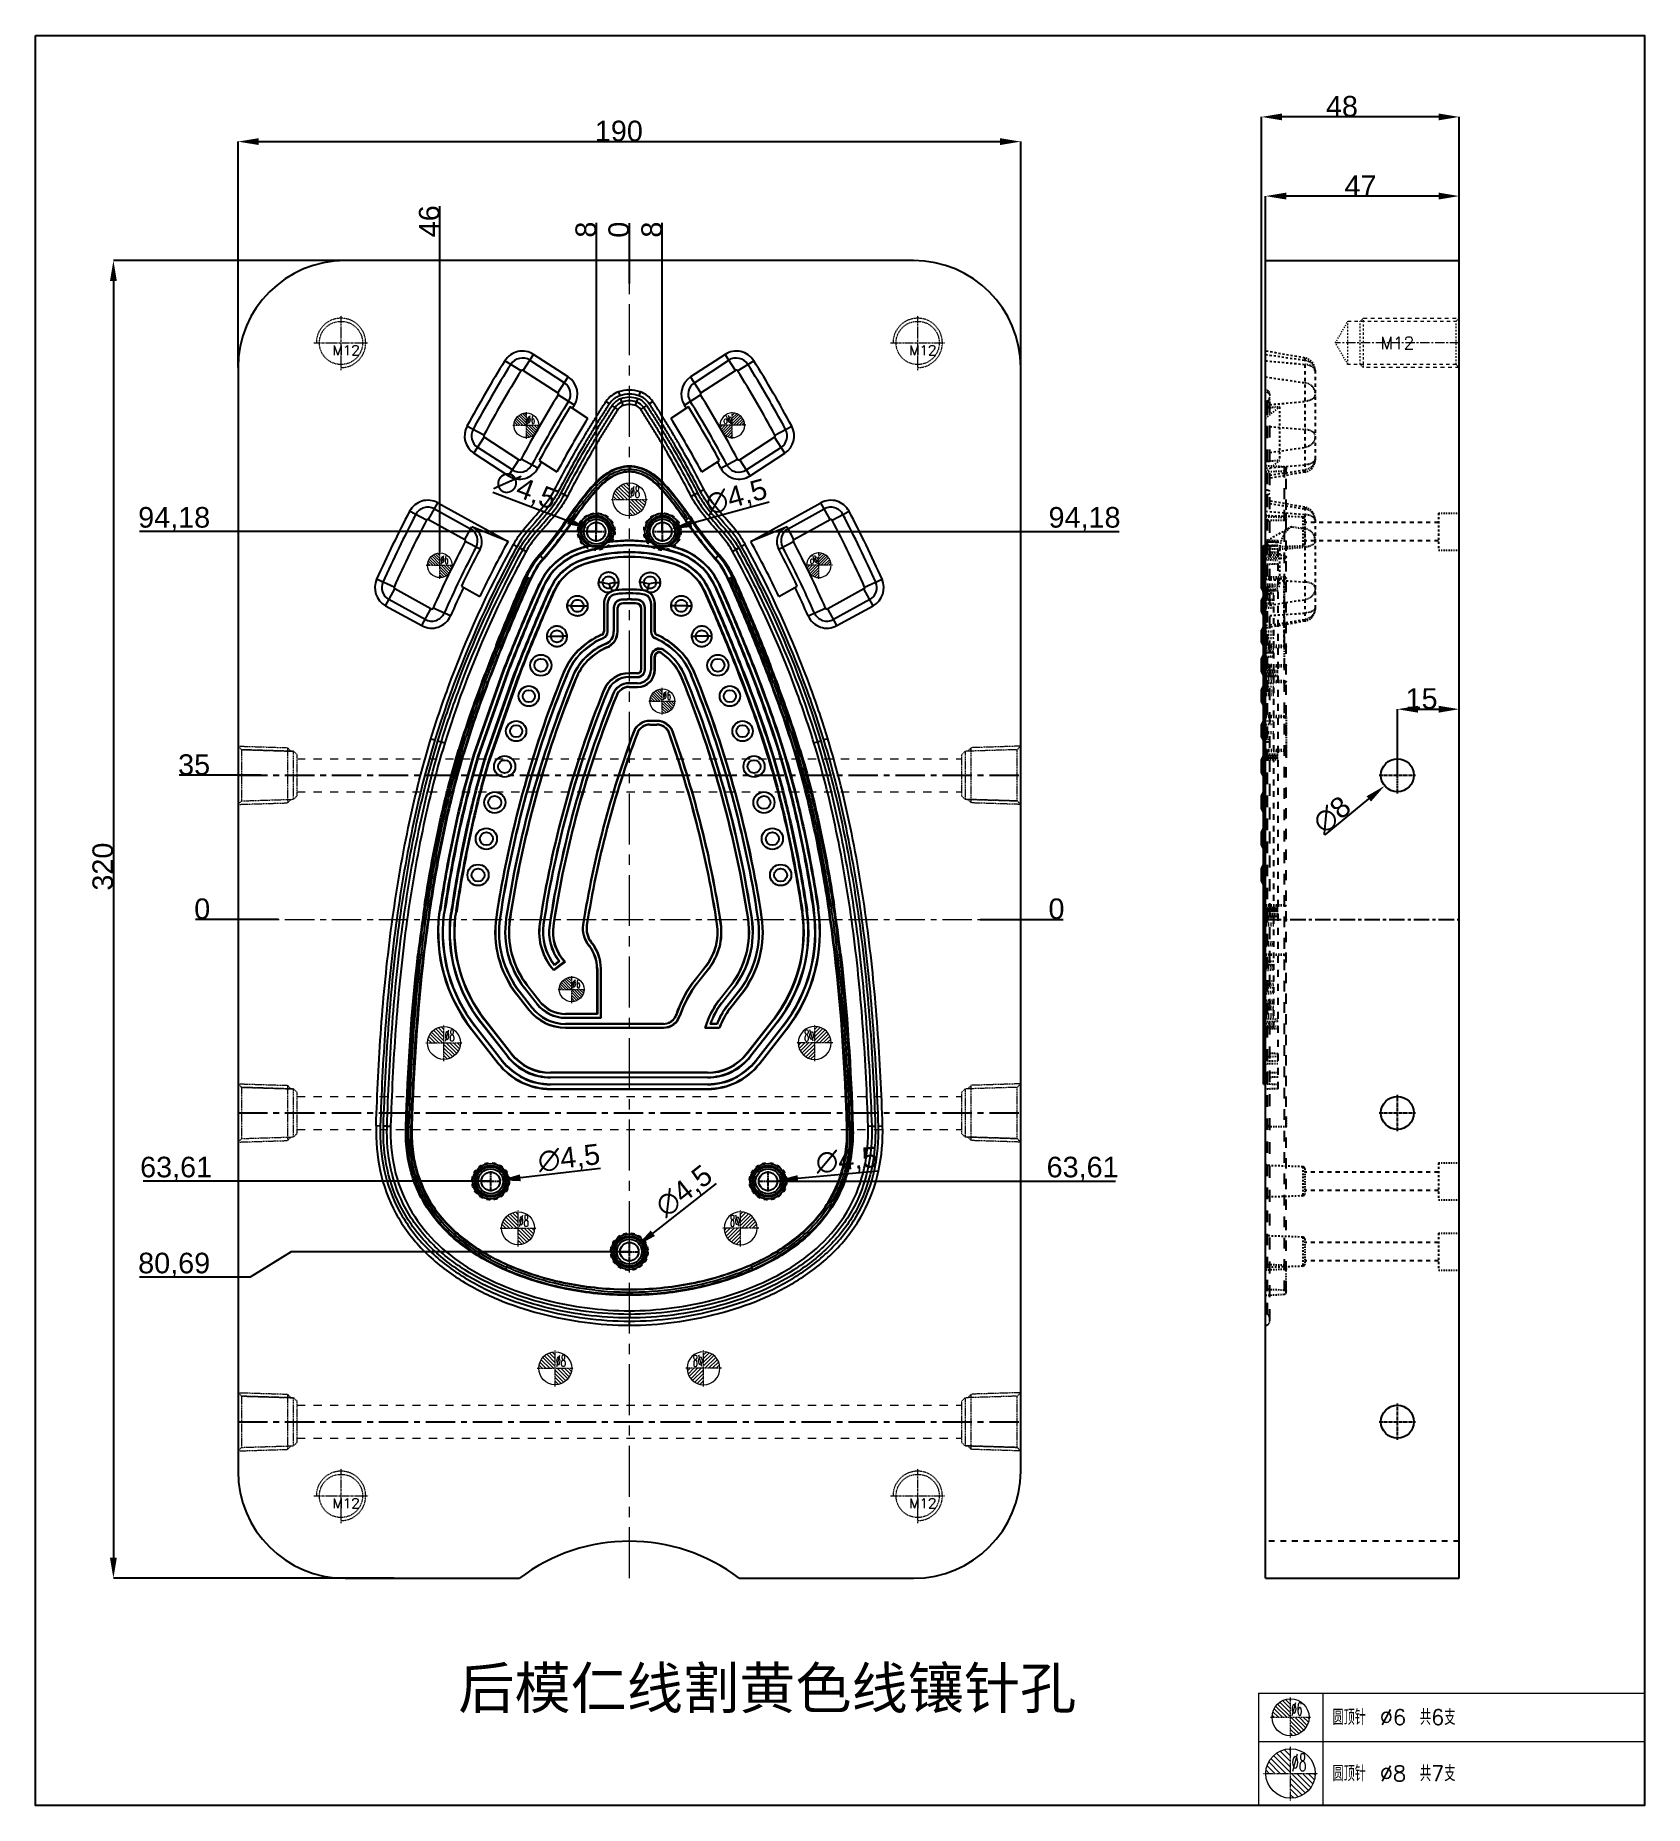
# Model space of a CAD drawing. Header units: millimetres. Extents: x 2660 to 3051, y 1419 to 1848.
import ezdxf
from ezdxf.enums import TextEntityAlignment as Align

# ---------------------------------------------------------------- set-up
doc = ezdxf.new("R2010")
doc.units = ezdxf.units.MM
doc.linetypes.add('CENTER', pattern=[0.6, 0.375, -0.075, 0.075, -0.075])
doc.linetypes.add('HIDDEN', pattern=[0.2, 0.1, -0.1])
for name, color, linetype, lineweight in [('center', 1, 'CENTER', 9), ('cool', 153, 'HIDDEN', 9), ('epin', 13, 'Continuous', 9), ('screw', 33, 'Continuous', 13)]:
    doc.layers.add(name, color=color, linetype=linetype, lineweight=lineweight)
doc.layers.add('DEFAULT_2', color=8, linetype='HIDDEN')
doc.styles.add('CHINA', font='txt.shx', dxfattribs={"bigfont": 'gbcbig.shx'})
doc.styles.get("Standard").update_dxf_attribs({"font": 'arial.ttf'})
doc.styles.add('TXT', font='txt.shx', dxfattribs={"bigfont": 'gbcbig.shx'})
doc.styles.add('TXT05', font='txt.shx', dxfattribs={"width": 0.5, "bigfont": 'gbcbig.shx'})
doc.dimstyles.new('副本 ISO-25-1', dxfattribs={"dimtxt": 5, "dimasz": 5, "dimexe": 0, "dimexo": 0, "dimgap": 0, "dimtad": 1, "dimtxsty": 'Standard', "dimcen": 0, "dimclrd": 4, "dimclre": 4, "dimclrt": 6, "dimazin": 0, "dimtfac": 1, "dimtofl": 0, "dimtmove": 0, "dimatfit": 3, "dimfxl": 0, "dimarcsym": 0})

msp = doc.modelspace()

# ---------------------------------------------------------------- texts
at = {"insert": (2762.592, 1452.067), "char_height": 15, "width": 325.32345, "attachment_point": 1}
msp.add_mtext('{\\fSimSun|b0|i0|c134|p2;\\H0.66667x;后模仁线割黄色线镶针孔\\P\\H1.5x;      }', dxfattribs=at)
at = {"layer": 'epin', "color": 53, "style": 'CHINA'}
for s, p in [('圆顶针 %%c6 共6支', (2974.852, 1438.088)), ('圆顶针 %%c8 共7支', (2974.852, 1424.438))]:
    msp.add_text(s, height=3.75, dxfattribs=at).set_placement(p)
at = {"layer": 'screw', "color": 222, "linetype": 'HIDDEN', "ltscale": 0.746373, "style": 'TXT'}
msp.add_text('M12', height=3, dxfattribs=at).set_placement((2990.571, 1773.721), align=Align.MIDDLE)

# ---------------------------------------------------------------- blocks, each defined once
blk = doc.blocks.new('*D130')
at = {"color": 4, "linetype": 'Continuous', "lineweight": -2, "transparency": 16777216}
for p, q in [((2957.59, 1715.22), (2957.59, 1828.6)), ((3000.59, 1828.6), (2962.59, 1828.6)), ((3005.59, 1793.72), (3005.59, 1828.6))]:
    blk.add_line(p, q, dxfattribs=at)
at = {"color": 4, "transparency": 16777216}
for points in [[(2962.59, 1829.44), (2962.59, 1827.77), (2957.59, 1828.6)], [(3000.59, 1829.44), (3000.59, 1827.77), (3005.59, 1828.6)]]:
    blk.add_solid(points, dxfattribs=at)
at = {"layer": 'Defpoints', "color": 0, "transparency": 16777216}
for p in [(2957.59, 1828.6), (3005.59, 1793.72), (2957.59, 1715.22)]:
    blk.add_point(p, dxfattribs=at)
at = {"color": 6, "transparency": 16777216, "insert": (2977.13, 1831.16), "char_height": 5, "attachment_point": 5}
blk.add_mtext('48', dxfattribs=at)
blk = doc.blocks.new('*D131')
at = {"color": 4, "linetype": 'Continuous', "lineweight": -2, "transparency": 16777216}
for p, q in [((2958.59, 1793.72), (2958.59, 1809.38)), ((3000.59, 1809.38), (2963.59, 1809.38)), ((3005.59, 1791.65), (3005.59, 1809.38))]:
    blk.add_line(p, q, dxfattribs=at)
at = {"color": 4, "transparency": 16777216}
for points in [[(2963.59, 1810.22), (2963.59, 1808.55), (2958.59, 1809.38)], [(3000.59, 1810.22), (3000.59, 1808.55), (3005.59, 1809.38)]]:
    blk.add_solid(points, dxfattribs=at)
at = {"layer": 'Defpoints', "color": 0, "transparency": 16777216}
for p in [(2958.59, 1809.38), (2958.59, 1793.72), (3005.59, 1791.65)]:
    blk.add_point(p, dxfattribs=at)
at = {"color": 6, "transparency": 16777216, "insert": (2981.63, 1811.88), "char_height": 5, "attachment_point": 5}
blk.add_mtext('47', dxfattribs=at)
blk = doc.blocks.new('epin_ejp_8')
at = {"layer": 'epin'}
h = blk.add_hatch(dxfattribs=at)
h.set_pattern_fill('_ANSI31', color=123, scale=0.2, angle=90, style=0)
h.set_pattern_definition([(135, (-705.7219, 490.0809), (-0.4490128, -0.4490128), [])])
h.paths.add_polyline_path([(0, 4, 0.414214), (-4, 0), (0, 0)])
h.paths.add_polyline_path([(4, 0), (0, 0), (0, -4, 0.414214)])
at = {"layer": 'epin', "color": 1, "linetype": 'CENTER', "ltscale": 0.248791}
for p, q in [((0, -4.4), (0, 4.4)), ((-4.4, 0), (4.4, 0))]:
    blk.add_line(p, q, dxfattribs=at)
at = {"layer": 'epin'}
blk.add_circle((0, 0), 4, dxfattribs=at)
at = {"layer": 'epin', "color": 6, "style": 'TXT05', "width": 0.5}
blk.add_text('%%c8', height=2.8, dxfattribs=at).set_placement((0.16, 0.4))
blk = doc.blocks.new('epin_ejp_6')
at = {"layer": 'epin'}
h = blk.add_hatch(dxfattribs=at)
h.set_pattern_fill('_ANSI31', color=123, scale=0.15, angle=90, style=0)
h.set_pattern_definition([(135, (735.3002, 266.8078), (-0.3367596, -0.3367596), [])])
h.paths.add_polyline_path([(0, 3, 0.414214), (-3, 0), (0, 0)])
h.paths.add_polyline_path([(3, 0), (0, 0), (0, -3, 0.414214)])
at = {"layer": 'epin', "color": 1, "linetype": 'CENTER', "ltscale": 0.186593}
for p, q in [((0, -3.3), (0, 3.3)), ((-3.3, 0), (3.3, 0))]:
    blk.add_line(p, q, dxfattribs=at)
at = {"layer": 'epin'}
blk.add_circle((0, 0), 3, dxfattribs=at)
at = {"layer": 'epin', "color": 6, "style": 'TXT05', "width": 0.5}
blk.add_text('%%c6', height=2.1, dxfattribs=at).set_placement((0.12, 0.3))
blk = doc.blocks.new('cool_jt_f12')
at = {"layer": 'cool', "ltscale": 0.3}
for p, q in [((0, 7.0785), (0.856, 6.2225)), ((0, 7.0785), (12, 6.7035)), ((0.856, 6.2225), (0.856, -6.2225)), ((13.5, 5.827375), (0.856, 6.2225)), ((0.856, 6.2225), (13.5, 5.827375)), ((12, 6.7035), (12.856, 5.8475)), ((12, 6.7035), (12, -6.7035)), ((14.327375, 5), (13.5, 5.827375)), ((13.5, -5.827375), (13.5, 5.827375)), ((14.327375, -5), (14.327375, 5)), ((0.856, -6.2225), (0, -7.0785)), ((0, -7.0785), (12, -6.7035)), ((0.856, -6.2225), (13.5, -5.827375)), ((12, -6.7035), (12.856, -5.8475)), ((13.5, -5.827375), (14.327375, -5))]:
    blk.add_line(p, q, dxfattribs=at)
blk = doc.blocks.new('screw_m12_g')
at = {"layer": 'screw', "color": 1, "linetype": 'CENTER', "ltscale": 0.373186}
for p, q in [((0, -6.6), (0, 6.6)), ((-6.6, 0), (6.6, 0))]:
    blk.add_line(p, q, dxfattribs=at)
at = {"layer": 'screw', "color": 33, "linetype": 'HIDDEN', "ltscale": 0.373186}
blk.add_circle((0, 0), 5.25, dxfattribs=at)
at = {"layer": 'screw', "color": 92, "linetype": 'HIDDEN', "ltscale": 0.373186}
blk.add_arc((0, 0), 6, 270, 180, dxfattribs=at)
at = {"layer": 'screw', "color": 6, "style": 'TXT'}
blk.add_text('M12', height=2.4, dxfattribs=at).set_placement((-2.04, -3))
blk = doc.blocks.new('*D109')
at = {"color": 4, "linetype": 'Continuous', "lineweight": -2, "transparency": 16777216}
for p, q in [((2990.59, 1668.72), (2990.59, 1684.77)), ((2995.59, 1684.77), (3000.59, 1684.77)), ((3005.59, 1678.65), (3005.59, 1684.77))]:
    blk.add_line(p, q, dxfattribs=at)
at = {"color": 4, "transparency": 16777216}
for points in [[(2995.59, 1685.6), (2995.59, 1683.93), (2990.59, 1684.77)], [(3000.59, 1685.6), (3000.59, 1683.93), (3005.59, 1684.77)]]:
    blk.add_solid(points, dxfattribs=at)
at = {"layer": 'Defpoints', "color": 0, "transparency": 16777216}
for p in [(3005.59, 1684.77), (3005.59, 1678.65), (2990.59, 1668.72)]:
    blk.add_point(p, dxfattribs=at)
at = {"color": 6, "transparency": 16777216, "insert": (2996.46, 1687.32), "char_height": 5, "attachment_point": 5}
blk.add_mtext('15', dxfattribs=at)
blk = doc.blocks.new('*D110')
at = {"color": 4, "linetype": 'Continuous', "lineweight": -2, "transparency": 16777216}
blk.add_line((2973.07, 1654.24), (2983.65, 1662.99), dxfattribs=at)
at = {"color": 4, "transparency": 16777216}
blk.add_solid([(2983.12, 1663.63), (2984.18, 1662.34), (2987.5, 1666.17)], dxfattribs=at)
at = {"layer": 'Defpoints', "color": 0, "transparency": 16777216}
for p in [(2993.67, 1671.27), (2987.5, 1666.17)]:
    blk.add_point(p, dxfattribs=at)
at = {"color": 6, "transparency": 16777216, "insert": (2974.72, 1659.09), "char_height": 5, "attachment_point": 5, "rotation": 39.5905}
blk.add_mtext('∅8', dxfattribs=at)
blk = doc.blocks.new('*D111')
at = {"color": 4, "linetype": 'Continuous', "lineweight": -2, "transparency": 16777216}
for p, q in [((2709.14, 1767.72), (2709.14, 1822.61)), ((2714.14, 1822.61), (2894.14, 1822.61)), ((2899.14, 1767.72), (2899.14, 1822.61))]:
    blk.add_line(p, q, dxfattribs=at)
at = {"color": 4, "transparency": 16777216}
for points in [[(2714.14, 1823.44), (2714.14, 1821.78), (2709.14, 1822.61)], [(2894.14, 1823.44), (2894.14, 1821.78), (2899.14, 1822.61)]]:
    blk.add_solid(points, dxfattribs=at)
at = {"layer": 'Defpoints', "color": 0, "transparency": 16777216}
for p in [(2899.14, 1822.61), (2709.14, 1767.72), (2899.14, 1767.72)]:
    blk.add_point(p, dxfattribs=at)
at = {"color": 6, "transparency": 16777216, "insert": (2801.59, 1825.16), "char_height": 5, "attachment_point": 5}
blk.add_mtext('190', dxfattribs=at)
blk = doc.blocks.new('*D112')
at = {"color": 4, "linetype": 'Continuous', "lineweight": -2, "transparency": 16777216}
for p, q in [((2746.93, 1793.72), (2678.88, 1793.72)), ((2678.88, 1788.72), (2678.88, 1478.72)), ((2746.93, 1473.72), (2678.88, 1473.72))]:
    blk.add_line(p, q, dxfattribs=at)
at = {"color": 4, "transparency": 16777216}
for points in [[(2678.04, 1788.72), (2679.71, 1788.72), (2678.88, 1793.72)], [(2678.04, 1478.72), (2679.71, 1478.72), (2678.88, 1473.72)]]:
    blk.add_solid(points, dxfattribs=at)
at = {"layer": 'Defpoints', "color": 0, "transparency": 16777216}
for p in [(2746.93, 1793.72), (2678.88, 1473.72), (2746.93, 1473.72)]:
    blk.add_point(p, dxfattribs=at)
at = {"color": 6, "transparency": 16777216, "insert": (2676.32, 1646.54), "char_height": 5, "attachment_point": 5, "rotation": 90}
blk.add_mtext('320', dxfattribs=at)
blk = doc.blocks.new('*D113')
at = {"color": 4, "linetype": 'Continuous', "lineweight": -2, "transparency": 16777216}
blk.add_line((2864.52, 1572.58), (2845.02, 1570.78), dxfattribs=at)
at = {"color": 4, "transparency": 16777216}
blk.add_solid([(2844.95, 1571.61), (2845.1, 1569.95), (2840.04, 1570.32)], dxfattribs=at)
at = {"layer": 'Defpoints', "color": 0, "transparency": 16777216}
for p in [(2835.56, 1569.91), (2840.04, 1570.32)]:
    blk.add_point(p, dxfattribs=at)
at = {"color": 6, "transparency": 16777216, "insert": (2856.98, 1574.98), "char_height": 5, "attachment_point": 5, "rotation": 5.2681}
blk.add_mtext('∅4,5', dxfattribs=at)
blk = doc.blocks.new('*D114')
at = {"color": 4, "linetype": 'Continuous', "lineweight": -2, "transparency": 16777216}
blk.add_line((2825.23, 1569.61), (2809.84, 1557.51), dxfattribs=at)
at = {"color": 4, "transparency": 16777216}
blk.add_solid([(2809.32, 1558.17), (2810.35, 1556.85), (2805.9, 1554.42)], dxfattribs=at)
at = {"layer": 'Defpoints', "color": 0, "transparency": 16777216}
for p in [(2805.9, 1554.42), (2802.37, 1551.64)]:
    blk.add_point(p, dxfattribs=at)
at = {"color": 6, "transparency": 16777216, "insert": (2817.59, 1567.53), "char_height": 5, "attachment_point": 5, "rotation": 38.164}
blk.add_mtext('∅4,5', dxfattribs=at)
blk = doc.blocks.new('*D115')
at = {"color": 4, "linetype": 'Continuous', "lineweight": -2, "transparency": 16777216}
blk.add_line((2797.11, 1573.27), (2777.67, 1570.97), dxfattribs=at)
at = {"color": 4, "transparency": 16777216}
blk.add_solid([(2777.57, 1571.8), (2777.77, 1570.14), (2772.7, 1570.38)], dxfattribs=at)
at = {"layer": 'Defpoints', "color": 0, "transparency": 16777216}
for p in [(2768.23, 1569.85), (2772.7, 1570.38)]:
    blk.add_point(p, dxfattribs=at)
at = {"color": 6, "transparency": 16777216, "insert": (2789.51, 1575.48), "char_height": 5, "attachment_point": 5, "rotation": 6.7568}
blk.add_mtext('∅4,5', dxfattribs=at)
blk = doc.blocks.new('*D116')
at = {"color": 4, "linetype": 'Continuous', "lineweight": -2, "transparency": 16777216}
blk.add_line((2838.04, 1735.04), (2819.16, 1729.83), dxfattribs=at)
at = {"color": 4, "transparency": 16777216}
blk.add_solid([(2818.94, 1730.63), (2819.39, 1729.03), (2814.34, 1728.5)], dxfattribs=at)
at = {"layer": 'Defpoints', "color": 0, "transparency": 16777216}
for p in [(2814.34, 1728.5), (2810.01, 1727.3)]:
    blk.add_point(p, dxfattribs=at)
at = {"color": 6, "transparency": 16777216, "insert": (2830.19, 1736.08), "char_height": 5, "attachment_point": 5, "rotation": 15.4407}
blk.add_mtext('∅4,5', dxfattribs=at)
blk = doc.blocks.new('*D117')
at = {"color": 4, "linetype": 'Continuous', "lineweight": -2, "transparency": 16777216}
blk.add_line((2771.03, 1737.46), (2789.32, 1730.48), dxfattribs=at)
at = {"color": 4, "transparency": 16777216}
blk.add_solid([(2789.62, 1731.26), (2789.02, 1729.71), (2793.99, 1728.7)], dxfattribs=at)
at = {"layer": 'Defpoints', "color": 0, "transparency": 16777216}
for p in [(2793.99, 1728.7), (2798.2, 1727.1)]:
    blk.add_point(p, dxfattribs=at)
at = {"color": 6, "transparency": 16777216, "insert": (2778.94, 1737.75), "char_height": 5, "attachment_point": 5, "rotation": 339.121}
blk.add_mtext('∅4,5', dxfattribs=at)
blk = doc.blocks.new('*D96')
at = {"color": 4, "linetype": 'Continuous', "lineweight": -2, "transparency": 16777216}
blk.add_line((2889.34, 1633.72), (2909.46, 1633.72), dxfattribs=at)
at = {"layer": 'Defpoints', "color": 0, "transparency": 16777216}
for p in [(2804.14, 1633.72), (2889.34, 1633.72), (2906.2, 1633.72)]:
    blk.add_point(p, dxfattribs=at)
at = {"color": 6, "transparency": 16777216, "insert": (2907.83, 1636.27), "char_height": 5, "attachment_point": 5}
blk.add_mtext('0', dxfattribs=at)
blk = doc.blocks.new('*D120')
at = {"color": 4, "linetype": 'Continuous', "lineweight": -2, "transparency": 16777216}
blk.add_line((2812.18, 1727.9), (2923.08, 1727.9), dxfattribs=at)
at = {"layer": 'Defpoints', "color": 0, "transparency": 16777216}
for p in [(2812.18, 1727.9), (2906.2, 1727.9), (2804.14, 1633.72)]:
    blk.add_point(p, dxfattribs=at)
at = {"color": 6, "transparency": 16777216, "insert": (2914.64, 1730.9), "char_height": 5, "attachment_point": 5}
blk.add_mtext('94,18', dxfattribs=at)
blk = doc.blocks.new('*D126')
at = {"color": 4, "linetype": 'Continuous', "lineweight": -2, "transparency": 16777216}
blk.add_line((2837.8, 1570.12), (2922.13, 1570.12), dxfattribs=at)
at = {"layer": 'Defpoints', "color": 0, "transparency": 16777216}
for p in [(2804.14, 1633.72), (2837.8, 1570.12), (2906.2, 1570.12)]:
    blk.add_point(p, dxfattribs=at)
at = {"color": 6, "transparency": 16777216, "insert": (2914.17, 1573.12), "char_height": 5, "attachment_point": 5}
blk.add_mtext('63,61', dxfattribs=at)
blk = doc.blocks.new('*D70')
at = {"color": 4, "linetype": 'Continuous', "lineweight": -2, "transparency": 16777216}
blk.add_line((2804.14, 1788.17), (2804.14, 1802.84), dxfattribs=at)
at = {"layer": 'Defpoints', "color": 0, "transparency": 16777216}
for p in [(2804.14, 1799.58), (2804.14, 1788.17), (2804.14, 1633.72)]:
    blk.add_point(p, dxfattribs=at)
at = {"color": 6, "transparency": 16777216, "insert": (2801.58, 1801.21), "char_height": 5, "attachment_point": 5, "rotation": 90}
blk.add_mtext('0', dxfattribs=at)
blk = doc.blocks.new('*D105')
at = {"color": 4, "linetype": 'Continuous', "lineweight": -2, "transparency": 16777216}
blk.add_line((2812.14, 1727.9), (2812.14, 1802.88), dxfattribs=at)
at = {"layer": 'Defpoints', "color": 0, "transparency": 16777216}
for p in [(2812.14, 1799.58), (2812.14, 1727.9), (2804.14, 1633.72)]:
    blk.add_point(p, dxfattribs=at)
at = {"color": 6, "transparency": 16777216, "insert": (2809.58, 1801.23), "char_height": 5, "attachment_point": 5, "rotation": 90}
blk.add_mtext('8', dxfattribs=at)
blk = doc.blocks.new('*D71')
at = {"color": 4, "linetype": 'Continuous', "lineweight": -2, "transparency": 16777216}
blk.add_line((2718.93, 1633.72), (2698.81, 1633.72), dxfattribs=at)
at = {"layer": 'Defpoints', "color": 0, "transparency": 16777216}
for p in [(2702.07, 1633.72), (2718.93, 1633.72), (2804.14, 1633.72)]:
    blk.add_point(p, dxfattribs=at)
at = {"color": 6, "transparency": 16777216, "insert": (2700.44, 1636.27), "char_height": 5, "attachment_point": 5}
blk.add_mtext('0', dxfattribs=at)
blk = doc.blocks.new('*D72')
at = {"color": 4, "linetype": 'Continuous', "lineweight": -2, "transparency": 16777216}
blk.add_line((2714.74, 1668.72), (2694.87, 1668.72), dxfattribs=at)
at = {"layer": 'Defpoints', "color": 0, "transparency": 16777216}
for p in [(2702.07, 1668.72), (2714.74, 1668.72), (2804.14, 1633.72)]:
    blk.add_point(p, dxfattribs=at)
at = {"color": 6, "transparency": 16777216, "insert": (2698.47, 1671.28), "char_height": 5, "attachment_point": 5}
blk.add_mtext('35', dxfattribs=at)
blk = doc.blocks.new('*D74')
at = {"color": 4, "linetype": 'Continuous', "lineweight": -2, "transparency": 16777216}
blk.add_line((2796.1, 1727.9), (2685.19, 1727.9), dxfattribs=at)
at = {"layer": 'Defpoints', "color": 0, "transparency": 16777216}
for p in [(2702.07, 1727.9), (2796.1, 1727.9), (2804.14, 1633.72)]:
    blk.add_point(p, dxfattribs=at)
at = {"color": 6, "transparency": 16777216, "insert": (2693.63, 1730.9), "char_height": 5, "attachment_point": 5}
blk.add_mtext('94,18', dxfattribs=at)
blk = doc.blocks.new('*D80')
at = {"color": 4, "linetype": 'Continuous', "lineweight": -2, "transparency": 16777216}
blk.add_line((2770.47, 1570.12), (2686.14, 1570.12), dxfattribs=at)
at = {"layer": 'Defpoints', "color": 0, "transparency": 16777216}
for p in [(2804.14, 1633.72), (2702.07, 1570.12), (2770.47, 1570.12)]:
    blk.add_point(p, dxfattribs=at)
at = {"color": 6, "transparency": 16777216, "insert": (2694.1, 1573.12), "char_height": 5, "attachment_point": 5}
blk.add_mtext('63,61', dxfattribs=at)
blk = doc.blocks.new('*D82')
at = {"color": 4, "linetype": 'Continuous', "lineweight": -2, "transparency": 16777216}
for p, q in [((2722.07, 1553.03), (2712.07, 1546.81)), ((2804.14, 1553.03), (2722.07, 1553.03)), ((2712.07, 1546.81), (2685.18, 1546.81))]:
    blk.add_line(p, q, dxfattribs=at)
at = {"layer": 'Defpoints', "color": 0, "transparency": 16777216}
for p in [(2804.14, 1633.72), (2804.14, 1553.03), (2702.07, 1546.81)]:
    blk.add_point(p, dxfattribs=at)
at = {"color": 6, "transparency": 16777216, "insert": (2693.63, 1549.81), "char_height": 5, "attachment_point": 5}
blk.add_mtext('80,69', dxfattribs=at)
blk = doc.blocks.new('*D92')
at = {"color": 4, "linetype": 'Continuous', "lineweight": -2, "transparency": 16777216}
blk.add_line((2758.14, 1723.02), (2758.14, 1806.94), dxfattribs=at)
at = {"layer": 'Defpoints', "color": 0, "transparency": 16777216}
for p in [(2758.14, 1799.58), (2758.14, 1723.02), (2804.14, 1633.72)]:
    blk.add_point(p, dxfattribs=at)
at = {"color": 6, "transparency": 16777216, "insert": (2755.58, 1803.26), "char_height": 5, "attachment_point": 5, "rotation": 90}
blk.add_mtext('46', dxfattribs=at)
blk = doc.blocks.new('*D132')
at = {"color": 4, "linetype": 'Continuous', "lineweight": -2, "transparency": 16777216}
blk.add_line((2796.14, 1727.9), (2796.14, 1802.88), dxfattribs=at)
at = {"layer": 'Defpoints', "color": 0, "transparency": 16777216}
for p in [(2796.14, 1799.58), (2796.14, 1727.9), (2804.14, 1633.72)]:
    blk.add_point(p, dxfattribs=at)
at = {"color": 6, "transparency": 16777216, "insert": (2793.58, 1801.23), "char_height": 5, "attachment_point": 5, "rotation": 90}
blk.add_mtext('8', dxfattribs=at)

# ---------------------------------------------------------------- dimensions: what is measured, and where the dimension line sits
for base, p1, p2, picture, middle in [((2957.586, 1828.603), (3005.587, 1793.721), (2957.586, 1715.218), '*D130', (2977.127, 1828.603)), ((2899.135, 1822.611), (2709.135, 1767.721), (2899.135, 1767.721), '*D111', (2801.587, 1822.611)), ((2958.5915, 1809.384), (3005.5868, 1791.6516), (2958.5915, 1793.7214), '*D131', (2981.6272, 1809.384)), ((3005.587, 1684.766), (2990.587, 1668.721), (3005.587, 1678.649), '*D109', (2996.458, 1684.766))]:
    dim = msp.add_linear_dim(base=base, p1=p1, p2=p2, dimstyle='副本 ISO-25-1', override={"dimfxl": 1.25, "dimarcsym": 1})
    dim.commit()
    dim.dimension.update_dxf_attribs({"geometry": picture, "text_midpoint": middle, "dimtype": 160})
for feature_location, offset, dtype, origin, picture, middle in [((2758.135, 1723.021), (0, 76.561), 1, (2804.135, 1633.721), '*D92', (2755.582, 1803.262)), ((2796.135, 1727.9), (0, 71.682), 1, (2804.135, 1633.721), '*D132', (2793.582, 1801.23)), ((2804.135059203, 1788.174833728), (0, 11.407388884), 1, (2804.135059203, 1633.721388333), '*D70', (2801.582194264, 1801.212509106)), ((2812.135, 1727.9), (0, 71.682), 1, (2804.135, 1633.721), '*D105', (2809.582, 1801.23)), ((2796.095, 1727.9), (-94.024, 0), 0, (2804.135, 1633.721), '*D74', (2693.63, 1730.905)), ((2812.175, 1727.9), (94.024, 0), 0, (2804.135, 1633.721), '*D120', (2914.64, 1730.905)), ((2714.738, 1668.721), (-12.667, 0), 0, (2804.135, 1633.721), '*D72', (2698.473, 1671.276)), ((2718.928689974, 1633.721388333), (-16.857555663, 0), 0, (2804.135059203, 1633.721388333), '*D71', (2700.440847817, 1636.274253271)), ((2889.341428431, 1633.721388333), (16.857555663, 0), 0, (2804.135059203, 1633.721388333), '*D96', (2907.829270588, 1636.274253271)), ((2804.135, 1553.03), (-102.064, -6.224), 0, (2804.135, 1633.721), '*D82', (2693.626, 1549.811)), ((2770.468, 1570.115), (-68.396, 0), 0, (2804.135, 1633.721), '*D80', (2694.104, 1573.12)), ((2837.803, 1570.115), (68.396, 0), 0, (2804.135, 1633.721), '*D126', (2914.166, 1573.12))]:
    dim = msp.add_ordinate_dim(feature_location=feature_location, offset=offset, dtype=dtype, origin=origin, dimstyle='副本 ISO-25-1', override={"dimfxl": 1.25, "dimarcsym": 1})
    dim.commit()
    dim.dimension.update_dxf_attribs({"geometry": picture, "text_midpoint": middle})
dim = msp.add_linear_dim(base=(2678.877, 1473.721), p1=(2746.925, 1793.721), p2=(2746.925, 1473.721), angle=90, dimstyle='副本 ISO-25-1', override={"dimfxl": 1.25, "dimarcsym": 1})
dim.commit()
dim.dimension.update_dxf_attribs({"geometry": '*D112', "text_midpoint": (2678.877, 1646.545), "dimtype": 160})
for p1, p2, picture, middle in [((2798.197, 1727.098), (2793.993, 1728.702), '*D117', (2778.938, 1737.748)), ((2810.006, 1727.301), (2814.344, 1728.499), '*D116', (2830.188, 1736.078)), ((2993.669, 1671.271), (2987.504, 1666.172), '*D110', (2974.719, 1659.093)), ((2768.233, 1569.85), (2772.702, 1570.38), '*D115', (2789.509, 1575.479)), ((2835.562, 1569.909), (2840.043, 1570.322), '*D113', (2856.977, 1574.983)), ((2802.366, 1551.64), (2805.904, 1554.421), '*D114', (2817.591, 1567.531))]:
    dim = msp.add_diameter_dim_2p(p1=p1, p2=p2, dimstyle='副本 ISO-25-1', override={"dimfxl": 1.25, "dimarcsym": 1})
    dim.commit()
    dim.dimension.update_dxf_attribs({"geometry": picture, "text_midpoint": middle})

# ---------------------------------------------------------------- linework, layer by layer
at = {"color": 7, "linetype": 'Continuous'}
for p, q in [((2873.135, 1793.721), (2735.135, 1793.721)), ((2958.592, 1473.721), (2958.592, 1793.721)), ((2958.592, 1793.721), (3005.587, 1793.721)), ((3005.587, 1473.721), (3005.587, 1793.721)), ((2709.135, 1767.721), (2709.135, 1499.721)), ((2777.853, 1766.927), (2773.925, 1769.384)), ((2778.364, 1767.04), (2780.894, 1770.922)), ((2778.364, 1767.04), (2786.744, 1761.579)), ((2779.977, 1769.515), (2788.357, 1764.055)), ((2789.273, 1765.461), (2780.894, 1770.922)), ((2827.376, 1770.922), (2818.997, 1765.461)), ((2819.913, 1764.055), (2828.293, 1769.515)), ((2821.526, 1761.579), (2829.906, 1767.04)), ((2829.906, 1767.04), (2827.376, 1770.922)), ((2830.417, 1766.927), (2834.345, 1769.384)), ((2899.135, 1499.721), (2899.135, 1767.721)), ((2786.744, 1761.579), (2789.273, 1765.461)), ((2821.526, 1761.579), (2818.997, 1765.461)), ((2790.785, 1758.624), (2786.855, 1761.078)), ((2799.285, 1758.925), (2798.449, 1759.482)), ((2801.378, 1757.534), (2799.928, 1758.498)), ((2801.474, 1761.833), (2801.807, 1760.885)), ((2802.638, 1758.514), (2802.062, 1760.157)), ((2805.632, 1758.514), (2806.208, 1760.157)), ((2806.796, 1761.833), (2806.463, 1760.885)), ((2806.892, 1757.534), (2808.342, 1758.498)), ((2809.822, 1759.482), (2808.985, 1758.925)), ((2817.485, 1758.624), (2821.415, 1761.078)), ((2794.08, 1755.4), (2789.806, 1758.185)), ((2818.464, 1758.185), (2814.19, 1755.4)), ((2768.805, 1751.309), (2764.72, 1753.495)), ((2766.399, 1746.947), (2768.928, 1750.829)), ((2777.339, 1745.348), (2768.928, 1750.829)), ((2839.342, 1750.829), (2830.931, 1745.348)), ((2841.871, 1746.947), (2839.342, 1750.829)), ((2839.465, 1751.309), (2843.55, 1753.495)), ((2766.399, 1746.947), (2774.809, 1741.466)), ((2775.726, 1742.873), (2767.315, 1748.354)), ((2774.809, 1741.466), (2777.339, 1745.348)), ((2781.956, 1743.311), (2777.863, 1745.483)), ((2826.314, 1743.311), (2830.407, 1745.483)), ((2833.461, 1741.466), (2830.931, 1745.348)), ((2840.955, 1748.354), (2832.544, 1742.873)), ((2833.461, 1741.466), (2841.871, 1746.947)), ((2782.28, 1745.186), (2786.567, 1742.392)), ((2804.134, 1743.613), (2804.135, 1743.851)), ((2804.135, 1742.541), (2804.136, 1742.382)), ((2821.703, 1742.392), (2825.991, 1745.186)), ((2785.99, 1738.081), (2786.882, 1737.619)), ((2786.882, 1737.619), (2786.862, 1737.579)), ((2789.114, 1736.464), (2787.568, 1737.265)), ((2820.702, 1737.265), (2819.156, 1736.464)), ((2822.28, 1738.081), (2821.388, 1737.619)), ((2821.409, 1737.579), (2821.388, 1737.619)), ((2754.901, 1730.677), (2750.801, 1732.836)), ((2755.402, 1730.827), (2757.635, 1734.887)), ((2756.826, 1733.416), (2765.589, 1728.595)), ((2757.635, 1734.887), (2774.681, 1725.51)), ((2833.589, 1725.51), (2850.635, 1734.887)), ((2842.681, 1728.595), (2851.444, 1733.416)), ((2852.868, 1730.827), (2850.635, 1734.887)), ((2853.369, 1730.677), (2857.469, 1732.836)), ((2755.402, 1730.827), (2764.165, 1726.007)), ((2764.165, 1726.007), (2765.863, 1729.092)), ((2774.681, 1725.51), (2765.863, 1729.092)), ((2789.324, 1731.45), (2789.522, 1731.316)), ((2789.578, 1731.277), (2790.539, 1730.623)), ((2817.731, 1730.623), (2818.692, 1731.277)), ((2818.749, 1731.316), (2818.946, 1731.45)), ((2842.407, 1729.092), (2833.589, 1725.51)), ((2844.105, 1726.007), (2842.407, 1729.092)), ((2844.105, 1726.007), (2852.868, 1730.827)), ((2767.884, 1723.638), (2764.313, 1725.515)), ((2775.995, 1724.787), (2776.876, 1724.304)), ((2777.553, 1723.933), (2779.079, 1723.096)), ((2829.191, 1723.096), (2830.717, 1723.933)), ((2832.275, 1724.787), (2831.394, 1724.304)), ((2840.386, 1723.638), (2843.957, 1725.515)), ((2958.089, 1724.502), (2958.592, 1724.52)), ((2958.089, 1593.737), (2958.089, 1724.502)), ((2782.417, 1722.088), (2782.237, 1722.244)), ((2783.347, 1721.281), (2782.469, 1722.043)), ((2791.839, 1723.626), (2791.805, 1723.726)), ((2792.197, 1722.556), (2792.158, 1722.673)), ((2792.693, 1721.074), (2792.732, 1720.957)), ((2793.051, 1720.004), (2793.09, 1719.888)), ((2815.219, 1720.004), (2815.18, 1719.888)), ((2815.577, 1721.074), (2815.538, 1720.957)), ((2816.073, 1722.556), (2816.112, 1722.673)), ((2816.431, 1723.626), (2816.465, 1723.726)), ((2824.923, 1721.281), (2825.801, 1722.043)), ((2825.853, 1722.088), (2826.033, 1722.244)), ((2958.089, 1722.556), (2958.592, 1722.573)), ((2747.021, 1714.44), (2742.789, 1716.325)), ((2779.071, 1716.884), (2778.854, 1716.983)), ((2780.191, 1716.373), (2779.133, 1716.856)), ((2797.639, 1715.541), (2799.268, 1715.218)), ((2800.581, 1715.541), (2799.268, 1715.218)), ((2800.581, 1715.541), (2801.568, 1715.543)), ((2807.689, 1715.541), (2806.702, 1715.544)), ((2807.689, 1715.541), (2808.995, 1715.21)), ((2810.631, 1715.541), (2808.995, 1715.21)), ((2810.631, 1715.541), (2811.618, 1715.538)), ((2829.137, 1716.854), (2828.08, 1716.372)), ((2829.417, 1716.981), (2829.2, 1716.883)), ((2861.249, 1714.44), (2865.482, 1716.325)), ((2957.587, 1715.428), (2957.586, 1715.305)), ((2957.586, 1715.305), (2957.586, 1715.025)), ((2958.089, 1718.009), (2957.587, 1717.022)), ((2957.587, 1717.022), (2957.587, 1717.004)), ((2957.587, 1717.004), (2957.587, 1716.878)), ((2957.587, 1716.941), (2957.587, 1717.001)), ((2957.587, 1716.878), (2957.587, 1716.658)), ((2957.587, 1716.658), (2957.587, 1716.637)), ((2957.587, 1716.658), (2957.587, 1716.256)), ((2957.587, 1716.256), (2957.587, 1715.886)), ((2957.587, 1715.886), (2957.588, 1715.541)), ((2957.587, 1715.541), (2957.587, 1715.502)), ((2957.587, 1715.502), (2957.587, 1715.428)), ((2957.588, 1715.622), (2957.588, 1715.663)), ((2957.588, 1715.541), (2958.09, 1715.538)), ((2744.946, 1709.91), (2747.179, 1713.97)), ((2754.549, 1706.544), (2745.755, 1711.381)), ((2755.973, 1709.132), (2747.179, 1713.97)), ((2763.363, 1714.616), (2767.838, 1712.154)), ((2782.364, 1715.082), (2782.268, 1715.126)), ((2783.391, 1714.616), (2783.279, 1714.667)), ((2784.926, 1713.919), (2784.814, 1713.969)), ((2785.937, 1713.459), (2785.841, 1713.503)), ((2799.647, 1714.161), (2799.268, 1715.218)), ((2799.647, 1714.161), (2799.927, 1713.454)), ((2800.828, 1712.743), (2800.839, 1712.656)), ((2802.164, 1711.38), (2802.259, 1711.3)), ((2806.012, 1711.3), (2806.107, 1711.38)), ((2807.442, 1712.743), (2807.431, 1712.656)), ((2808.622, 1714.161), (2808.344, 1713.454)), ((2808.622, 1714.161), (2808.995, 1715.21)), ((2822.429, 1713.502), (2822.334, 1713.459)), ((2823.456, 1713.968), (2823.344, 1713.918)), ((2824.992, 1714.666), (2824.896, 1714.622)), ((2826.002, 1715.125), (2825.907, 1715.081)), ((2840.432, 1712.154), (2844.907, 1714.616)), ((2861.091, 1713.97), (2852.297, 1709.132)), ((2862.515, 1711.381), (2853.721, 1706.544)), ((2863.324, 1709.91), (2861.091, 1713.97)), ((2957.586, 1715.025), (2957.586, 1714.547)), ((2957.586, 1714.547), (2957.587, 1714.39)), ((2957.587, 1714.39), (2957.587, 1714.25)), ((2957.587, 1714.25), (2957.587, 1714.217)), ((2957.587, 1714.217), (2957.587, 1714.187)), ((2957.587, 1714.187), (2957.587, 1714.139)), ((2957.587, 1714.103), (2957.587, 1714.161)), ((2957.587, 1714.139), (2957.587, 1714.089)), ((2957.587, 1714.068), (2957.587, 1714.103)), ((2957.587, 1714.06), (2958.089, 1713.072)), ((2958.089, 1712.325), (2957.587, 1711.337)), ((2957.587, 1711.337), (2957.587, 1711.188)), ((2957.587, 1711.223), (2957.587, 1711.324)), ((2957.587, 1711.163), (2957.587, 1711.223)), ((2957.587, 1711.188), (2957.587, 1711.142)), ((2957.587, 1710.926), (2957.587, 1711.163)), ((2957.587, 1711.142), (2957.587, 1711.003)), ((2957.587, 1711.003), (2957.587, 1710.927)), ((2958.593, 1714.622), (2958.089, 1714.615)), ((2744.946, 1709.91), (2753.74, 1705.073)), ((2753.74, 1705.073), (2755.973, 1709.132)), ((2760.724, 1707.434), (2756.486, 1709.305)), ((2790.052, 1709.859), (2789.064, 1709.852)), ((2790.052, 1709.859), (2792.999, 1709.859)), ((2792.999, 1709.859), (2793.986, 1709.866)), ((2797.904, 1710.463), (2797.904, 1703.632)), ((2797.904, 1710.463), (2797.992, 1710.463)), ((2797.992, 1710.463), (2797.992, 1703.632)), ((2798.821, 1703.632), (2798.821, 1710.463)), ((2798.821, 1710.463), (2798.909, 1710.463)), ((2798.909, 1703.632), (2798.909, 1710.463)), ((2800.316, 1709.378), (2800.316, 1703.632)), ((2800.404, 1709.297), (2800.316, 1709.378)), ((2800.404, 1709.297), (2800.404, 1703.632)), ((2801.233, 1703.632), (2801.233, 1709.458)), ((2801.321, 1709.377), (2801.233, 1709.458)), ((2801.321, 1703.632), (2801.321, 1709.377)), ((2802.154, 1710.459), (2802.245, 1710.378)), ((2806.025, 1710.378), (2806.117, 1710.459)), ((2807.037, 1709.458), (2806.949, 1709.377)), ((2806.949, 1709.377), (2806.949, 1694.347)), ((2807.037, 1709.458), (2807.037, 1694.347)), ((2807.954, 1709.378), (2807.866, 1709.297)), ((2807.866, 1694.347), (2807.866, 1709.297)), ((2807.954, 1694.347), (2807.954, 1709.378)), ((2809.361, 1710.463), (2809.361, 1703.563)), ((2809.361, 1710.463), (2809.449, 1710.463)), ((2809.449, 1710.463), (2809.449, 1703.563)), ((2810.278, 1703.563), (2810.278, 1710.463)), ((2810.278, 1710.463), (2810.366, 1710.463)), ((2810.366, 1703.563), (2810.366, 1710.463)), ((2818.219, 1709.859), (2815.271, 1709.859)), ((2847.546, 1707.434), (2851.784, 1709.305)), ((2854.53, 1705.073), (2852.297, 1709.132)), ((2854.53, 1705.073), (2863.324, 1709.91)), ((2957.586, 1710.545), (2957.586, 1710.305)), ((2957.586, 1710.305), (2957.587, 1710.074)), ((2957.586, 1709.419), (2957.587, 1709.646)), ((2957.587, 1709.18), (2957.586, 1709.419)), ((2957.587, 1710.927), (2957.587, 1710.783)), ((2957.587, 1710.483), (2957.587, 1710.926)), ((2957.587, 1710.783), (2957.586, 1710.545)), ((2957.587, 1710.155), (2957.587, 1710.483)), ((2957.587, 1709.949), (2957.587, 1710.155)), ((2957.587, 1710.074), (2957.587, 1709.949)), ((2957.587, 1709.949), (2957.587, 1709.913)), ((2957.587, 1709.913), (2957.587, 1709.859)), ((2957.587, 1709.859), (2957.587, 1709.769)), ((2957.587, 1709.646), (2957.587, 1709.769)), ((2957.587, 1709.769), (2957.587, 1709.563)), ((2957.587, 1709.563), (2957.587, 1709.226)), ((2957.587, 1709.226), (2957.587, 1708.767)), ((2957.587, 1708.943), (2957.587, 1709.18)), ((2957.587, 1708.784), (2957.587, 1708.943)), ((2957.587, 1708.757), (2957.587, 1708.784)), ((2957.587, 1708.767), (2957.587, 1708.625)), ((2957.587, 1708.722), (2957.587, 1708.757)), ((2957.587, 1708.577), (2957.587, 1708.722)), ((2957.587, 1708.625), (2957.587, 1708.563)), ((2957.587, 1708.381), (2957.587, 1708.577)), ((2957.587, 1708.563), (2957.587, 1708.491)), ((2957.587, 1708.491), (2957.587, 1708.393)), ((2957.587, 1708.381), (2958.089, 1707.393)), ((2784.09, 1702.462), (2785.077, 1702.469)), ((2785.077, 1702.469), (2788.034, 1702.469)), ((2789.021, 1702.475), (2788.034, 1702.469)), ((2797.442, 1702.809), (2797.409, 1702.89)), ((2797.992, 1703.632), (2797.904, 1703.632)), ((2798.909, 1703.632), (2798.821, 1703.632)), ((2800.404, 1703.632), (2800.316, 1703.632)), ((2801.321, 1703.632), (2801.233, 1703.632)), ((2809.449, 1703.563), (2809.361, 1703.563)), ((2810.366, 1703.563), (2810.278, 1703.563)), ((2810.82, 1702.743), (2810.854, 1702.824)), ((2823.193, 1702.469), (2820.236, 1702.469)), ((2958, 1704.755), (2957.587, 1703.942)), ((2957.587, 1703.784), (2957.587, 1703.942)), ((2957.587, 1703.942), (2957.587, 1703.553)), ((2957.587, 1703.605), (2957.587, 1703.784)), ((2957.587, 1703.314), (2957.587, 1703.605)), ((2957.587, 1703.553), (2957.587, 1703.359)), ((2957.587, 1703.359), (2957.587, 1703.248)), ((2957.587, 1703.06), (2957.587, 1703.314)), ((2957.587, 1703.248), (2957.587, 1703.224)), ((2957.587, 1703.248), (2957.587, 1703.124)), ((2957.587, 1703.124), (2957.587, 1703.013)), ((2957.587, 1702.923), (2957.587, 1703.06)), ((2957.587, 1703.013), (2957.587, 1702.907)), ((2957.587, 1702.907), (2957.587, 1702.543)), ((2957.587, 1702.543), (2957.588, 1702.469)), ((2957.588, 1702.469), (2957.587, 1702.144)), ((2771.785, 1700.287), (2773.148, 1699.738)), ((2797.761, 1702.043), (2797.794, 1701.962)), ((2798.368, 1700.582), (2798.334, 1700.663)), ((2798.687, 1699.816), (2798.72, 1699.735)), ((2810.494, 1701.98), (2810.459, 1701.9)), ((2957.587, 1702.218), (2957.587, 1702.347)), ((2957.587, 1701.78), (2957.587, 1702.218)), ((2957.587, 1702.144), (2957.587, 1701.937)), ((2957.587, 1701.937), (2957.587, 1701)), ((2957.587, 1701.623), (2957.587, 1701.78)), ((2957.587, 1701.578), (2957.587, 1701.623)), ((2957.587, 1701.467), (2957.587, 1701.578)), ((2957.587, 1701.317), (2957.587, 1701.467)), ((2957.587, 1701.196), (2957.587, 1701.317)), ((2957.587, 1700.996), (2957.587, 1701.196)), ((2957.587, 1700.996), (2958.089, 1700.008)), ((2766.378, 1673.778), (2773.492, 1694.065)), ((2773.59, 1694.029), (2766.478, 1673.745)), ((2773.491, 1694.065), (2773.591, 1694.03)), ((2807.037, 1694.347), (2806.949, 1694.347)), ((2807.954, 1694.347), (2807.866, 1694.347)), ((2809.361, 1697.517), (2809.361, 1694.347)), ((2809.449, 1697.349), (2809.361, 1697.517)), ((2809.449, 1694.347), (2809.361, 1694.347)), ((2809.449, 1697.348), (2809.449, 1694.347)), ((2810.278, 1694.347), (2810.278, 1697.682)), ((2810.366, 1697.516), (2810.278, 1697.682)), ((2810.366, 1694.347), (2810.278, 1694.347)), ((2810.366, 1694.347), (2810.366, 1697.516)), ((2834.655, 1694.092), (2834.753, 1694.13)), ((2838.366, 1695.535), (2836.997, 1695.003)), ((2957.587, 1697.02), (2958.089, 1698.008)), ((2957.587, 1693.859), (2957.587, 1697.019)), ((2957.587, 1693.858), (2958.041, 1692.964)), ((2767.434, 1673.433), (2774.533, 1693.68)), ((2774.648, 1693.638), (2767.55, 1673.395)), ((2768.438, 1691.713), (2769.13, 1691.452)), ((2769.037, 1672.908), (2776.115, 1693.096)), ((2776.23, 1693.053), (2769.153, 1672.87)), ((2769.813, 1691.195), (2769.162, 1691.44)), ((2770.109, 1672.558), (2777.173, 1692.704)), ((2777.288, 1692.662), (2770.226, 1672.52)), ((2774.533, 1693.68), (2774.632, 1693.644)), ((2774.632, 1693.644), (2774.648, 1693.638)), ((2776.115, 1693.095), (2776.23, 1693.054)), ((2777.173, 1692.704), (2777.272, 1692.668)), ((2777.272, 1692.668), (2777.288, 1692.662)), ((2788.075, 1693.332), (2787.993, 1693.365)), ((2788.844, 1693.022), (2788.925, 1692.989)), ((2790.311, 1692.429), (2790.23, 1692.462)), ((2791.08, 1692.118), (2791.162, 1692.085)), ((2804.053, 1693.455), (2804.053, 1693.543)), ((2806.145, 1693.543), (2804.053, 1693.543)), ((2806.145, 1693.455), (2804.053, 1693.455)), ((2804.053, 1692.538), (2804.053, 1692.626)), ((2804.053, 1692.625), (2806.145, 1692.625)), ((2804.053, 1692.538), (2806.145, 1692.538)), ((2804.053, 1691.043), (2804.053, 1691.131)), ((2806.145, 1691.131), (2804.053, 1691.131)), ((2806.145, 1691.043), (2804.053, 1691.043)), ((2804.053, 1690.126), (2804.053, 1690.214)), ((2804.053, 1690.213), (2806.145, 1690.213)), ((2804.053, 1690.126), (2806.145, 1690.126)), ((2806.145, 1693.543), (2806.145, 1693.455)), ((2806.145, 1692.625), (2806.145, 1692.538)), ((2806.145, 1691.131), (2806.145, 1691.043)), ((2806.145, 1690.213), (2806.145, 1690.126)), ((2817.026, 1692.118), (2816.945, 1692.085)), ((2817.795, 1692.428), (2817.877, 1692.461)), ((2819.263, 1693.021), (2819.181, 1692.988)), ((2820.032, 1693.332), (2820.113, 1693.365)), ((2831.096, 1692.707), (2830.998, 1692.669)), ((2832.033, 1693.071), (2832.131, 1693.109)), ((2833.719, 1693.727), (2833.621, 1693.689)), ((2839.831, 1691.713), (2838.457, 1691.194)), ((2957.587, 1689.432), (2958.089, 1690.42)), ((2958.089, 1693.683), (2958.593, 1693.689)), ((2797.972, 1689.337), (2797.89, 1689.37)), ((2798.741, 1689.027), (2798.823, 1688.994)), ((2800.209, 1688.436), (2800.128, 1688.469)), ((2800.979, 1688.126), (2801.06, 1688.094)), ((2957.587, 1686.469), (2957.587, 1689.431)), ((2957.587, 1686.468), (2958.089, 1685.481)), ((2765.36, 1683.195), (2766.06, 1682.954)), ((2766.093, 1682.943), (2766.75, 1682.717)), ((2809.09, 1681.897), (2809.09, 1681.985)), ((2810.783, 1681.985), (2809.09, 1681.985)), ((2810.783, 1681.897), (2809.09, 1681.897)), ((2809.09, 1680.98), (2809.09, 1681.068)), ((2809.09, 1681.068), (2810.783, 1681.068)), ((2809.09, 1680.98), (2810.783, 1680.98)), ((2810.783, 1681.985), (2810.783, 1681.897)), ((2810.783, 1681.068), (2810.783, 1680.98)), ((2842.909, 1683.194), (2841.52, 1682.716)), ((2957.587, 1680.929), (2958.089, 1681.916)), ((2957.587, 1677.966), (2957.587, 1680.927)), ((2755.962, 1677.608), (2756.922, 1677.312)), ((2757.66, 1677.085), (2759.324, 1676.573)), ((2805.218, 1679.213), (2805.136, 1679.243)), ((2805.995, 1678.922), (2806.078, 1678.891)), ((2813.896, 1678.87), (2813.814, 1678.841)), ((2814.678, 1679.148), (2814.761, 1679.177)), ((2848.946, 1676.573), (2850.61, 1677.085)), ((2852.308, 1677.608), (2851.348, 1677.312)), ((2957.587, 1677.965), (2958.089, 1676.977)), ((2763.384, 1674.711), (2762.676, 1674.927)), ((2763.416, 1674.701), (2764.081, 1674.499)), ((2766.478, 1673.744), (2766.378, 1673.779)), ((2767.533, 1673.4), (2767.434, 1673.434)), ((2767.55, 1673.394), (2767.533, 1673.4)), ((2769.153, 1672.869), (2769.037, 1672.91)), ((2770.209, 1672.525), (2770.109, 1672.559)), ((2770.225, 1672.519), (2770.209, 1672.525)), ((2838.132, 1672.656), (2838.031, 1672.625)), ((2839.211, 1672.984), (2839.093, 1672.948)), ((2840.824, 1673.475), (2840.723, 1673.444)), ((2841.785, 1673.768), (2841.886, 1673.798)), ((2845.595, 1674.927), (2844.189, 1674.499)), ((2957.587, 1672.422), (2958.089, 1673.409)), ((2957.587, 1669.261), (2957.587, 1672.42)), ((2958.089, 1673.439), (2958.593, 1673.444)), ((2957.587, 1669.259), (2958.089, 1668.272)), ((2957.587, 1663.7), (2958.089, 1664.688)), ((2957.587, 1660.539), (2957.587, 1663.699)), ((2957.587, 1660.538), (2958.089, 1659.55)), ((2957.587, 1654.889), (2958.089, 1655.877)), ((2957.587, 1651.728), (2957.587, 1654.888)), ((2957.587, 1651.727), (2958.089, 1650.739)), ((2957.587, 1646.072), (2958.089, 1647.06)), ((2957.587, 1642.911), (2957.587, 1646.071)), ((2957.587, 1642.91), (2958.089, 1641.923)), ((2755.143, 1637.074), (2754.411, 1637.185)), ((2755.863, 1636.965), (2755.177, 1637.069)), ((2757.992, 1634.979), (2757.887, 1634.991)), ((2758.341, 1636.544), (2758.238, 1636.564)), ((2758.985, 1634.816), (2759.089, 1634.799)), ((2759.106, 1634.797), (2759.089, 1634.8)), ((2759.329, 1636.352), (2759.432, 1636.332)), ((2760.651, 1634.547), (2760.773, 1634.528)), ((2760.985, 1636.03), (2761.106, 1636.007)), ((2761.766, 1634.368), (2761.87, 1634.351)), ((2761.888, 1634.349), (2761.87, 1634.352)), ((2762.093, 1635.814), (2762.197, 1635.794)), ((2771.87, 1634.249), (2771.784, 1634.262)), ((2772.691, 1634.126), (2772.777, 1634.113)), ((2774.255, 1633.89), (2774.169, 1633.903)), ((2775.076, 1633.766), (2775.162, 1633.753)), ((2833.031, 1633.766), (2832.944, 1633.753)), ((2833.851, 1633.89), (2833.938, 1633.903)), ((2835.416, 1634.126), (2835.329, 1634.113)), ((2836.236, 1634.249), (2836.323, 1634.262)), ((2846.028, 1635.98), (2846.045, 1635.982)), ((2846.028, 1635.98), (2846.051, 1635.648)), ((2846.15, 1635.994), (2846.045, 1635.982)), ((2846.174, 1635.662), (2846.051, 1635.648)), ((2846.162, 1635.925), (2846.162, 1635.662)), ((2847.272, 1636.118), (2847.149, 1636.105)), ((2847.161, 1635.771), (2847.161, 1636.036)), ((2847.295, 1635.784), (2847.173, 1635.771)), ((2847.284, 1636.049), (2847.284, 1635.784)), ((2848.827, 1636.291), (2848.844, 1636.293)), ((2848.839, 1635.953), (2848.839, 1636.221)), ((2848.949, 1636.305), (2848.844, 1636.293)), ((2848.851, 1635.953), (2848.973, 1635.966)), ((2848.961, 1636.235), (2848.961, 1635.966)), ((2849.948, 1636.416), (2850.053, 1636.427)), ((2849.961, 1636.074), (2849.961, 1636.345)), ((2849.973, 1636.074), (2850.078, 1636.085)), ((2850.078, 1636.085), (2850.053, 1636.427)), ((2853.859, 1637.185), (2852.406, 1636.965)), ((2958.089, 1636.291), (2958.593, 1636.293)), ((2958.089, 1635.953), (2958.592, 1635.955)), ((2782.424, 1632.659), (2782.338, 1632.672)), ((2783.245, 1632.535), (2783.331, 1632.522)), ((2784.809, 1632.3), (2784.723, 1632.313)), ((2785.63, 1632.176), (2785.716, 1632.163)), ((2792.94, 1632.407), (2792.853, 1632.421)), ((2793.759, 1632.279), (2793.846, 1632.266)), ((2825.478, 1632.628), (2825.391, 1632.615)), ((2826.298, 1632.752), (2826.385, 1632.765)), ((2753.54, 1625.107), (2752.805, 1625.193)), ((2754.264, 1625.022), (2753.574, 1625.103)), ((2794.099, 1627.622), (2794.168, 1627.676)), ((2794.401, 1627.236), (2794.099, 1627.622)), ((2794.168, 1627.676), (2794.47, 1627.29)), ((2794.47, 1627.29), (2794.401, 1627.236)), ((2794.822, 1628.187), (2794.891, 1628.241)), ((2795.123, 1627.801), (2794.826, 1628.182)), ((2794.891, 1628.241), (2795.193, 1627.855)), ((2795.193, 1627.855), (2795.123, 1627.801)), ((2854.005, 1625.022), (2855.465, 1625.193)), ((2788.531, 1623.459), (2785.811, 1621.361)), ((2785.821, 1621.48), (2788.399, 1623.469)), ((2787.191, 1623.584), (2785.937, 1622.617)), ((2785.952, 1622.739), (2787.066, 1623.599)), ((2796.275, 1621.791), (2796.275, 1610.8)), ((2796.275, 1621.791), (2796.363, 1621.791)), ((2796.363, 1621.791), (2796.363, 1610.712)), ((2797.193, 1609.882), (2797.193, 1621.791)), ((2797.193, 1621.791), (2797.28, 1621.791)), ((2797.28, 1609.795), (2797.28, 1621.791)), ((2819.83, 1618.751), (2822.722, 1622.453)), ((2822.791, 1622.399), (2819.899, 1618.697)), ((2820.553, 1618.186), (2823.445, 1621.888)), ((2823.514, 1621.834), (2820.622, 1618.132)), ((2822.722, 1622.453), (2822.791, 1622.399)), ((2823.445, 1621.888), (2823.514, 1621.834)), ((2778.573, 1617.132), (2778.643, 1617.186)), ((2781.65, 1613.194), (2778.573, 1617.132)), ((2778.643, 1617.186), (2781.719, 1613.248)), ((2779.296, 1617.696), (2779.365, 1617.75)), ((2782.373, 1613.758), (2779.296, 1617.696)), ((2779.365, 1617.75), (2782.442, 1613.812)), ((2819.899, 1618.697), (2819.83, 1618.751)), ((2820.622, 1618.132), (2820.553, 1618.186)), ((2825.848, 1614.049), (2828.741, 1617.751)), ((2828.81, 1617.697), (2825.918, 1613.995)), ((2826.571, 1613.484), (2829.464, 1617.186)), ((2829.533, 1617.132), (2826.64, 1613.43)), ((2828.741, 1617.751), (2828.81, 1617.697)), ((2829.464, 1617.186), (2829.533, 1617.132)), ((2776.673, 1615.647), (2776.742, 1615.701)), ((2779.749, 1611.709), (2776.673, 1615.647)), ((2776.742, 1615.701), (2779.819, 1611.763)), ((2780.472, 1612.274), (2777.395, 1616.212)), ((2777.396, 1616.212), (2777.465, 1616.266)), ((2777.465, 1616.266), (2780.541, 1612.328)), ((2780.541, 1612.328), (2780.472, 1612.274)), ((2781.719, 1613.248), (2781.65, 1613.194)), ((2782.442, 1613.812), (2782.373, 1613.758)), ((2825.918, 1613.995), (2825.849, 1614.049)), ((2826.64, 1613.43), (2826.571, 1613.484)), ((2827.749, 1612.564), (2830.641, 1616.265)), ((2827.818, 1612.51), (2827.749, 1612.564)), ((2830.711, 1616.211), (2827.818, 1612.51)), ((2828.472, 1611.999), (2831.364, 1615.701)), ((2831.433, 1615.647), (2828.541, 1611.945)), ((2830.641, 1616.265), (2830.711, 1616.211)), ((2831.364, 1615.701), (2831.433, 1615.647)), ((2766.615, 1607.789), (2766.712, 1607.864)), ((2773.193, 1599.369), (2766.615, 1607.789)), ((2766.712, 1607.864), (2773.29, 1599.445)), ((2767.944, 1608.827), (2768.04, 1608.903)), ((2774.522, 1600.408), (2767.944, 1608.827)), ((2768.04, 1608.903), (2774.618, 1600.483)), ((2768.832, 1609.521), (2768.929, 1609.597)), ((2775.41, 1601.102), (2768.832, 1609.521)), ((2768.929, 1609.597), (2775.507, 1601.178)), ((2779.819, 1611.763), (2779.749, 1611.709)), ((2788.619, 1610.712), (2788.619, 1610.8)), ((2796.275, 1610.8), (2788.619, 1610.8)), ((2796.363, 1610.712), (2788.619, 1610.712)), ((2788.619, 1609.795), (2788.619, 1609.882)), ((2788.619, 1609.882), (2797.193, 1609.882)), ((2788.619, 1609.795), (2797.28, 1609.795)), ((2788.619, 1608.3), (2788.619, 1608.388)), ((2812.42, 1608.388), (2788.619, 1608.388)), ((2812.42, 1608.3), (2788.619, 1608.3)), ((2796.363, 1610.712), (2796.275, 1610.8)), ((2797.193, 1609.882), (2797.28, 1609.795)), ((2812.42, 1608.388), (2812.42, 1608.3)), ((2815.558, 1610.571), (2815.474, 1610.598)), ((2816.346, 1610.311), (2816.429, 1610.284)), ((2825.418, 1608.3), (2823.729, 1608.3)), ((2825.358, 1608.388), (2823.854, 1608.388)), ((2825.358, 1608.388), (2825.418, 1608.3)), ((2828.541, 1611.945), (2828.472, 1611.999)), ((2832.599, 1601.178), (2839.177, 1609.597)), ((2839.274, 1609.521), (2832.696, 1601.102)), ((2833.488, 1600.483), (2840.066, 1608.902)), ((2840.162, 1608.827), (2833.584, 1600.408)), ((2834.816, 1599.445), (2841.394, 1607.864)), ((2841.491, 1607.789), (2834.913, 1599.369)), ((2839.177, 1609.597), (2839.274, 1609.521)), ((2840.066, 1608.902), (2840.162, 1608.827)), ((2841.394, 1607.864), (2841.491, 1607.789)), ((2958.089, 1607.864), (2958.592, 1607.854)), ((2765.74, 1607.105), (2765.823, 1607.17)), ((2772.318, 1598.686), (2765.74, 1607.105)), ((2765.823, 1607.17), (2772.401, 1598.751)), ((2788.619, 1607.383), (2788.619, 1607.47)), ((2788.619, 1607.47), (2812.42, 1607.47)), ((2788.619, 1607.383), (2812.42, 1607.383)), ((2812.42, 1607.47), (2812.42, 1607.383)), ((2822.478, 1607.383), (2826.057, 1607.383)), ((2822.594, 1607.47), (2825.994, 1607.47)), ((2825.994, 1607.47), (2826.057, 1607.383)), ((2835.705, 1598.751), (2842.283, 1607.17)), ((2842.366, 1607.105), (2835.788, 1598.686)), ((2842.283, 1607.17), (2842.366, 1607.105)), ((2773.29, 1599.445), (2773.193, 1599.369)), ((2774.618, 1600.483), (2774.522, 1600.408)), ((2775.507, 1601.178), (2775.41, 1601.102)), ((2832.696, 1601.102), (2832.599, 1601.178)), ((2833.584, 1600.408), (2833.488, 1600.483)), ((2834.913, 1599.369), (2834.816, 1599.445)), ((2958.592, 1599.434), (2958.089, 1599.445)), ((2772.401, 1598.751), (2772.318, 1598.686)), ((2784.993, 1596.428), (2784.993, 1596.551)), ((2823.113, 1596.551), (2784.993, 1596.551)), ((2823.113, 1596.428), (2784.993, 1596.428)), ((2784.993, 1595.3), (2784.993, 1595.423)), ((2784.993, 1595.423), (2823.113, 1595.423)), ((2823.113, 1595.3), (2784.993, 1595.3)), ((2823.113, 1596.551), (2823.113, 1596.428)), ((2823.113, 1595.423), (2823.113, 1595.3)), ((2835.788, 1598.686), (2835.705, 1598.751)), ((2784.993, 1593.614), (2784.993, 1593.737)), ((2784.993, 1593.737), (2823.113, 1593.737)), ((2823.113, 1593.614), (2784.993, 1593.614)), ((2784.993, 1592.504), (2784.993, 1592.609)), ((2784.993, 1592.609), (2823.113, 1592.609)), ((2784.993, 1592.504), (2823.113, 1592.504)), ((2823.113, 1593.737), (2823.113, 1593.614)), ((2823.113, 1592.609), (2823.113, 1592.504)), ((2958.089, 1593.737), (2958.592, 1593.719)), ((2743.658, 1583.545), (2742.654, 1583.578)), ((2745.3, 1583.499), (2746.17, 1583.475)), ((2750.093, 1583.349), (2749.855, 1583.356)), ((2750.629, 1583.331), (2750.093, 1583.349)), ((2750.629, 1583.331), (2751.165, 1583.317)), ((2751.165, 1583.317), (2751.324, 1583.312)), ((2857.641, 1583.336), (2856.947, 1583.313)), ((2857.675, 1583.337), (2858.177, 1583.35)), ((2858.177, 1583.35), (2858.415, 1583.358)), ((2862.97, 1583.498), (2862.1, 1583.469)), ((2864.612, 1583.551), (2865.616, 1583.578)), ((2774.082, 1548.523), (2774.393, 1549.232)), ((2774.407, 1549.263), (2774.673, 1549.868)), ((2833.877, 1549.232), (2833.598, 1549.868)), ((2834.188, 1548.523), (2833.891, 1549.201)), ((2804.135, 1538.674), (2804.135, 1536.933)), ((2804.135, 1535.156), (2804.135, 1536.161)), ((2735.135, 1473.721), (2777.47, 1473.721)), ((2830.8, 1473.721), (2873.135, 1473.721)), ((2958.592, 1473.721), (3005.587, 1473.721))]:
    msp.add_line(p, q, dxfattribs=at)
at = {"color": 1, "linetype": 'CENTER'}
for p, q in [((2796.095, 1725.425), (2796.095, 1730.375)), ((2812.175, 1725.425), (2812.175, 1730.375)), ((2793.62, 1727.9), (2798.57, 1727.9)), ((2809.7, 1727.9), (2814.65, 1727.9)), ((2767.993, 1570.115), (2772.943, 1570.115)), ((2770.468, 1567.64), (2770.468, 1572.59)), ((2835.328, 1570.115), (2840.278, 1570.115)), ((2837.803, 1567.64), (2837.803, 1572.59)), ((2801.66, 1553.03), (2806.61, 1553.03)), ((2804.135, 1550.555), (2804.135, 1555.505))]:
    msp.add_line(p, q, dxfattribs=at)
at = {"color": 1, "linetype": 'CENTER', "ltscale": 2}
for p, q in [((2990.587, 1664.321), (2990.587, 1673.121)), ((2986.187, 1668.721), (2994.987, 1668.721)), ((2990.587, 1582.321), (2990.587, 1591.121)), ((2986.187, 1586.721), (2994.987, 1586.721)), ((2990.587, 1507.321), (2990.587, 1516.121)), ((2986.187, 1511.721), (2994.987, 1511.721))]:
    msp.add_line(p, q, dxfattribs=at)
at = {"color": 1, "linetype": 'CENTER', "ltscale": 19}
for p, q in [((2709.135, 1668.721), (2899.135, 1668.721)), ((2709.135, 1586.721), (2899.135, 1586.721)), ((2709.135, 1511.721), (2899.135, 1511.721))]:
    msp.add_line(p, q, dxfattribs=at)
at = {"color": 1, "linetype": 'CENTER', "ltscale": 10}
msp.add_line((2958.592, 1633.721), (3005.587, 1633.721), dxfattribs=at)
msp.add_lwpolyline([(2659.945, 1848.4), (3050.602, 1848.4), (3050.602, 1418.513), (2659.945, 1418.513)], close=True)
at = {"color": 7, "linetype": 'Continuous'}
for centre, radius in [((2796.095, 1727.9), 3.534), ((2796.095, 1727.9), 3.032), ((2812.175, 1727.9), 3.534), ((2812.175, 1727.9), 3.032), ((2782.654, 1695.439), 2.569), ((2782.654, 1695.439), 1.581), ((2825.616, 1695.439), 2.569), ((2825.616, 1695.439), 1.581), ((2779.729, 1687.95), 2.469), ((2828.542, 1687.95), 2.469), ((2779.729, 1687.95), 1.482), ((2828.542, 1687.95), 1.482), ((2776.646, 1679.447), 2.469), ((2776.646, 1679.447), 1.482), ((2831.624, 1679.447), 2.469), ((2831.624, 1679.447), 1.482), ((2773.862, 1670.841), 2.569), ((2773.862, 1670.841), 1.581), ((2834.408, 1670.841), 2.569), ((2834.408, 1670.841), 1.581), ((2771.465, 1662.119), 2.569), ((2771.465, 1662.119), 1.581), ((2836.805, 1662.119), 2.569), ((2836.805, 1662.119), 1.581), ((2769.421, 1653.308), 2.569), ((2838.849, 1653.308), 2.569), ((2769.421, 1653.308), 1.581), ((2838.849, 1653.308), 1.581), ((2767.402, 1644.491), 2.569), ((2840.868, 1644.491), 2.569), ((2767.402, 1644.491), 1.581), ((2840.868, 1644.491), 1.581), ((2770.468, 1570.115), 4.336), ((2770.468, 1570.115), 3.834), ((2770.468, 1570.115), 3.534), ((2837.803, 1570.115), 4.336), ((2837.803, 1570.115), 3.834), ((2837.803, 1570.115), 3.534), ((2770.468, 1570.115), 3.032), ((2837.803, 1570.115), 3.032), ((2804.135, 1553.03), 4.336), ((2804.135, 1553.03), 3.834), ((2804.135, 1553.03), 3.534), ((2804.135, 1553.03), 3.032)]:
    msp.add_circle(centre, radius, dxfattribs=at)
at = {"color": 2, "linetype": 'Continuous'}
for centre in [(2796.095, 1727.9), (2812.175, 1727.9), (2770.468, 1570.115), (2837.803, 1570.115), (2804.135, 1553.03)]:
    msp.add_circle(centre, 2.25, dxfattribs=at)
for centre in [(2990.587, 1668.721), (2990.587, 1586.721), (2990.587, 1511.721)]:
    msp.add_circle(centre, 4)
at = {"color": 7, "linetype": 'Continuous'}
for centre, radius, start, end in [((2735.135, 1767.721), 26, 90, 180), ((2873.135, 1767.721), 26, 0, 90), ((2778.164, 1766.733), 5, 56.90878, 147.98168), ((2830.106, 1766.733), 5, 32.01832, 123.09122), ((3004.571, 1625.157), 272.028, 147.98168, 151.84998), ((3004.571, 1625.157), 270.349, 147.98168, 151.84998), ((3004.571, 1625.157), 267.395, 147.98168, 151.84998), ((2778.164, 1766.733), 3.321, 56.90878, 147.98168), ((2778.164, 1766.733), 0.367, 56.90878, 147.98168), ((2830.106, 1766.733), 3.321, 32.01832, 123.09122), ((2830.106, 1766.733), 0.367, 32.01832, 123.09122), ((2603.699, 1625.157), 267.395, 28.15002, 32.01832), ((2603.699, 1625.157), 270.349, 28.15002, 32.01832), ((2603.699, 1625.157), 272.028, 28.15002, 32.01832), ((2786.544, 1761.272), 3.321, 328.02343, 56.90878), ((2786.544, 1761.272), 5, 328.02343, 56.90878), ((2821.727, 1761.272), 5, 123.09122, 211.97657), ((2821.727, 1761.272), 3.321, 123.09122, 211.97657), ((3004.571, 1625.157), 256.661, 148.02343, 152.04273), ((3004.571, 1625.157), 253.707, 148.02343, 152.04273), ((2786.544, 1761.272), 0.367, 328.02343, 56.90878), ((3004.571, 1625.157), 252.028, 148.02343, 148.22853), ((2803.47, 1756.143), 6.03, 109.32531, 146.38031), ((2803.47, 1756.143), 5.025, 109.32531, 146.38018), ((2803.47, 1756.143), 4.253, 109.32531, 146.38087), ((2803.47, 1756.143), 3.383, 109.32531, 146.38127), ((2803.47, 1756.143), 2.513, 109.32531, 146.38018), ((2804.135, 1754.246), 8.04, 70.67469, 109.32531), ((2804.135, 1754.246), 7.035, 70.67469, 109.32531), ((2804.135, 1754.246), 6.263, 70.67469, 109.32531), ((2804.135, 1754.246), 5.393, 70.67469, 109.32531), ((2804.135, 1754.246), 4.522, 70.67469, 109.32531), ((2804.8, 1756.143), 2.513, 33.61982, 70.67469), ((2804.8, 1756.143), 3.383, 33.62021, 70.67469), ((2804.8, 1756.143), 4.253, 33.61876, 70.67469), ((2804.8, 1756.143), 5.025, 33.61982, 70.67469), ((2804.8, 1756.143), 6.03, 33.61949, 70.67469), ((2603.699, 1625.157), 252.028, 31.77147, 31.97657), ((2603.699, 1625.157), 253.707, 27.95727, 31.97657), ((2821.727, 1761.272), 0.367, 123.09122, 211.97657), ((2603.699, 1625.157), 256.661, 27.95727, 31.97657), ((3004.571, 1625.157), 252.627, 148.2254, 151.63263), ((3004.571, 1625.157), 247.528, 148.25253, 151.73018), ((2603.699, 1625.157), 247.528, 28.26982, 31.74747), ((2603.699, 1625.157), 252.627, 28.36737, 31.7746), ((2769.129, 1751.136), 5, 151.84998, 236.90878), ((2769.129, 1751.136), 3.321, 151.84998, 236.90878), ((2769.129, 1751.136), 0.367, 151.84998, 236.90878), ((2839.141, 1751.136), 0.367, 303.09122, 28.15002), ((2839.141, 1751.136), 3.321, 303.09122, 28.15002), ((2839.141, 1751.136), 5, 303.09122, 28.15002), ((2777.539, 1745.655), 0.367, 236.90878, 332.04273), ((2830.731, 1745.655), 0.367, 207.95727, 303.09122), ((2777.539, 1745.655), 5, 236.90878, 332.04273), ((2777.539, 1745.655), 3.321, 236.90878, 332.04273), ((3004.571, 1625.157), 252.028, 151.64389, 152.04273), ((2603.699, 1625.157), 252.028, 27.95727, 28.35611), ((2830.731, 1745.655), 5, 207.95727, 303.09122), ((2830.731, 1745.655), 3.321, 207.95727, 303.09122), ((2997.883, 1602.727), 279.245, 152.22961, 155.9958), ((2755.225, 1730.506), 5, 61.18495, 152.22961), ((2755.225, 1730.506), 3.321, 61.18495, 152.22961), ((2852.669, 1688.333), 75.853, 141.86737, 144.42476), ((2853.045, 1730.506), 5, 27.77039, 118.81505), ((2853.045, 1730.506), 3.321, 27.77039, 118.81505), ((2610.387, 1602.727), 279.245, 24.0042, 27.77039), ((2997.883, 1602.727), 277.566, 152.22961, 155.9958), ((2997.883, 1602.727), 274.612, 152.22961, 155.9958), ((2755.225, 1730.506), 0.367, 61.18495, 152.22961), ((2763.989, 1725.685), 3.321, 332.26915, 61.18495), ((2707.686, 1786.97), 98.729, 319.03533, 325.78127), ((2707.686, 1786.97), 99.036, 319.03533, 325.78127), ((2707.686, 1786.97), 100.04, 319.03533, 325.78127), ((2707.686, 1786.97), 100.198, 319.03533, 325.78127), ((2796.095, 1727.9), 4.336, 326.07584, 236.11576), ((2796.095, 1727.9), 3.834, 318.78783, 243.40377), ((2812.175, 1727.9), 4.336, 303.88424, 213.92416), ((2812.175, 1727.9), 3.834, 296.59623, 221.21217), ((2900.585, 1786.97), 100.198, 214.21863, 220.96447), ((2900.585, 1786.97), 100.04, 214.21863, 220.96447), ((2900.585, 1786.97), 99.036, 214.21863, 220.96447), ((2900.585, 1786.97), 98.729, 214.21863, 220.96447), ((2844.282, 1725.685), 3.321, 118.81505, 207.73085), ((2853.045, 1730.506), 0.367, 27.77039, 118.81505), ((2610.387, 1602.727), 274.612, 24.0042, 27.77039), ((2610.387, 1602.727), 277.566, 24.0042, 27.77039), ((2997.883, 1602.727), 263.878, 152.26915, 156.17831), ((2997.883, 1602.727), 260.924, 152.26915, 156.17831), ((2763.989, 1725.685), 0.367, 332.26915, 61.18495), ((2997.883, 1602.727), 254.745, 151.18495, 154.56061), ((2792.284, 1715.854), 18.577, 150.97646, 151.25903), ((2804.135, 1686.904), 38.831, 105.62306, 108.51331), ((2804.135, 1686.904), 38.726, 104.19061, 108.51331), ((2804.135, 1686.904), 37.721, 71.48706, 108.51331), ((2804.135, 1686.904), 37.598, 71.48706, 108.51331), ((2795.317, 1733.372), 8.949, 263.97796, 265.66831), ((2796.095, 1727.9), 3.746, 247.16557, 315.02603), ((2804.135, 1686.904), 38.726, 81.99901, 98.00099), ((2794.796, 1733.169), 8.847, 296.51043, 298.22022), ((2804.135, 1686.904), 38.831, 83.43146, 96.56854), ((2813.522, 1733.26), 8.949, 241.78636, 243.47671), ((2812.175, 1727.9), 3.746, 224.97397, 292.83443), ((2812.962, 1733.27), 8.847, 274.31883, 276.02862), ((2804.135, 1686.904), 38.726, 71.48706, 75.80939), ((2804.135, 1686.904), 38.831, 71.48706, 74.37694), ((2815.981, 1715.851), 18.583, 28.7411, 29.02366), ((2610.387, 1602.727), 254.745, 25.43939, 28.81505), ((2610.387, 1602.727), 260.924, 23.82169, 27.73085), ((2844.282, 1725.685), 0.367, 118.81505, 207.73085), ((2610.387, 1602.727), 263.878, 23.82169, 27.73085), ((2997.883, 1602.727), 259.845, 152.26915, 154.49429), ((2798.752, 1707.906), 21.871, 139.03533, 155.4787), ((2798.752, 1707.906), 21.564, 139.03533, 155.4787), ((2798.752, 1707.906), 20.56, 139.03533, 155.4787), ((2798.752, 1707.906), 20.401, 139.03533, 155.4787), ((2796.913, 1708.473), 16.085, 108.51331, 155.56827), ((2796.913, 1708.473), 15.979, 108.51331, 155.56827), ((2796.913, 1708.473), 14.975, 108.51331, 155.56827), ((2796.913, 1708.473), 14.852, 108.51331, 155.56827), ((2796.913, 1708.473), 13.288, 108.51331, 155.56827), ((2796.913, 1708.473), 13.165, 108.51331, 155.56827), ((2796.913, 1708.473), 12.161, 108.51331, 155.56827), ((2796.913, 1708.473), 12.038, 108.51331, 155.56827), ((2804.135, 1686.904), 36.035, 71.48706, 108.51331), ((2804.135, 1686.904), 35.912, 71.48706, 108.51331), ((2804.135, 1686.904), 34.907, 71.48706, 108.51331), ((2804.135, 1686.904), 34.784, 71.48706, 108.51331), ((2811.357, 1708.473), 12.038, 24.42709, 71.48706), ((2811.357, 1708.473), 12.161, 24.42709, 71.48706), ((2811.357, 1708.473), 13.165, 24.42709, 71.48706), ((2811.357, 1708.473), 13.288, 24.42709, 71.48706), ((2811.357, 1708.473), 14.852, 24.42709, 71.48706), ((2811.357, 1708.473), 14.975, 24.42709, 71.48706), ((2811.357, 1708.473), 15.979, 24.42709, 71.48706), ((2811.357, 1708.473), 16.085, 24.42709, 71.48706), ((2809.518, 1707.906), 20.401, 24.51686, 40.96447), ((2809.518, 1707.906), 20.56, 24.51686, 40.96447), ((2809.518, 1707.906), 21.564, 24.51686, 40.96447), ((2809.518, 1707.906), 21.871, 24.51686, 40.96447), ((2610.387, 1602.727), 259.845, 25.50571, 27.73085), ((2747.356, 1714.291), 5, 155.9958, 241.18495), ((2747.356, 1714.291), 3.321, 155.9958, 241.18495), ((2797.648, 1513.275), 202.265, 90.00238, 90.28203), ((2799.096, 1715.537), 2.472, 310.26741, 0.14238), ((2809.174, 1715.537), 2.472, 179.85596, 229.73718), ((2860.914, 1714.291), 3.321, 298.81505, 24.0042), ((2860.914, 1714.291), 5, 298.81505, 24.0042), ((2747.356, 1714.291), 0.367, 155.9958, 241.18495), ((2997.883, 1602.727), 259.245, 154.50195, 156.17831), ((2801.12, 1710.463), 3.216, 125.67, 180), ((2801.12, 1710.463), 3.128, 97.29284, 180), ((2801.12, 1710.463), 2.299, 97.29284, 180), ((2801.12, 1710.463), 2.211, 97.29284, 180), ((2801.073, 1710.581), 3.093, 97.03302, 126.23419), ((2802.325, 1709.378), 2.009, 94.59711, 180.00827), ((2802.412, 1709.297), 2.009, 94.39052, 180.00835), ((2804.135, 1686.904), 26.967, 82.6692, 97.33067), ((2804.135, 1686.904), 26.88, 82.70716, 97.29284), ((2804.135, 1686.904), 26.05, 82.70716, 97.29284), ((2804.135, 1686.904), 25.962, 82.70716, 97.29284), ((2804.135, 1686.904), 24.555, 85.39497, 94.60503), ((2804.135, 1686.904), 24.468, 85.60147, 94.39853), ((2805.858, 1709.297), 2.009, 359.99164, 85.60949), ((2805.946, 1709.378), 2.009, 359.99173, 85.40289), ((2807.15, 1710.463), 2.211, 0, 82.70716), ((2807.15, 1710.463), 2.299, 0, 82.70716), ((2807.15, 1710.463), 3.128, 0, 82.70716), ((2807.197, 1710.582), 3.093, 53.75194, 82.95175), ((2807.15, 1710.463), 3.216, 0, 54.32981), ((2309.612, 1488.057), 567.237, 22.02372, 23.17376), ((2610.387, 1602.727), 259.245, 23.82169, 25.49805), ((2860.914, 1714.291), 0.367, 298.81505, 24.0042), ((2756.15, 1709.454), 5, 241.18495, 336.17831), ((2756.15, 1709.454), 3.321, 241.18495, 336.17831), ((2756.15, 1709.454), 0.367, 241.18495, 336.17831), ((2802.238, 1709.458), 1.004, 94.79934, 180.00951), ((2802.325, 1709.377), 1.004, 94.59427, 180.00961), ((2804.135, 1686.904), 23.638, 85.19137, 94.80863), ((2804.135, 1686.904), 23.55, 85.39634, 94.60366), ((2805.945, 1709.377), 1.004, 359.99039, 85.40573), ((2806.033, 1709.458), 1.004, 359.99049, 85.20066), ((2814.193, 1623.769), 86.097, 89.28265, 89.93953), ((2819.298, 1796.137), 86.284, 269.28336, 269.93881), ((2852.12, 1709.454), 5, 203.82169, 298.81505), ((2852.12, 1709.454), 3.321, 203.82169, 298.81505), ((2852.12, 1709.454), 0.367, 203.82169, 298.81505), ((2958.137, 1732.243), 22.39, 268.59322, 269.87957), ((2804.053, 1686.906), 17.31, 112.57182, 158.08924), ((2804.053, 1686.906), 17.222, 112.57182, 158.08974), ((2797.1, 1703.632), 0.804, 292.57182, 360), ((2797.1, 1703.632), 0.892, 292.57182, 0), ((2797.1, 1703.632), 1.721, 292.57182, 0), ((2797.1, 1703.632), 1.809, 292.57182, 360), ((2797.1, 1703.632), 3.216, 292.57182, 360), ((2797.1, 1703.632), 3.304, 292.57182, 0), ((2797.1, 1703.632), 4.133, 292.57182, 0), ((2797.1, 1703.632), 4.221, 292.57182, 360), ((2811.17, 1703.563), 1.809, 180, 246.86536), ((2811.17, 1703.563), 1.721, 180, 246.86536), ((2811.17, 1703.563), 0.892, 180, 246.86536), ((2811.17, 1703.563), 0.804, 180, 246.86536), ((2804.053, 1686.906), 17.222, 21.90794, 66.86536), ((2804.053, 1686.906), 17.31, 21.90845, 66.86536), ((2820.894, 1874.819), 172.351, 269.45309, 269.78118), ((2822.42, 1516.263), 186.207, 89.45862, 89.7623), ((2957.194, 1654.175), 48.295, 88.93693, 89.5332), ((3151.312, 1547.168), 409.25, 158.02853, 159.31713), ((3151.312, 1547.168), 409.012, 158.0285, 159.3171), ((3151.315, 1547.167), 407.943, 158.02838, 159.31706), ((3151.315, 1547.167), 407.785, 158.02837, 159.31705), ((3191.825, 1531.096), 452.094, 158.06058, 158.65302), ((2804.053, 1686.906), 16.393, 112.57182, 158.09464), ((2804.053, 1686.906), 16.305, 112.57182, 158.09518), ((2804.053, 1686.906), 14.898, 112.57182, 158.10449), ((2804.053, 1686.906), 14.81, 112.57182, 158.10512), ((2804.053, 1686.906), 13.981, 112.57182, 158.11133), ((2804.053, 1686.906), 13.893, 112.57182, 158.11202), ((2811.369, 1697.519), 2.008, 55.33207, 180.08985), ((2811.282, 1697.683), 1.004, 56.07215, 180.07388), ((2811.37, 1697.517), 1.004, 55.33091, 180.08223), ((2804.053, 1686.906), 16.305, 21.90245, 66.86536), ((2804.053, 1686.906), 16.393, 21.90299, 66.86536), ((2778.277, 1679.3), 38.677, 29.4961, 29.79092), ((2804.053, 1686.906), 13.981, 21.88612, 56.14181), ((2804.053, 1686.906), 13.893, 21.88542, 55.407), ((2804.053, 1686.906), 14.898, 21.89303, 55.41093), ((2804.053, 1686.906), 14.81, 21.89239, 54.65962), ((2753.165, 1664.759), 89.815, 19.84849, 23.63144), ((3133.595, 1553.964), 389.535, 158.66811, 159.33195), ((2806.145, 1694.347), 4.221, 270.00073, 360), ((2806.145, 1694.347), 4.133, 270.00076, 360), ((2806.145, 1694.347), 3.304, 270.00082, 359.99917), ((2806.145, 1694.347), 3.216, 270.0017, 360), ((2806.145, 1694.347), 1.809, 270.00219, 360), ((2806.145, 1694.347), 1.721, 270.00234, 360), ((2806.145, 1694.347), 0.892, 270.00402, 360), ((2806.145, 1694.347), 0.804, 270.00455, 360), ((2473.097, 1553.345), 390.499, 20.67137, 21.26978), ((2469.061, 1551.8), 394.98, 20.67439, 21.26625), ((2477.051, 1554.863), 386.959, 20.66783, 21.27278), ((2477.052, 1554.863), 387.495, 20.66782, 21.27277), ((2473.098, 1553.346), 391.967, 20.67134, 21.26975), ((3058.191, 1582.222), 309.75, 159.29954, 160.97504), ((3058.35, 1582.165), 309.681, 159.29995, 160.9745), ((3058.35, 1582.165), 309.145, 159.2999, 160.97443), ((3062.067, 1580.809), 312.564, 159.30834, 160.96168), ((3062.068, 1580.809), 312.406, 159.30832, 160.96163), ((3028.861, 1595.529), 259.979, 157.89397, 171.43195), ((3028.861, 1595.529), 259.892, 157.89393, 171.43195), ((3028.861, 1595.529), 259.062, 157.89362, 171.43195), ((3028.861, 1595.529), 258.974, 157.89358, 171.43195), ((3028.861, 1595.529), 257.567, 157.89302, 171.43195), ((3028.861, 1595.529), 257.48, 157.89298, 171.43195), ((3028.861, 1595.529), 256.65, 157.89264, 171.43195), ((3028.861, 1595.529), 256.562, 157.8926, 171.43195), ((2804.053, 1686.906), 6.637, 90.00026, 158.21089), ((2804.053, 1686.906), 6.549, 90.00028, 158.21304), ((2804.053, 1686.906), 5.719, 90.00044, 158.23578), ((2804.053, 1686.906), 5.632, 90.00046, 158.23848), ((2804.053, 1686.906), 4.225, 90.00054, 158.29271), ((2804.053, 1686.906), 4.137, 90.00056, 158.29699), ((2804.053, 1686.906), 3.307, 90.00091, 158.34557), ((2804.053, 1686.906), 3.22, 90.00096, 158.35179), ((2579.244, 1595.529), 256.563, 8.56805, 22.10724), ((2579.244, 1595.529), 256.65, 8.56805, 22.1072), ((2579.244, 1595.529), 257.48, 8.56805, 22.10685), ((2579.244, 1595.529), 257.568, 8.56805, 22.10682), ((2579.244, 1595.529), 258.975, 8.56805, 22.10625), ((2579.244, 1595.529), 259.062, 8.56805, 22.10621), ((2579.244, 1595.529), 259.892, 8.56805, 22.10589), ((2579.244, 1595.529), 259.98, 8.56805, 22.10586), ((2545.371, 1580.49), 313.297, 19.04385, 20.6925), ((2545.371, 1580.49), 313.455, 19.04382, 20.69249), ((2527.782, 1573.963), 332.786, 19.88022, 20.67368), ((2554.732, 1583.873), 304.574, 19.01666, 20.7193), ((2554.733, 1583.874), 304.811, 19.01664, 20.71925), ((3028.861, 1595.529), 249.306, 157.88884, 171.43195), ((3028.861, 1595.529), 249.219, 157.88879, 171.43195), ((3028.861, 1595.529), 248.389, 157.88823, 171.43195), ((3028.861, 1595.529), 248.301, 157.88817, 171.43195), ((3028.861, 1595.529), 246.894, 157.8871, 171.43195), ((3028.861, 1595.529), 246.807, 157.88703, 171.43195), ((3028.861, 1595.529), 245.977, 157.8863, 171.43195), ((3028.861, 1595.529), 245.889, 157.88621, 171.43195), ((2570.03, 1589.245), 287.859, 18.99815, 19.87942), ((2992.852, 1604.756), 240.635, 160.97599, 163.04586), ((2992.852, 1604.756), 240.397, 160.97587, 163.04583), ((2989.942, 1605.692), 236.268, 160.96039, 163.05714), ((2992.854, 1604.755), 239.167, 160.97569, 163.04567), ((2812.672, 1665.159), 49.859, 159.10321, 163.96431), ((2809.09, 1677.764), 4.221, 90.00053, 159.48505), ((2809.09, 1677.764), 4.133, 90.00056, 159.48505), ((2809.09, 1677.764), 3.304, 90.00056, 159.48505), ((2809.09, 1677.764), 3.216, 90.00059, 159.48505), ((2810.783, 1677.764), 4.221, 19.55332, 90.00051), ((2810.783, 1677.764), 4.133, 19.55332, 90.00054), ((2810.783, 1677.764), 3.304, 19.55332, 90.00054), ((2810.783, 1677.764), 3.216, 19.55332, 90.00057), ((2614.915, 1604.573), 239.7, 16.96123, 19.02654), ((2614.916, 1604.573), 239.858, 16.96121, 19.02651), ((2617.739, 1605.488), 237.426, 16.94858, 19.0397), ((2617.739, 1605.488), 237.963, 16.94853, 19.03959), ((2614.917, 1604.573), 241.167, 16.961, 19.02631), ((2815.309, 1660.631), 53.766, 160.10038, 164.8294), ((3028.861, 1595.529), 238.874, 159.48505, 171.11579), ((3028.861, 1595.529), 238.787, 159.48505, 171.11579), ((3028.861, 1595.529), 237.957, 159.48505, 171.11579), ((3028.861, 1595.529), 237.869, 159.48505, 171.1151), ((2579.244, 1595.529), 248.925, 8.56805, 19.55332), ((2579.244, 1595.529), 249.012, 8.56805, 19.55332), ((2579.244, 1595.529), 249.842, 8.56805, 19.55332), ((2579.244, 1595.529), 249.93, 8.56805, 19.55332), ((2651.806, 1616.076), 201.754, 15.57684, 16.35895), ((2195.81, 1530.539), 665.861, 9.206206, 10.401091), ((3105.481, 1584.069), 355.065, 171.39658, 173.34903), ((3110.21, 1583.434), 359.598, 171.40915, 173.3357), ((3110.172, 1583.438), 358.488, 171.4091, 173.33581), ((3109.984, 1583.466), 358.139, 171.40903, 173.33677), ((2847.972, 1620.852), 94.202, 170.08691, 173.76145), ((2795.857, 1630.635), 38.219, 173.45351, 218.00015), ((2795.857, 1630.635), 38.114, 173.45996, 218.00015), ((2817.402, 1622.543), 60.803, 166.66809, 168.18515), ((2817.402, 1622.543), 60.697, 166.66399, 168.18005), ((2795.857, 1630.635), 37.109, 173.53132, 218.00015), ((2795.857, 1630.635), 36.986, 173.54024, 218.00015), ((2817.508, 1622.519), 59.801, 166.62573, 168.13415), ((2817.508, 1622.519), 59.696, 166.62152, 168.12939), ((2817.421, 1622.539), 59.59, 166.61967, 168.12967), ((2795.857, 1630.635), 35.422, 173.66026, 217.99987), ((2795.857, 1630.635), 35.3, 173.66896, 217.99971), ((2817.541, 1622.512), 58.149, 166.55721, 168.05553), ((2817.541, 1622.512), 58.026, 166.55207, 168.04896), ((2795.857, 1630.635), 34.295, 173.75111, 217.99986), ((2795.857, 1630.635), 34.172, 173.76145, 217.99986), ((2817.563, 1622.507), 57.043, 166.5096, 167.99888), ((2817.564, 1622.507), 56.922, 166.50429, 167.99264), ((2795.857, 1630.635), 24.345, 171.43195, 217.99957), ((2795.857, 1630.635), 24.257, 171.43195, 217.99957), ((2795.857, 1630.635), 23.428, 171.43195, 217.99979), ((2795.857, 1630.635), 23.34, 171.43195, 217.99979), ((2795.857, 1630.635), 21.933, 171.43195, 218.00029), ((2795.857, 1630.635), 21.845, 171.43195, 218.00029), ((2795.857, 1630.635), 21.016, 171.43195, 218.00029), ((2795.857, 1630.635), 20.928, 171.43195, 218.00029), ((2812.249, 1630.635), 20.928, 322.00049, 8.56805), ((2812.249, 1630.635), 21.016, 322.00049, 8.56805), ((2812.249, 1630.635), 21.845, 322.00023, 8.56805), ((2812.249, 1630.635), 21.933, 322.00023, 8.56805), ((2812.249, 1630.635), 23.34, 321.9997, 8.56805), ((2812.249, 1630.635), 23.428, 321.9997, 8.56805), ((2812.249, 1630.635), 24.257, 321.9997, 8.56805), ((2812.249, 1630.635), 24.345, 321.9997, 8.56805), ((2812.249, 1630.635), 34.172, 321.9997, 8.43815), ((2812.249, 1630.635), 34.295, 321.9997, 8.43033), ((2812.249, 1630.635), 35.3, 321.9997, 8.36791), ((2812.249, 1630.635), 35.422, 321.9997, 8.36047), ((2812.249, 1630.635), 36.986, 321.9997, 8.26898), ((2812.249, 1630.635), 37.109, 321.9997, 8.26204), ((2812.249, 1630.635), 38.114, 321.9997, 8.20651), ((2812.249, 1630.635), 38.219, 321.9997, 8.20082), ((2502.787, 1584.069), 353.598, 6.65089, 8.60338), ((2503.054, 1584.102), 353.487, 6.6506, 8.60456), ((2497.96, 1583.42), 359.163, 6.66462, 8.59061), ((2497.961, 1583.42), 359.699, 6.66464, 8.59065), ((2498.289, 1583.467), 359.605, 6.6633, 8.5911), ((2847.192, 1616.352), 94.026, 170.98299, 174.65962), ((2795.857, 1630.635), 13.672, 171.43195, 222.71227), ((2795.857, 1630.635), 13.584, 171.43195, 222.37361), ((2795.857, 1630.635), 12.755, 171.43195, 218.94882), ((2795.857, 1630.635), 12.667, 171.43195, 218.56088), ((2795.857, 1630.635), 11.26, 171.43195, 218.6745), ((2795.857, 1630.635), 11.172, 171.43195, 219.1326), ((2795.857, 1630.635), 10.343, 171.43195, 223.85863), ((2795.857, 1630.635), 10.255, 171.43195, 224.40533), ((2799.009, 1631.458), 6.231, 171.11579, 218.00002), ((2799.009, 1631.458), 6.143, 171.11579, 218.00002), ((2799.009, 1631.458), 5.314, 171.11579, 218.07273), ((2799.009, 1631.458), 5.226, 171.08444, 218.00002), ((2812.249, 1630.635), 13.29, 321.9997, 8.56805), ((2812.249, 1630.635), 13.378, 321.9997, 8.56805), ((2812.249, 1630.635), 14.207, 321.9997, 8.56805), ((2812.249, 1630.635), 14.295, 321.9997, 8.56805), ((2787.431, 1621.791), 8.844, 0, 38.00002), ((2787.431, 1621.791), 8.932, 0, 38.00002), ((2787.431, 1621.791), 9.761, 0, 38.00002), ((2787.431, 1621.791), 9.849, 0, 38.00002), ((2446.087, 1577.452), 411.412, 4.81797, 6.65169), ((2825.971, 1617.976), 40.303, 175.01278, 175.1821), ((2821.992, 1618.382), 36.303, 173.10644, 173.30041), ((2790.802, 1654.759), 31.383, 263.16286, 263.39191), ((2790.443, 1651.006), 27.613, 265.75486, 266.02821), ((2841.035, 1602.184), 26.91, 141.9997, 161.77865), ((2841.035, 1602.184), 26.822, 141.9997, 161.73477), ((2841.035, 1602.184), 25.993, 141.9997, 161.77865), ((2841.035, 1602.184), 25.905, 141.9997, 161.77865), ((2788.619, 1618.639), 10.339, 218.00002, 270), ((2788.619, 1618.639), 10.251, 218.00002, 270), ((2788.619, 1618.639), 8.844, 218.00029, 270), ((2788.619, 1618.639), 8.756, 218.00029, 270), ((2788.619, 1618.639), 7.927, 218.00029, 270), ((2788.619, 1618.639), 7.839, 218.00029, 270), ((2841.035, 1602.184), 19.272, 142.00011, 164.34925), ((2841.035, 1602.184), 19.184, 142.00011, 164.00341), ((2841.035, 1602.184), 18.355, 141.99998, 160.53513), ((2841.035, 1602.184), 18.267, 141.99998, 160.14551), ((2841.035, 1602.184), 16.86, 141.9997, 158.40917), ((2841.035, 1602.184), 16.772, 141.9997, 158.61276), ((2788.619, 1618.639), 11.256, 218.00002, 270), ((2788.619, 1618.639), 11.168, 218.00002, 270), ((2812.42, 1611.604), 4.133, 270, 341.77865), ((2812.42, 1611.604), 4.221, 270, 341.77865), ((2849.597, 1571.722), 44.8, 125.07287, 125.26768), ((2841.035, 1602.184), 15.943, 141.9997, 160.63334), ((2841.035, 1602.184), 15.855, 141.9997, 160.85782), ((2851.607, 1568.971), 48.208, 127.00181, 127.17473), ((2784.993, 1608.589), 14.975, 218.00015, 270), ((2784.993, 1608.589), 14.852, 218.00015, 270), ((2784.993, 1608.589), 13.288, 218.00002, 270), ((2784.993, 1608.589), 13.165, 218.00002, 270), ((2784.993, 1608.589), 12.161, 218.00002, 270), ((2784.993, 1608.589), 12.038, 218.00002, 270), ((2823.113, 1608.589), 12.038, 270, 321.9997), ((2823.113, 1608.589), 12.161, 270, 321.9997), ((2823.113, 1608.589), 13.165, 270, 321.9997), ((2823.113, 1608.589), 13.288, 270, 321.9997), ((2823.113, 1608.589), 14.852, 270, 321.9997), ((2823.113, 1608.589), 14.975, 270, 321.9997), ((2784.993, 1608.589), 16.085, 218.00015, 270), ((2784.993, 1608.589), 15.979, 218.00015, 270), ((2823.113, 1608.589), 15.979, 270, 321.9997), ((2823.113, 1608.589), 16.085, 270, 321.9997), ((2828.023, 1583.751), 29.621, 359.19584, 4.09189), ((2807.325, 1609.727), 66.1, 290.34529, 293.69718), ((2735.135, 1499.721), 26, 180, 270), ((2873.135, 1499.721), 26, 270, 0), ((2804.135, 1438.721), 44, 52.69821, 127.30179)]:
    msp.add_arc(centre, radius, start, end, dxfattribs=at)
for points, knots in [([(2785.99, 1738.081), (2786.938, 1739.914), (2788.879, 1743.558), (2791.417, 1748.05), (2793.518, 1751.604), (2795.128, 1754.248), (2796.772, 1756.874), (2797.876, 1758.62), (2798.449, 1759.482)], [0, 0, 0, 0, 0.2499255, 0.4998753, 0.6248278, 0.7498084, 0.8747442, 1, 1, 1, 1]), ([(2799.285, 1758.925), (2798.717, 1758.07), (2797.62, 1756.333), (2795.983, 1753.721), (2794.38, 1751.087), (2792.288, 1747.548), (2789.76, 1743.074), (2787.827, 1739.445), (2786.882, 1737.619)], [0, 0, 0, 0, 0.1248714, 0.2499059, 0.3749169, 0.4999445, 0.7499645, 1, 1, 1, 1]), ([(2787.568, 1737.265), (2788.509, 1739.083), (2790.435, 1742.699), (2792.954, 1747.157), (2795.038, 1750.683), (2796.635, 1753.307), (2798.266, 1755.912), (2799.36, 1757.645), (2799.928, 1758.498)], [0, 0, 0, 0, 0.249967, 0.4999425, 0.6249196, 0.7499125, 0.8748885, 1, 1, 1, 1]), ([(2808.342, 1758.498), (2808.91, 1757.644), (2810.004, 1755.912), (2811.635, 1753.307), (2813.232, 1750.683), (2815.316, 1747.157), (2817.835, 1742.699), (2819.761, 1739.083), (2820.702, 1737.265)], [0, 0, 0, 0, 0.1251138, 0.2500869, 0.3750798, 0.5000569, 0.7500327, 1, 1, 1, 1]), ([(2821.388, 1737.619), (2820.443, 1739.445), (2818.51, 1743.074), (2815.982, 1747.548), (2813.89, 1751.087), (2812.287, 1753.721), (2810.651, 1756.333), (2809.553, 1758.07), (2808.985, 1758.925)], [0, 0, 0, 0, 0.2500356, 0.5000558, 0.6250834, 0.7500944, 0.8751292, 1, 1, 1, 1]), ([(2822.28, 1738.081), (2821.332, 1739.914), (2819.391, 1743.558), (2816.853, 1748.05), (2814.752, 1751.604), (2813.143, 1754.248), (2811.498, 1756.874), (2810.394, 1758.62), (2809.822, 1759.482)], [0, 0, 0, 0, 0.2499256, 0.4998753, 0.6248278, 0.7498086, 0.8747441, 1, 1, 1, 1]), ([(2788.341, 1736.864), (2789.279, 1738.677), (2791.198, 1742.28), (2793.708, 1746.722), (2795.785, 1750.236), (2797.376, 1752.851), (2799, 1755.444), (2800.089, 1757.168), (2800.653, 1758.016)], [0, 0, 0, 0, 0.2500619, 0.5001002, 0.6251538, 0.7501706, 0.8752234, 1, 1, 1, 1]), ([(2801.378, 1757.534), (2800.816, 1756.689), (2799.731, 1754.971), (2798.113, 1752.388), (2796.528, 1749.783), (2794.459, 1746.283), (2791.959, 1741.858), (2790.048, 1738.27), (2789.114, 1736.464)], [0, 0, 0, 0, 0.1248683, 0.2499032, 0.3749125, 0.4999453, 0.7499655, 1, 1, 1, 1]), ([(2819.156, 1736.464), (2818.222, 1738.27), (2816.311, 1741.858), (2813.811, 1746.283), (2811.742, 1749.783), (2810.157, 1752.388), (2808.539, 1754.971), (2807.455, 1756.689), (2806.892, 1757.534)], [0, 0, 0, 0, 0.2500343, 0.5000545, 0.6250875, 0.7500966, 0.875131, 1, 1, 1, 1]), ([(2807.617, 1758.016), (2808.181, 1757.168), (2809.27, 1755.444), (2810.894, 1752.851), (2812.485, 1750.236), (2814.562, 1746.722), (2817.073, 1742.28), (2818.991, 1738.677), (2819.929, 1736.864)], [0, 0, 0, 0, 0.1247712, 0.2498297, 0.374847, 0.4999003, 0.7499382, 1, 1, 1, 1]), ([(2789.324, 1731.45), (2789.794, 1732.141), (2790.756, 1733.509), (2792.269, 1735.507), (2793.84, 1737.464), (2796.014, 1739.989), (2798.544, 1742.258), (2801.625, 1743.61), (2803.302, 1743.858), (2804.135, 1743.851)], [0, 0, 0, 0, 0.1251817, 0.2503619, 0.3755416, 0.5007178, 0.7502371, 0.8751807, 1, 1, 1, 1]), ([(2804.134, 1743.613), (2803.29, 1743.62), (2801.597, 1743.358), (2798.535, 1741.961), (2796.055, 1739.683), (2793.925, 1737.19), (2791.882, 1734.642), (2790.439, 1732.664), (2789.522, 1731.316)], [0, 0, 0, 0, 0.1279297, 0.2549816, 0.5052482, 0.6292254, 0.7528088, 1, 1, 1, 1]), ([(2790.408, 1730.713), (2791.299, 1732.023), (2792.701, 1733.945), (2794.679, 1736.419), (2796.215, 1738.223), (2797.871, 1739.896), (2799.733, 1741.312), (2801.836, 1742.301), (2803.374, 1742.548), (2804.135, 1742.541)], [0, 0, 0, 0, 0.2533073, 0.3800146, 0.5063308, 0.631891, 0.7556967, 0.8784416, 1, 1, 1, 1]), ([(2804.135, 1742.382), (2803.361, 1742.39), (2801.801, 1742.129), (2799.691, 1741.1), (2797.848, 1739.662), (2796.222, 1737.992), (2794.718, 1736.215), (2793.267, 1734.395), (2791.867, 1732.535), (2790.976, 1731.265), (2790.539, 1730.623)], [0, 0, 0, 0, 0.1248055, 0.249725, 0.3747629, 0.4998031, 0.6248611, 0.7499059, 0.8749524, 1, 1, 1, 1]), ([(2799.705, 1741.824), (2800.316, 1742.178), (2801.184, 1742.573), (2802.095, 1742.823), (2802.325, 1742.876)], [0, 0, 0, 0, 0.7491102, 1, 1, 1, 1]), ([(2804.134, 1743.613), (2804.129, 1743.557), (2804.138, 1743.378), (2804.135, 1743.2), (2804.135, 1743.077)], [0, 0, 0, 0, 0.3135302, 1, 1, 1, 1]), ([(2804.135, 1742.541), (2804.131, 1742.554), (2804.137, 1742.607), (2804.131, 1742.71), (2804.135, 1742.864), (2804.135, 1742.98), (2804.135, 1743.043)], [0, 0, 0, 0, 0.0859611, 0.3049705, 0.6251845, 1, 1, 1, 1]), ([(2818.749, 1731.316), (2817.831, 1732.664), (2816.388, 1734.642), (2814.345, 1737.191), (2812.214, 1739.684), (2809.734, 1741.962), (2806.671, 1743.359), (2804.978, 1743.62), (2804.134, 1743.613)], [0, 0, 0, 0, 0.2471743, 0.3707464, 0.4947206, 0.7449952, 0.8720594, 1, 1, 1, 1]), ([(2804.135, 1743.851), (2804.968, 1743.858), (2806.645, 1743.61), (2809.726, 1742.258), (2812.257, 1739.989), (2814.43, 1737.464), (2816.001, 1735.507), (2817.514, 1733.509), (2818.476, 1732.141), (2818.946, 1731.45)], [0, 0, 0, 0, 0.1248192, 0.2497628, 0.4992822, 0.6244584, 0.749638, 0.8748183, 1, 1, 1, 1]), ([(2804.135, 1743.077), (2804.926, 1743.084), (2806.523, 1742.837), (2808.712, 1741.837), (2810.647, 1740.396), (2812.358, 1738.689), (2813.935, 1736.846), (2815.96, 1734.318), (2817.394, 1732.354), (2818.305, 1731.014)], [0, 0, 0, 0, 0.1230504, 0.2467413, 0.3708913, 0.4962731, 0.622029, 0.7480451, 1, 1, 1, 1]), ([(2804.135, 1742.54), (2804.895, 1742.548), (2806.434, 1742.301), (2808.537, 1741.312), (2810.399, 1739.896), (2812.055, 1738.223), (2813.59, 1736.419), (2815.569, 1733.945), (2816.971, 1732.023), (2817.862, 1730.712)], [0, 0, 0, 0, 0.1215733, 0.2443154, 0.3681082, 0.4936535, 0.6199717, 0.7466876, 1, 1, 1, 1]), ([(2817.731, 1730.623), (2817.295, 1731.265), (2816.403, 1732.535), (2815.003, 1734.395), (2813.552, 1736.215), (2812.048, 1737.992), (2810.422, 1739.662), (2808.579, 1741.1), (2806.469, 1742.129), (2804.909, 1742.39), (2804.135, 1742.382)], [0, 0, 0, 0, 0.1250477, 0.2500942, 0.3751391, 0.500197, 0.6252374, 0.7502752, 0.8751948, 1, 1, 1, 1]), ([(2776.039, 1724.867), (2776.728, 1726.108), (2778.777, 1728.974), (2782.548, 1732.989), (2785.061, 1736.287), (2785.99, 1738.081)], [0, 0, 0, 0, 0.2570794, 0.6339701, 1, 1, 1, 1]), ([(2786.862, 1737.579), (2786.212, 1736.333), (2784.634, 1733.997), (2781.001, 1729.828), (2778.195, 1726.709), (2776.876, 1724.304)], [0, 0, 0, 0, 0.253519, 0.5050279, 1, 1, 1, 1]), ([(2777.553, 1723.933), (2778.23, 1725.168), (2779.896, 1727.449), (2782.683, 1730.576), (2785.405, 1733.724), (2786.935, 1736.043), (2787.568, 1737.265)], [0, 0, 0, 0, 0.2529984, 0.5039597, 0.7529357, 1, 1, 1, 1]), ([(2778.316, 1723.514), (2778.968, 1724.705), (2780.6, 1726.932), (2783.359, 1730.026), (2786.117, 1733.22), (2787.685, 1735.599), (2788.341, 1736.864)], [0, 0, 0, 0, 0.243458, 0.4919748, 0.7443665, 1, 1, 1, 1]), ([(2819.929, 1736.865), (2820.585, 1735.599), (2822.152, 1733.22), (2824.911, 1730.026), (2827.67, 1726.932), (2829.302, 1724.705), (2829.954, 1723.514)], [0, 0, 0, 0, 0.2556269, 0.5080237, 0.7565332, 1, 1, 1, 1]), ([(2820.702, 1737.265), (2821.335, 1736.043), (2822.865, 1733.724), (2825.587, 1730.576), (2828.374, 1727.449), (2830.04, 1725.168), (2830.717, 1723.933)], [0, 0, 0, 0, 0.2470616, 0.4960364, 0.7470034, 1, 1, 1, 1]), ([(2831.394, 1724.304), (2830.075, 1726.709), (2827.269, 1729.828), (2823.636, 1733.996), (2822.058, 1736.333), (2821.409, 1737.579)], [0, 0, 0, 0, 0.4949612, 0.7464689, 1, 1, 1, 1]), ([(2832.231, 1724.867), (2831.542, 1726.108), (2829.493, 1728.974), (2825.722, 1732.989), (2823.209, 1736.287), (2822.28, 1738.081)], [0, 0, 0, 0, 0.2570694, 0.6339567, 1, 1, 1, 1]), ([(2789.114, 1736.464), (2788.464, 1735.21), (2786.918, 1732.836), (2784.181, 1729.635), (2781.403, 1726.534), (2779.74, 1724.301), (2779.079, 1723.096)], [0, 0, 0, 0, 0.2531789, 0.5046579, 0.7538889, 1, 1, 1, 1]), ([(2829.191, 1723.096), (2828.531, 1724.301), (2826.868, 1726.534), (2824.089, 1729.635), (2821.352, 1732.836), (2819.806, 1735.21), (2819.157, 1736.464)], [0, 0, 0, 0, 0.2461128, 0.4953448, 0.7468156, 1, 1, 1, 1]), ([(2767.884, 1723.638), (2768.159, 1724.162), (2768.459, 1725.319), (2768.127, 1727.002), (2767.21, 1728.331), (2766.329, 1728.903), (2765.863, 1729.092)], [0, 0, 0, 0, 0.273279, 0.5289731, 0.7680845, 1, 1, 1, 1]), ([(2842.407, 1729.092), (2841.942, 1728.903), (2841.061, 1728.331), (2840.143, 1727.002), (2839.811, 1725.319), (2840.111, 1724.162), (2840.386, 1723.638)], [0, 0, 0, 0, 0.2319195, 0.4710345, 0.7267269, 1, 1, 1, 1]), ([(2755.962, 1677.607), (2757.22, 1681.696), (2762.684, 1697.907), (2769.829, 1713.543), (2775.995, 1724.787)], [0, 0, 0, 0, 0.2501467, 1, 1, 1, 1]), ([(2776.876, 1724.304), (2774.827, 1720.567), (2767.002, 1705.435), (2760.679, 1689.519), (2756.922, 1677.312)], [0, 0, 0, 0, 0.2501801, 1, 1, 1, 1]), ([(2757.66, 1677.085), (2758.909, 1681.145), (2764.335, 1697.241), (2771.43, 1712.767), (2777.553, 1723.933)], [0, 0, 0, 0, 0.2501359, 1, 1, 1, 1]), ([(2794.379, 1724.472), (2794.368, 1724.473), (2794.337, 1724.465), (2794.249, 1724.449), (2794.1, 1724.412), (2793.897, 1724.361), (2793.752, 1724.321), (2793.678, 1724.3)], [0, 0, 0, 0, 0.0429195, 0.128969, 0.3773976, 0.6779119, 1, 1, 1, 1]), ([(2799.693, 1725.48), (2799.616, 1725.471), (2799.467, 1725.453), (2799.26, 1725.424), (2799.108, 1725.402), (2799.02, 1725.383), (2798.988, 1725.379), (2798.979, 1725.374)], [0, 0, 0, 0, 0.3220743, 0.6225708, 0.8709862, 0.9570647, 1, 1, 1, 1]), ([(2809.291, 1725.374), (2809.282, 1725.379), (2809.25, 1725.383), (2809.162, 1725.402), (2809.01, 1725.424), (2808.803, 1725.453), (2808.654, 1725.471), (2808.577, 1725.48)], [0, 0, 0, 0, 0.0429195, 0.128969, 0.3773976, 0.6779119, 1, 1, 1, 1]), ([(2814.593, 1724.3), (2814.518, 1724.321), (2814.373, 1724.361), (2814.17, 1724.412), (2814.021, 1724.449), (2813.933, 1724.465), (2813.902, 1724.473), (2813.892, 1724.472)], [0, 0, 0, 0, 0.3220743, 0.6225708, 0.8709862, 0.9570647, 1, 1, 1, 1]), ([(2830.717, 1723.933), (2832.76, 1720.208), (2840.561, 1705.123), (2846.865, 1689.255), (2850.61, 1677.085)], [0, 0, 0, 0, 0.2501589, 1, 1, 1, 1]), ([(2851.348, 1677.312), (2850.095, 1681.384), (2844.653, 1697.53), (2837.536, 1713.104), (2831.394, 1724.304)], [0, 0, 0, 0, 0.2501165, 1, 1, 1, 1]), ([(2852.308, 1677.607), (2851.05, 1681.696), (2845.587, 1697.907), (2838.441, 1713.543), (2832.275, 1724.787)], [0, 0, 0, 0, 0.2501472, 1, 1, 1, 1]), ([(2758.492, 1676.829), (2759.737, 1680.874), (2765.143, 1696.915), (2772.214, 1712.387), (2778.316, 1723.514)], [0, 0, 0, 0, 0.2501085, 1, 1, 1, 1]), ([(2779.079, 1723.096), (2777.051, 1719.397), (2769.303, 1704.416), (2763.043, 1688.659), (2759.324, 1676.573)], [0, 0, 0, 0, 0.2501801, 1, 1, 1, 1]), ([(2848.946, 1676.573), (2847.706, 1680.605), (2842.318, 1696.589), (2835.271, 1712.007), (2829.191, 1723.096)], [0, 0, 0, 0, 0.2501155, 1, 1, 1, 1]), ([(2829.954, 1723.514), (2831.99, 1719.802), (2839.764, 1704.769), (2846.046, 1688.957), (2849.778, 1676.829)], [0, 0, 0, 0, 0.2501888, 1, 1, 1, 1]), ([(2771.785, 1700.287), (2772.913, 1703.09), (2775.225, 1708.675), (2777.6, 1714.234), (2778.854, 1716.983)], [0, 0, 0, 0, 0.5000025, 1, 1, 1, 1]), ([(2779.071, 1716.884), (2777.817, 1714.136), (2775.444, 1708.58), (2773.134, 1702.999), (2772.006, 1700.198)], [0, 0, 0, 0, 0.5001212, 1, 1, 1, 1]), ([(2772.504, 1699.998), (2773.63, 1702.796), (2775.937, 1708.37), (2778.307, 1713.918), (2779.559, 1716.662)], [0, 0, 0, 0, 0.5000819, 1, 1, 1, 1]), ([(2773.001, 1699.798), (2774.126, 1702.592), (2776.43, 1708.159), (2778.797, 1713.699), (2780.047, 1716.439)], [0, 0, 0, 0, 0.5001342, 1, 1, 1, 1]), ([(2780.191, 1716.373), (2778.941, 1713.634), (2776.574, 1708.096), (2774.272, 1702.531), (2773.148, 1699.738)], [0, 0, 0, 0, 0.4999974, 1, 1, 1, 1]), ([(2799.245, 1713.076), (2798.914, 1713.058), (2798.238, 1713.161), (2797.372, 1713.701), (2796.794, 1714.538), (2796.647, 1715.207), (2796.652, 1715.538)], [0, 0, 0, 0, 0.2500981, 0.5001167, 0.7500163, 1, 1, 1, 1]), ([(2801.568, 1715.543), (2801.565, 1715.864), (2801.473, 1716.352), (2801.164, 1716.919), (2800.757, 1717.42), (2800.073, 1717.881), (2799.107, 1718.074), (2798.139, 1717.881), (2797.322, 1717.327), (2796.776, 1716.508), (2796.651, 1715.859), (2796.652, 1715.538)], [0, 0, 0, 0, 0.1248915, 0.1876705, 0.2504541, 0.3753, 0.5002247, 0.6251646, 0.7500469, 0.8750389, 1, 1, 1, 1]), ([(2797.639, 1715.541), (2797.639, 1715.733), (2797.713, 1716.122), (2798.04, 1716.615), (2798.53, 1716.946), (2799.111, 1717.061), (2799.69, 1716.942), (2800.099, 1716.666), (2800.341, 1716.364), (2800.529, 1716.027), (2800.58, 1715.733), (2800.581, 1715.541)], [0, 0, 0, 0, 0.1249899, 0.2501017, 0.3751701, 0.5001766, 0.6250675, 0.7498729, 0.8125751, 0.8752587, 1, 1, 1, 1]), ([(2799.647, 1714.161), (2799.427, 1714.074), (2798.934, 1714.009), (2798.245, 1714.274), (2797.759, 1714.825), (2797.64, 1715.305), (2797.639, 1715.541)], [0, 0, 0, 0, 0.2505036, 0.5005894, 0.7504319, 1, 1, 1, 1]), ([(2800.581, 1715.541), (2800.582, 1715.25), (2800.404, 1714.655), (2799.918, 1714.267), (2799.647, 1714.161)], [0, 0, 0, 0, 0.5000746, 1, 1, 1, 1]), ([(2806.702, 1715.543), (2806.705, 1715.864), (2806.797, 1716.353), (2807.106, 1716.92), (2807.514, 1717.42), (2808.197, 1717.881), (2809.164, 1718.074), (2810.132, 1717.881), (2810.948, 1717.327), (2811.494, 1716.508), (2811.62, 1715.859), (2811.618, 1715.538)], [0, 0, 0, 0, 0.1249546, 0.1877436, 0.2505492, 0.3753877, 0.5003008, 0.6252102, 0.7500876, 0.8750827, 1, 1, 1, 1]), ([(2807.689, 1715.541), (2807.69, 1715.732), (2807.741, 1716.026), (2807.929, 1716.364), (2808.171, 1716.665), (2808.58, 1716.942), (2809.159, 1717.061), (2809.74, 1716.946), (2810.231, 1716.614), (2810.557, 1716.122), (2810.631, 1715.733), (2810.631, 1715.541)], [0, 0, 0, 0, 0.1246998, 0.1873907, 0.250114, 0.3749565, 0.4999193, 0.6249874, 0.7500818, 0.8751436, 1, 1, 1, 1]), ([(2808.622, 1714.161), (2808.352, 1714.267), (2807.865, 1714.655), (2807.689, 1715.25), (2807.689, 1715.541)], [0, 0, 0, 0, 0.4999736, 1, 1, 1, 1]), ([(2810.631, 1715.541), (2810.63, 1715.305), (2810.511, 1714.825), (2810.024, 1714.273), (2809.335, 1714.01), (2808.843, 1714.074), (2808.622, 1714.161)], [0, 0, 0, 0, 0.2498375, 0.4997732, 0.7497587, 1, 1, 1, 1]), ([(2811.618, 1715.538), (2811.623, 1715.207), (2811.476, 1714.538), (2810.898, 1713.701), (2810.032, 1713.161), (2809.356, 1713.058), (2809.025, 1713.076)], [0, 0, 0, 0, 0.2500402, 0.499923, 0.7499149, 1, 1, 1, 1]), ([(2836.997, 1695.003), (2835.597, 1698.599), (2833.42, 1703.964), (2830.424, 1711.078), (2828.88, 1714.616), (2828.08, 1716.372)], [0, 0, 0, 0, 0.4999933, 0.7499998, 1, 1, 1, 1]), ([(2828.224, 1716.438), (2829.826, 1712.925), (2832.832, 1705.811), (2835.744, 1698.659), (2837.145, 1695.06)], [0, 0, 0, 0, 0.4999236, 1, 1, 1, 1]), ([(2838.144, 1695.449), (2836.74, 1699.056), (2833.821, 1706.227), (2830.806, 1713.36), (2829.2, 1716.883)], [0, 0, 0, 0, 0.4999281, 1, 1, 1, 1]), ([(2829.417, 1716.981), (2830.22, 1715.219), (2831.769, 1711.669), (2834.776, 1704.529), (2836.962, 1699.145), (2838.366, 1695.535)], [0, 0, 0, 0, 0.2500002, 0.5000067, 1, 1, 1, 1]), ([(2773.492, 1694.065), (2774.87, 1697.61), (2777.014, 1702.897), (2779.964, 1709.907), (2781.482, 1713.395), (2782.268, 1715.126)], [0, 0, 0, 0, 0.4999934, 0.7499998, 1, 1, 1, 1]), ([(2782.364, 1715.082), (2781.578, 1713.352), (2780.06, 1709.866), (2777.111, 1702.857), (2774.968, 1697.572), (2773.59, 1694.029)], [0, 0, 0, 0, 0.2500002, 0.5000066, 1, 1, 1, 1]), ([(2774.533, 1693.68), (2775.907, 1697.212), (2778.043, 1702.481), (2780.983, 1709.466), (2782.495, 1712.942), (2783.279, 1714.667)], [0, 0, 0, 0, 0.4999934, 0.7499998, 1, 1, 1, 1]), ([(2774.632, 1693.644), (2776.005, 1697.174), (2778.14, 1702.44), (2781.079, 1709.423), (2782.591, 1712.898), (2783.375, 1714.623)], [0, 0, 0, 0, 0.4999157, 0.7498758, 1, 1, 1, 1]), ([(2783.391, 1714.616), (2782.607, 1712.892), (2781.095, 1709.418), (2778.157, 1702.434), (2776.022, 1697.168), (2774.648, 1693.638)], [0, 0, 0, 0, 0.2500001, 0.5000071, 1, 1, 1, 1]), ([(2776.115, 1693.096), (2777.482, 1696.608), (2779.607, 1701.848), (2782.53, 1708.797), (2784.035, 1712.254), (2784.814, 1713.969)], [0, 0, 0, 0, 0.4999934, 0.7499998, 1, 1, 1, 1]), ([(2784.926, 1713.919), (2784.147, 1712.203), (2782.643, 1708.748), (2779.721, 1701.802), (2777.596, 1696.564), (2776.23, 1693.053)], [0, 0, 0, 0, 0.2500002, 0.5000066, 1, 1, 1, 1]), ([(2777.173, 1692.704), (2778.535, 1696.204), (2780.652, 1701.426), (2783.566, 1708.349), (2785.064, 1711.793), (2785.841, 1713.503)], [0, 0, 0, 0, 0.4999935, 0.7499998, 1, 1, 1, 1]), ([(2785.937, 1713.459), (2785.162, 1711.754), (2783.665, 1708.313), (2780.753, 1701.392), (2778.634, 1696.169), (2777.271, 1692.668)], [0, 0, 0, 0, 0.2494533, 0.4996626, 1, 1, 1, 1]), ([(2785.953, 1713.452), (2785.176, 1711.743), (2783.678, 1708.3), (2780.767, 1701.379), (2778.649, 1696.16), (2777.288, 1692.662)], [0, 0, 0, 0, 0.25, 0.5000071, 1, 1, 1, 1]), ([(2789.064, 1709.852), (2789.06, 1710.172), (2789.186, 1710.821), (2789.728, 1711.643), (2790.546, 1712.195), (2791.513, 1712.389), (2792.48, 1712.197), (2793.3, 1711.649), (2793.853, 1710.834), (2793.985, 1710.186), (2793.986, 1709.866)], [0, 0, 0, 0, 0.1249431, 0.2499192, 0.3748696, 0.4998782, 0.6248996, 0.7499016, 0.8749601, 1, 1, 1, 1]), ([(2790.052, 1709.859), (2790.05, 1710.05), (2790.125, 1710.437), (2790.447, 1710.929), (2790.936, 1711.26), (2791.515, 1711.376), (2792.094, 1711.259), (2792.586, 1710.931), (2792.917, 1710.44), (2792.998, 1710.052), (2792.999, 1709.859)], [0, 0, 0, 0, 0.1245506, 0.249191, 0.3739272, 0.4987979, 0.6238321, 0.7490345, 0.8745483, 1, 1, 1, 1]), ([(2800.694, 1713.651), (2800.701, 1713.645), (2800.723, 1713.622), (2800.721, 1713.588), (2800.723, 1713.566)], [0, 0, 0, 0, 0.2869796, 1, 1, 1, 1]), ([(2807.576, 1713.651), (2807.569, 1713.645), (2807.547, 1713.622), (2807.55, 1713.588), (2807.547, 1713.566)], [0, 0, 0, 0, 0.2870709, 1, 1, 1, 1]), ([(2814.284, 1709.866), (2814.285, 1710.186), (2814.417, 1710.833), (2814.97, 1711.648), (2815.789, 1712.197), (2816.756, 1712.389), (2817.723, 1712.195), (2818.541, 1711.643), (2819.084, 1710.822), (2819.211, 1710.173), (2819.206, 1709.852)], [0, 0, 0, 0, 0.1249975, 0.25002, 0.3749953, 0.4999954, 0.6249989, 0.7499591, 0.8750175, 1, 1, 1, 1]), ([(2815.271, 1709.859), (2815.272, 1710.052), (2815.352, 1710.44), (2815.683, 1710.931), (2816.175, 1711.26), (2816.754, 1711.375), (2817.333, 1711.261), (2817.823, 1710.93), (2818.145, 1710.438), (2818.22, 1710.05), (2818.219, 1709.859)], [0, 0, 0, 0, 0.1254759, 0.2508359, 0.3759869, 0.500993, 0.6258732, 0.7506483, 0.8753552, 1, 1, 1, 1]), ([(2830.982, 1692.662), (2829.621, 1696.161), (2827.504, 1701.379), (2824.593, 1708.3), (2823.094, 1711.742), (2822.318, 1713.451)], [0, 0, 0, 0, 0.4999929, 0.75, 1, 1, 1, 1]), ([(2830.998, 1692.669), (2829.636, 1696.17), (2827.518, 1701.392), (2824.605, 1708.313), (2823.108, 1711.753), (2822.334, 1713.459)], [0, 0, 0, 0, 0.5003355, 0.7505387, 1, 1, 1, 1]), ([(2822.429, 1713.502), (2823.206, 1711.793), (2824.705, 1708.349), (2827.617, 1701.427), (2829.735, 1696.206), (2831.096, 1692.707)], [0, 0, 0, 0, 0.2500002, 0.5000064, 1, 1, 1, 1]), ([(2832.033, 1693.071), (2830.668, 1696.579), (2828.545, 1701.813), (2825.626, 1708.752), (2824.123, 1712.204), (2823.344, 1713.918)], [0, 0, 0, 0, 0.4999936, 0.7499997, 1, 1, 1, 1]), ([(2823.456, 1713.968), (2824.235, 1712.254), (2825.738, 1708.801), (2828.659, 1701.86), (2830.782, 1696.625), (2832.147, 1693.116)], [0, 0, 0, 0, 0.2500002, 0.5000064, 1, 1, 1, 1]), ([(2833.604, 1693.683), (2832.234, 1697.205), (2830.102, 1702.46), (2827.171, 1709.428), (2825.661, 1712.894), (2824.88, 1714.615)], [0, 0, 0, 0, 0.4999929, 0.7499999, 1, 1, 1, 1]), ([(2824.896, 1714.622), (2825.678, 1712.901), (2827.187, 1709.434), (2830.119, 1702.465), (2832.25, 1697.211), (2833.621, 1693.689)], [0, 0, 0, 0, 0.2501228, 0.5000842, 1, 1, 1, 1]), ([(2824.992, 1714.666), (2825.773, 1712.944), (2827.283, 1709.477), (2830.216, 1702.507), (2832.348, 1697.251), (2833.719, 1693.727)], [0, 0, 0, 0, 0.2500003, 0.5000064, 1, 1, 1, 1]), ([(2834.655, 1694.092), (2833.281, 1697.624), (2831.144, 1702.893), (2828.204, 1709.88), (2826.69, 1713.356), (2825.907, 1715.081)], [0, 0, 0, 0, 0.4999936, 0.7499997, 1, 1, 1, 1]), ([(2826.002, 1715.125), (2826.786, 1713.399), (2828.3, 1709.922), (2831.241, 1702.934), (2833.379, 1697.663), (2834.753, 1694.13)], [0, 0, 0, 0, 0.2500003, 0.5000064, 1, 1, 1, 1]), ([(2793.986, 1709.866), (2793.991, 1709.546), (2793.864, 1708.897), (2793.322, 1708.075), (2792.505, 1707.523), (2791.538, 1707.329), (2790.57, 1707.521), (2789.751, 1708.069), (2789.198, 1708.884), (2789.065, 1709.532), (2789.064, 1709.852)], [0, 0, 0, 0, 0.1249426, 0.2499184, 0.3748693, 0.4998776, 0.6248998, 0.7499012, 0.8749603, 1, 1, 1, 1]), ([(2792.999, 1709.859), (2793, 1709.668), (2792.926, 1709.281), (2792.604, 1708.788), (2792.115, 1708.458), (2791.536, 1708.342), (2790.956, 1708.458), (2790.464, 1708.786), (2790.133, 1709.277), (2790.053, 1709.666), (2790.052, 1709.859)], [0, 0, 0, 0, 0.1245417, 0.2491738, 0.3738959, 0.4987632, 0.6237851, 0.7489756, 0.8745082, 1, 1, 1, 1]), ([(2819.206, 1709.852), (2819.205, 1709.532), (2819.072, 1708.885), (2818.52, 1708.07), (2817.701, 1707.521), (2816.733, 1707.329), (2815.766, 1707.523), (2814.948, 1708.075), (2814.406, 1708.896), (2814.279, 1709.545), (2814.284, 1709.866)], [0, 0, 0, 0, 0.1249972, 0.25002, 0.3749945, 0.4999952, 0.6249991, 0.7499597, 0.8750177, 1, 1, 1, 1]), ([(2818.219, 1709.859), (2818.217, 1709.666), (2818.137, 1709.278), (2817.807, 1708.787), (2817.315, 1708.458), (2816.736, 1708.343), (2816.156, 1708.457), (2815.667, 1708.788), (2815.345, 1709.28), (2815.27, 1709.668), (2815.271, 1709.859)], [0, 0, 0, 0, 0.1254961, 0.2508593, 0.3760105, 0.5010141, 0.6258926, 0.7506627, 0.875363, 1, 1, 1, 1]), ([(2789.021, 1702.475), (2789.022, 1702.796), (2788.885, 1703.443), (2788.334, 1704.258), (2787.511, 1704.802), (2786.544, 1704.993), (2785.577, 1704.801), (2784.758, 1704.251), (2784.211, 1703.432), (2784.087, 1702.783), (2784.09, 1702.462)], [0, 0, 0, 0, 0.1250096, 0.2499794, 0.3750435, 0.5000566, 0.6250148, 0.7499377, 0.8749518, 1, 1, 1, 1]), ([(2784.09, 1702.462), (2784.091, 1702.142), (2784.224, 1701.494), (2784.779, 1700.681), (2785.6, 1700.135), (2786.567, 1699.944), (2787.534, 1700.136), (2788.353, 1700.687), (2788.9, 1701.506), (2789.024, 1702.155), (2789.021, 1702.475)], [0, 0, 0, 0, 0.1249898, 0.2500281, 0.3749802, 0.5000078, 0.6250116, 0.7499644, 0.8749965, 1, 1, 1, 1]), ([(2785.077, 1702.469), (2785.076, 1702.661), (2785.152, 1703.052), (2785.482, 1703.544), (2785.977, 1703.87), (2786.557, 1703.98), (2787.135, 1703.862), (2787.625, 1703.534), (2787.952, 1703.046), (2788.033, 1702.66), (2788.034, 1702.469)], [0, 0, 0, 0, 0.1254605, 0.2510668, 0.3762794, 0.501348, 0.6262226, 0.7509362, 0.8755206, 1, 1, 1, 1]), ([(2788.034, 1702.469), (2788.035, 1702.277), (2787.961, 1701.888), (2787.633, 1701.397), (2787.14, 1701.071), (2786.561, 1700.958), (2785.982, 1701.074), (2785.49, 1701.401), (2785.159, 1701.89), (2785.079, 1702.277), (2785.077, 1702.469)], [0, 0, 0, 0, 0.1249501, 0.2499519, 0.3749141, 0.4998999, 0.624913, 0.7498771, 0.8749844, 1, 1, 1, 1]), ([(2819.249, 1702.475), (2819.245, 1702.155), (2819.372, 1701.507), (2819.916, 1700.686), (2820.736, 1700.137), (2821.702, 1699.944), (2822.67, 1700.135), (2823.491, 1700.681), (2824.046, 1701.494), (2824.179, 1702.142), (2824.18, 1702.462)], [0, 0, 0, 0, 0.124996, 0.2499309, 0.3749078, 0.4999107, 0.6249402, 0.7499182, 0.8749754, 1, 1, 1, 1]), ([(2824.18, 1702.462), (2824.183, 1702.782), (2824.059, 1703.432), (2823.512, 1704.251), (2822.693, 1704.801), (2821.726, 1704.993), (2820.759, 1704.803), (2819.938, 1704.257), (2819.383, 1703.443), (2819.25, 1702.796), (2819.249, 1702.475)], [0, 0, 0, 0, 0.1249944, 0.2500153, 0.374963, 0.4999809, 0.6249935, 0.7499489, 0.8749995, 1, 1, 1, 1]), ([(2823.193, 1702.469), (2823.192, 1702.276), (2823.112, 1701.888), (2822.778, 1701.4), (2822.286, 1701.072), (2821.707, 1700.958), (2821.127, 1701.071), (2820.636, 1701.399), (2820.31, 1701.89), (2820.235, 1702.277), (2820.236, 1702.469)], [0, 0, 0, 0, 0.1254016, 0.2506515, 0.3757389, 0.5007446, 0.6256498, 0.7504819, 0.8752515, 1, 1, 1, 1]), ([(2820.236, 1702.469), (2820.237, 1702.661), (2820.317, 1703.05), (2820.65, 1703.538), (2821.143, 1703.865), (2821.722, 1703.98), (2822.301, 1703.867), (2822.793, 1703.539), (2823.121, 1703.049), (2823.194, 1702.66), (2823.193, 1702.469)], [0, 0, 0, 0, 0.1252659, 0.2505258, 0.3756002, 0.5005922, 0.6255232, 0.7503854, 0.8752343, 1, 1, 1, 1]), ([(2957.588, 1702.469), (2957.587, 1702.583), (2957.587, 1702.735), (2957.587, 1702.886), (2957.587, 1702.923)], [0, 0, 0, 0, 0.7554506, 1, 1, 1, 1]), ([(2812.62, 1698.987), (2812.325, 1699.196), (2811.604, 1699.458), (2810.488, 1699.225), (2809.652, 1698.449), (2809.449, 1697.71), (2809.449, 1697.348)], [0, 0, 0, 0, 0.2500244, 0.4999991, 0.7499733, 1, 1, 1, 1]), ([(2812.51, 1699.171), (2812.52, 1699.155), (2812.545, 1699.119), (2812.575, 1699.054), (2812.605, 1699.011), (2812.619, 1698.987)], [0, 0, 0, 0, 0.2671346, 0.6090222, 1, 1, 1, 1]), ([(2742.654, 1583.578), (2742.918, 1591.503), (2743.696, 1607.35), (2746.01, 1631.049), (2749.866, 1654.56), (2753.626, 1670.017), (2755.962, 1677.607)], [0, 0, 0, 0, 0.2498245, 0.4997598, 0.7497842, 1, 1, 1, 1]), ([(2756.922, 1677.312), (2754.596, 1669.753), (2750.851, 1654.351), (2747.007, 1630.915), (2744.698, 1607.272), (2743.922, 1591.458), (2743.659, 1583.546)], [0, 0, 0, 0, 0.2498829, 0.4998602, 0.7498974, 1, 1, 1, 1]), ([(2744.43, 1583.525), (2744.693, 1591.414), (2745.467, 1607.187), (2747.767, 1630.773), (2751.601, 1654.163), (2755.338, 1669.538), (2757.66, 1677.085)], [0, 0, 0, 0, 0.2499499, 0.4999368, 0.7499503, 1, 1, 1, 1]), ([(2745.3, 1583.499), (2745.562, 1591.377), (2746.335, 1607.122), (2748.63, 1630.658), (2752.453, 1653.982), (2756.178, 1669.309), (2758.492, 1676.829)], [0, 0, 0, 0, 0.2501931, 0.50027, 0.7502379, 1, 1, 1, 1]), ([(2759.324, 1676.573), (2757.015, 1669.069), (2753.301, 1653.777), (2749.489, 1630.509), (2747.202, 1607.033), (2746.432, 1591.33), (2746.17, 1583.475)], [0, 0, 0, 0, 0.2498415, 0.4998205, 0.7498726, 1, 1, 1, 1]), ([(2862.1, 1583.471), (2861.839, 1591.327), (2861.069, 1607.03), (2858.782, 1630.507), (2854.969, 1653.776), (2851.255, 1669.069), (2848.946, 1676.573)], [0, 0, 0, 0, 0.2501274, 0.5001795, 0.7501585, 1, 1, 1, 1]), ([(2849.778, 1676.829), (2852.092, 1669.309), (2855.817, 1653.982), (2859.64, 1630.657), (2861.935, 1607.12), (2862.708, 1591.375), (2862.97, 1583.497)], [0, 0, 0, 0, 0.2497622, 0.4997301, 0.749807, 1, 1, 1, 1]), ([(2850.61, 1677.085), (2852.932, 1669.538), (2856.669, 1654.163), (2860.503, 1630.773), (2862.804, 1607.187), (2863.577, 1591.413), (2863.84, 1583.524)], [0, 0, 0, 0, 0.2500499, 0.5000634, 0.7500502, 1, 1, 1, 1]), ([(2864.612, 1583.55), (2864.348, 1591.462), (2863.572, 1607.275), (2861.263, 1630.917), (2857.419, 1654.352), (2853.674, 1669.754), (2851.348, 1677.312)], [0, 0, 0, 0, 0.2501028, 0.5001402, 0.7501183, 1, 1, 1, 1]), ([(2865.616, 1583.578), (2865.352, 1591.503), (2864.575, 1607.35), (2862.26, 1631.049), (2858.404, 1654.56), (2854.644, 1670.017), (2852.308, 1677.607)], [0, 0, 0, 0, 0.2498246, 0.4997603, 0.7497853, 1, 1, 1, 1]), ([(2754.411, 1637.185), (2755.376, 1643.556), (2757.669, 1656.244), (2760.8, 1668.763), (2762.676, 1674.927)], [0, 0, 0, 0, 0.5000233, 1, 1, 1, 1]), ([(2762.904, 1674.857), (2761.029, 1668.698), (2757.901, 1656.19), (2755.611, 1643.513), (2754.647, 1637.149)], [0, 0, 0, 0, 0.5000707, 1, 1, 1, 1]), ([(2755.177, 1637.069), (2756.139, 1643.422), (2758.425, 1656.074), (2761.546, 1668.556), (2763.416, 1674.701)], [0, 0, 0, 0, 0.5000809, 1, 1, 1, 1]), ([(2755.707, 1636.989), (2756.668, 1643.329), (2758.949, 1655.955), (2762.064, 1668.413), (2763.93, 1674.545)], [0, 0, 0, 0, 0.5001191, 1, 1, 1, 1]), ([(2764.081, 1674.499), (2762.216, 1668.369), (2759.103, 1655.919), (2756.824, 1643.301), (2755.864, 1636.965)], [0, 0, 0, 0, 0.4999765, 1, 1, 1, 1]), ([(2758.238, 1636.564), (2759.189, 1642.845), (2761.446, 1655.356), (2764.53, 1667.7), (2766.378, 1673.778)], [0, 0, 0, 0, 0.5000236, 1, 1, 1, 1]), ([(2766.478, 1673.745), (2764.63, 1667.67), (2761.548, 1655.33), (2759.292, 1642.823), (2758.341, 1636.544)], [0, 0, 0, 0, 0.4999764, 1, 1, 1, 1]), ([(2759.329, 1636.352), (2760.275, 1642.611), (2762.523, 1655.077), (2765.592, 1667.377), (2767.434, 1673.433)], [0, 0, 0, 0, 0.5000237, 1, 1, 1, 1]), ([(2759.432, 1636.332), (2760.378, 1642.589), (2762.625, 1655.05), (2765.693, 1667.346), (2767.534, 1673.4)], [0, 0, 0, 0, 0.5000244, 1, 1, 1, 1]), ([(2767.55, 1673.395), (2765.71, 1667.341), (2762.642, 1655.046), (2760.395, 1642.585), (2759.449, 1636.329)], [0, 0, 0, 0, 0.4999801, 1, 1, 1, 1]), ([(2760.985, 1636.03), (2761.925, 1642.255), (2764.158, 1654.652), (2767.207, 1666.886), (2769.037, 1672.908)], [0, 0, 0, 0, 0.5000238, 1, 1, 1, 1]), ([(2769.153, 1672.87), (2767.324, 1666.85), (2764.277, 1654.621), (2762.046, 1642.229), (2761.106, 1636.007)], [0, 0, 0, 0, 0.4999762, 1, 1, 1, 1]), ([(2762.093, 1635.814), (2763.029, 1642.016), (2765.251, 1654.368), (2768.287, 1666.557), (2770.109, 1672.558)], [0, 0, 0, 0, 0.5000239, 1, 1, 1, 1]), ([(2770.209, 1672.525), (2768.387, 1666.526), (2765.354, 1654.342), (2763.132, 1641.994), (2762.197, 1635.794)], [0, 0, 0, 0, 0.4999755, 1, 1, 1, 1]), ([(2770.226, 1672.52), (2768.404, 1666.521), (2765.37, 1654.337), (2763.149, 1641.99), (2762.214, 1635.791)], [0, 0, 0, 0, 0.4999801, 1, 1, 1, 1]), ([(2846.039, 1635.911), (2845.101, 1642.107), (2842.876, 1654.448), (2839.838, 1666.625), (2838.014, 1672.62)], [0, 0, 0, 0, 0.5000207, 1, 1, 1, 1]), ([(2846.045, 1635.982), (2845.108, 1642.167), (2842.886, 1654.486), (2839.852, 1666.641), (2838.031, 1672.625)], [0, 0, 0, 0, 0.5000246, 1, 1, 1, 1]), ([(2838.132, 1672.656), (2839.957, 1666.657), (2842.997, 1654.473), (2845.223, 1642.125), (2846.162, 1635.925)], [0, 0, 0, 0, 0.4999755, 1, 1, 1, 1]), ([(2847.161, 1636.036), (2846.218, 1642.266), (2843.983, 1654.676), (2840.927, 1666.92), (2839.093, 1672.948)], [0, 0, 0, 0, 0.5000245, 1, 1, 1, 1]), ([(2839.211, 1672.984), (2841.046, 1666.952), (2844.103, 1654.701), (2846.34, 1642.284), (2847.284, 1636.049)], [0, 0, 0, 0, 0.4999755, 1, 1, 1, 1]), ([(2848.839, 1636.221), (2847.889, 1642.503), (2845.636, 1655.016), (2842.556, 1667.361), (2840.706, 1673.439)], [0, 0, 0, 0, 0.5000206, 1, 1, 1, 1]), ([(2840.723, 1673.444), (2842.569, 1667.377), (2845.645, 1655.054), (2847.896, 1642.564), (2848.844, 1636.293)], [0, 0, 0, 0, 0.4999754, 1, 1, 1, 1]), ([(2840.824, 1673.475), (2842.674, 1667.394), (2845.757, 1655.041), (2848.011, 1642.521), (2848.961, 1636.235)], [0, 0, 0, 0, 0.4999756, 1, 1, 1, 1]), ([(2849.961, 1636.345), (2849.007, 1642.662), (2846.743, 1655.243), (2843.645, 1667.656), (2841.785, 1673.768)], [0, 0, 0, 0, 0.5000244, 1, 1, 1, 1]), ([(2841.886, 1673.798), (2843.746, 1667.684), (2846.846, 1655.264), (2849.111, 1642.677), (2850.065, 1636.357)], [0, 0, 0, 0, 0.4999756, 1, 1, 1, 1]), ([(2852.406, 1636.965), (2851.446, 1643.301), (2849.168, 1655.919), (2846.054, 1668.369), (2844.189, 1674.499)], [0, 0, 0, 0, 0.5000236, 1, 1, 1, 1]), ([(2844.341, 1674.545), (2846.207, 1668.413), (2849.322, 1655.955), (2851.602, 1643.329), (2852.563, 1636.989)], [0, 0, 0, 0, 0.4998809, 1, 1, 1, 1]), ([(2853.623, 1637.149), (2852.659, 1643.513), (2850.369, 1656.19), (2847.241, 1668.698), (2845.367, 1674.857)], [0, 0, 0, 0, 0.4999295, 1, 1, 1, 1]), ([(2845.595, 1674.927), (2847.47, 1668.763), (2850.601, 1656.244), (2852.894, 1643.556), (2853.859, 1637.185)], [0, 0, 0, 0, 0.4999766, 1, 1, 1, 1]), ([(2753.042, 1625.166), (2752.635, 1621.695), (2751.202, 1607.791), (2750.442, 1593.824), (2750.093, 1583.349)], [0, 0, 0, 0, 0.2500385, 1, 1, 1, 1]), ([(2751.165, 1583.317), (2751.281, 1586.802), (2751.843, 1600.735), (2752.891, 1614.655), (2754.107, 1625.041)], [0, 0, 0, 0, 0.2500907, 1, 1, 1, 1]), ([(2854.163, 1625.041), (2855.379, 1614.655), (2856.427, 1600.735), (2856.989, 1586.803), (2857.105, 1583.318)], [0, 0, 0, 0, 0.7499093, 1, 1, 1, 1]), ([(2858.177, 1583.35), (2857.828, 1593.825), (2857.068, 1607.791), (2855.635, 1621.695), (2855.228, 1625.166)], [0, 0, 0, 0, 0.7499615, 1, 1, 1, 1]), ([(2812.407, 1608.388), (2812.743, 1608.388), (2813.418, 1608.49), (2814.331, 1608.952), (2815.057, 1609.671), (2815.37, 1610.279), (2815.474, 1610.598)], [0, 0, 0, 0, 0.2500099, 0.5, 0.7499905, 1, 1, 1, 1]), ([(2815.565, 1610.59), (2815.457, 1610.262), (2815.141, 1609.634), (2814.397, 1608.889), (2813.46, 1608.41), (2812.765, 1608.3), (2812.42, 1608.3)], [0, 0, 0, 0, 0.2500202, 0.5000078, 0.7499938, 1, 1, 1, 1]), ([(2742.654, 1583.578), (2742.554, 1579.92), (2743.158, 1572.537), (2746.983, 1562.078), (2753.65, 1553.167), (2762.295, 1546.273), (2772.068, 1541.229), (2782.471, 1537.771), (2793.212, 1535.678), (2800.496, 1535.156), (2804.135, 1535.156)], [0, 0, 0, 0, 0.1252955, 0.2507502, 0.3761515, 0.501302, 0.6261717, 0.7508367, 0.8753981, 1, 1, 1, 1]), ([(2743.659, 1583.546), (2743.561, 1579.97), (2744.149, 1572.763), (2747.881, 1562.558), (2754.392, 1553.861), (2762.861, 1547.112), (2772.472, 1542.154), (2782.733, 1538.744), (2793.343, 1536.677), (2800.54, 1536.161), (2804.135, 1536.161)], [0, 0, 0, 0, 0.1247956, 0.249324, 0.3738676, 0.4987206, 0.6238616, 0.7491906, 0.8746152, 1, 1, 1, 1]), ([(2804.135, 1536.933), (2800.607, 1536.933), (2793.546, 1537.436), (2783.13, 1539.445), (2773.04, 1542.767), (2763.549, 1547.593), (2755.147, 1554.207), (2748.644, 1562.767), (2744.903, 1572.857), (2744.334, 1579.99), (2744.43, 1583.525)], [0, 0, 0, 0, 0.1248303, 0.2496521, 0.3745252, 0.4994961, 0.6245838, 0.7497294, 0.8748769, 1, 1, 1, 1]), ([(2745.3, 1583.499), (2745.247, 1583.501), (2744.957, 1583.51), (2744.667, 1583.518), (2744.43, 1583.525)], [0, 0, 0, 0, 0.1834596, 1, 1, 1, 1]), ([(2804.135, 1537.804), (2800.645, 1537.803), (2793.658, 1538.301), (2783.354, 1540.288), (2773.386, 1543.569), (2764.034, 1548.323), (2755.785, 1554.812), (2749.419, 1563.188), (2745.761, 1573.056), (2745.206, 1580.035), (2745.3, 1583.499)], [0, 0, 0, 0, 0.1255462, 0.2511538, 0.3766455, 0.5018785, 0.626703, 0.7510762, 0.8753353, 1, 1, 1, 1]), ([(2746.17, 1583.475), (2746.078, 1580.065), (2746.624, 1573.194), (2750.253, 1563.485), (2756.564, 1555.273), (2764.711, 1548.934), (2773.92, 1544.298), (2783.721, 1541.098), (2793.844, 1539.16), (2800.707, 1538.674), (2804.135, 1538.674)], [0, 0, 0, 0, 0.1247709, 0.2492265, 0.3737449, 0.4985997, 0.623769, 0.7491376, 0.8745908, 1, 1, 1, 1]), ([(2774.082, 1548.523), (2770.628, 1550.04), (2765.618, 1552.803), (2759.812, 1557.661), (2756.046, 1561.925), (2753.068, 1566.778), (2751.026, 1572.095), (2749.945, 1577.68), (2749.804, 1581.468), (2749.855, 1583.356)], [0, 0, 0, 0, 0.2498218, 0.3748836, 0.4999125, 0.6249141, 0.749914, 0.874939, 1, 1, 1, 1]), ([(2750.093, 1583.349), (2750.043, 1581.472), (2750.188, 1577.707), (2751.257, 1572.15), (2753.294, 1566.861), (2756.262, 1562.035), (2760.015, 1557.801), (2765.781, 1552.983), (2770.754, 1550.245), (2774.178, 1548.741)], [0, 0, 0, 0, 0.1250853, 0.2501922, 0.3754329, 0.5006548, 0.6256857, 0.7507768, 1, 1, 1, 1]), ([(2750.653, 1580.218), (2750.628, 1580.736), (2750.61, 1581.774), (2750.615, 1582.812), (2750.629, 1583.331)], [0, 0, 0, 0, 0.5000002, 1, 1, 1, 1]), ([(2774.609, 1549.723), (2771.266, 1551.191), (2766.415, 1553.858), (2760.794, 1558.545), (2757.147, 1562.648), (2754.267, 1567.321), (2752.293, 1572.445), (2751.256, 1577.835), (2751.116, 1581.492), (2751.165, 1583.317)], [0, 0, 0, 0, 0.250409, 0.3756191, 0.5004532, 0.6252268, 0.7499866, 0.8748385, 1, 1, 1, 1]), ([(2751.324, 1583.312), (2751.275, 1581.497), (2751.41, 1577.854), (2752.449, 1572.483), (2754.419, 1567.372), (2757.298, 1562.714), (2760.935, 1558.627), (2766.533, 1553.975), (2771.352, 1551.326), (2774.673, 1549.868)], [0, 0, 0, 0, 0.1250437, 0.2500875, 0.3751095, 0.5001338, 0.6251719, 0.7502206, 1, 1, 1, 1]), ([(2804.135, 1535.156), (2807.775, 1535.156), (2815.058, 1535.678), (2825.799, 1537.771), (2836.202, 1541.229), (2845.975, 1546.273), (2854.62, 1553.167), (2861.287, 1562.079), (2865.113, 1572.537), (2865.716, 1579.92), (2865.616, 1583.578)], [0, 0, 0, 0, 0.124604, 0.2491655, 0.3738312, 0.4987025, 0.6238536, 0.749255, 0.874708, 1, 1, 1, 1]), ([(2804.135, 1536.161), (2807.73, 1536.161), (2814.928, 1536.677), (2825.538, 1538.744), (2835.8, 1542.155), (2845.411, 1547.113), (2853.88, 1553.863), (2860.391, 1562.561), (2864.122, 1572.766), (2864.709, 1579.974), (2864.611, 1583.55)], [0, 0, 0, 0, 0.125387, 0.2508117, 0.3761413, 0.5012838, 0.6261374, 0.7506809, 0.8752078, 1, 1, 1, 1]), ([(2863.84, 1583.524), (2863.936, 1579.989), (2863.367, 1572.856), (2859.626, 1562.767), (2853.122, 1554.206), (2844.721, 1547.593), (2835.23, 1542.767), (2825.14, 1539.445), (2814.724, 1537.436), (2807.663, 1536.933), (2804.135, 1536.933)], [0, 0, 0, 0, 0.1251245, 0.2502721, 0.3754182, 0.5005052, 0.6254752, 0.7503474, 0.8751693, 1, 1, 1, 1]), ([(2862.97, 1583.497), (2863.064, 1580.033), (2862.509, 1573.054), (2858.851, 1563.186), (2852.484, 1554.811), (2844.235, 1548.322), (2834.884, 1543.569), (2824.915, 1540.288), (2814.612, 1538.301), (2807.625, 1537.803), (2804.135, 1537.804)], [0, 0, 0, 0, 0.1246661, 0.2489251, 0.3732988, 0.4981228, 0.6233549, 0.7488458, 0.8744535, 1, 1, 1, 1]), ([(2804.135, 1538.674), (2807.563, 1538.674), (2814.425, 1539.16), (2824.548, 1541.098), (2834.348, 1544.297), (2843.557, 1548.933), (2851.705, 1555.271), (2858.016, 1563.482), (2861.645, 1573.19), (2862.192, 1580.061), (2862.1, 1583.471)], [0, 0, 0, 0, 0.1254089, 0.2508606, 0.3762308, 0.5014013, 0.6262561, 0.7507744, 0.8752295, 1, 1, 1, 1]), ([(2833.598, 1549.868), (2836.918, 1551.326), (2841.738, 1553.975), (2847.336, 1558.627), (2850.973, 1562.714), (2853.852, 1567.373), (2855.822, 1572.484), (2856.86, 1577.856), (2856.995, 1581.498), (2856.947, 1583.313)], [0, 0, 0, 0, 0.2497799, 0.3748287, 0.4998669, 0.6248912, 0.749913, 0.8749565, 1, 1, 1, 1]), ([(2857.105, 1583.318), (2857.154, 1581.493), (2857.014, 1577.836), (2855.977, 1572.446), (2854.003, 1567.322), (2851.123, 1562.649), (2847.476, 1558.545), (2841.855, 1553.858), (2837.005, 1551.191), (2833.661, 1549.723)], [0, 0, 0, 0, 0.1251627, 0.2500148, 0.3747747, 0.4995484, 0.6243825, 0.7495924, 1, 1, 1, 1]), ([(2857.641, 1583.336), (2857.691, 1581.485), (2857.549, 1577.773), (2856.496, 1572.302), (2854.494, 1567.1), (2851.574, 1562.354), (2847.878, 1558.185), (2842.183, 1553.426), (2837.266, 1550.72), (2833.877, 1549.232)], [0, 0, 0, 0, 0.1251624, 0.2500763, 0.3749323, 0.4997797, 0.6246511, 0.7498376, 1, 1, 1, 1]), ([(2834.093, 1548.741), (2837.517, 1550.245), (2842.49, 1552.983), (2848.256, 1557.802), (2852.009, 1562.035), (2854.977, 1566.861), (2857.013, 1572.151), (2858.083, 1577.708), (2858.227, 1581.474), (2858.177, 1583.35)], [0, 0, 0, 0, 0.2492244, 0.3743149, 0.4993452, 0.6245663, 0.7498068, 0.8749151, 1, 1, 1, 1]), ([(2858.415, 1583.357), (2858.466, 1581.469), (2858.325, 1577.681), (2857.244, 1572.095), (2855.203, 1566.779), (2852.225, 1561.926), (2848.459, 1557.661), (2842.653, 1552.803), (2837.642, 1550.04), (2834.188, 1548.523)], [0, 0, 0, 0, 0.1250608, 0.2500859, 0.375086, 0.5000879, 0.6251169, 0.7501786, 1, 1, 1, 1]), ([(2862.97, 1583.497), (2863.023, 1583.498), (2863.313, 1583.507), (2863.603, 1583.516), (2863.84, 1583.524)], [0, 0, 0, 0, 0.1834595, 1, 1, 1, 1]), ([(2770.462, 1551.174), (2767.754, 1552.621), (2762.57, 1555.986), (2757.193, 1561.595), (2753.993, 1566.86), (2752.519, 1570.424), (2751.659, 1573.377), (2751.265, 1575.26), (2751.026, 1576.779), (2750.81, 1578.302), (2750.682, 1579.449), (2750.645, 1580.217)], [0, 0, 0, 0, 0.2499266, 0.4995687, 0.6246309, 0.7496882, 0.8122732, 0.8748299, 0.9061216, 0.937432, 1, 1, 1, 1]), ([(2750.645, 1580.217), (2750.729, 1578.68), (2751.032, 1575.607), (2752.151, 1571.109), (2753.918, 1566.823), (2756.352, 1562.876), (2759.315, 1559.319), (2762.662, 1556.119), (2766.417, 1553.409), (2769.096, 1551.885), (2770.462, 1551.174)], [0, 0, 0, 0, 0.1250236, 0.2500159, 0.3750064, 0.5000004, 0.6250052, 0.7500066, 0.8749962, 1, 1, 1, 1]), ([(2770.454, 1551.159), (2771.099, 1550.815), (2772.391, 1550.13), (2773.724, 1549.526), (2774.393, 1549.232)], [0, 0, 0, 0, 0.4999972, 1, 1, 1, 1]), ([(2834.188, 1548.523), (2829.486, 1546.457), (2819.568, 1543.425), (2804.135, 1541.955), (2788.703, 1543.425), (2778.785, 1546.457), (2774.082, 1548.523)], [0, 0, 0, 0, 0.249961, 0.5, 0.750039, 1, 1, 1, 1]), ([(2774.178, 1548.741), (2778.867, 1546.682), (2788.753, 1543.659), (2804.135, 1542.195), (2819.517, 1543.659), (2829.404, 1546.682), (2834.093, 1548.741)], [0, 0, 0, 0, 0.2500214, 0.5000004, 0.7499792, 1, 1, 1, 1]), ([(2833.661, 1549.723), (2829.042, 1547.694), (2819.298, 1544.717), (2804.135, 1543.275), (2788.972, 1544.717), (2779.228, 1547.694), (2774.609, 1549.723)], [0, 0, 0, 0, 0.2498992, 0.5000004, 0.7501013, 1, 1, 1, 1]), ([(2774.673, 1549.868), (2779.283, 1547.843), (2789.007, 1544.873), (2804.135, 1543.435), (2819.263, 1544.873), (2828.987, 1547.843), (2833.598, 1549.868)], [0, 0, 0, 0, 0.2499788, 0.5, 0.7500212, 1, 1, 1, 1]), ([(2795.727, 1543.666), (2794.031, 1543.848), (2787.287, 1544.79), (2780.661, 1546.646), (2775.937, 1548.577)], [0, 0, 0, 0, 0.2504261, 1, 1, 1, 1]), ([(2795.727, 1543.666), (2799.823, 1543.228), (2808.095, 1542.988), (2816.304, 1544.048), (2820.333, 1544.905)], [0, 0, 0, 0, 0.5000312, 1, 1, 1, 1])]:
    msp.add_open_spline(points, degree=3, knots=knots, dxfattribs=at)
for points in [[(2799.705, 1741.824), (2798.966, 1741.397), (2798.274, 1740.883), (2797.628, 1740.324)], [(2802.324, 1742.882), (2802.925, 1742.964), (2803.529, 1743.036), (2804.135, 1743.077)], [(2793.004, 1735.171), (2793.628, 1735.966), (2794.262, 1736.751), (2794.919, 1737.519)], [(2794.919, 1737.519), (2795.471, 1738.166), (2796.039, 1738.801), (2796.64, 1739.402)], [(2797.628, 1740.324), (2797.288, 1740.029), (2796.959, 1739.72), (2796.64, 1739.402)], [(2789.965, 1731.014), (2790.33, 1731.476), (2790.677, 1731.955), (2790.969, 1732.466)], [(2828.712, 1716.66), (2829.479, 1714.856), (2830.267, 1713.059), (2831.097, 1711.283)], [(2841.785, 1673.768), (2839.695, 1680.636), (2837.259, 1687.401), (2834.655, 1694.092)], [(2834.753, 1694.13), (2837.358, 1687.437), (2839.795, 1680.669), (2841.886, 1673.798)], [(2838.014, 1672.62), (2835.953, 1679.393), (2833.549, 1686.064), (2830.982, 1692.662)], [(2838.031, 1672.625), (2835.97, 1679.399), (2833.566, 1686.07), (2830.998, 1692.669)], [(2831.096, 1692.707), (2833.665, 1686.106), (2836.07, 1679.432), (2838.132, 1672.656)], [(2839.093, 1672.948), (2837.024, 1679.749), (2834.611, 1686.447), (2832.033, 1693.071)], [(2832.147, 1693.116), (2834.726, 1686.488), (2837.14, 1679.788), (2839.211, 1672.984)], [(2840.706, 1673.439), (2838.624, 1680.281), (2836.197, 1687.018), (2833.604, 1693.683)], [(2833.621, 1693.689), (2836.214, 1687.024), (2838.641, 1680.286), (2840.723, 1673.444)], [(2833.719, 1693.727), (2836.313, 1687.06), (2838.741, 1680.319), (2840.824, 1673.475)], [(2845.398, 1672.902), (2845.256, 1673.513), (2845.081, 1674.117), (2844.854, 1674.701)], [(2850.721, 1650.751), (2849.437, 1657.303), (2847.943, 1663.821), (2846.15, 1670.253)], [(2749.855, 1583.356), (2750.32, 1597.329), (2751.18, 1611.308), (2752.805, 1625.193)], [(2750.629, 1583.331), (2751.094, 1597.282), (2751.951, 1611.239), (2753.574, 1625.103)], [(2754.264, 1625.022), (2752.644, 1611.179), (2751.788, 1597.242), (2751.324, 1583.312)], [(2856.947, 1583.313), (2856.482, 1597.243), (2855.626, 1611.179), (2854.006, 1625.022)], [(2855.465, 1625.193), (2857.091, 1611.308), (2857.95, 1597.329), (2858.415, 1583.357)], [(2857.587, 1585.866), (2857.266, 1594.589), (2856.783, 1603.309), (2856.046, 1612.007)], [(2775.94, 1548.584), (2775.437, 1548.827), (2774.922, 1549.051), (2774.393, 1549.232)], [(2820.335, 1544.896), (2823.723, 1545.577), (2827.07, 1546.538), (2830.291, 1547.793)]]:
    msp.add_open_spline(points, degree=3, dxfattribs=at)
at = {"layer": 'center', "color": 1, "linetype": 'CENTER', "ltscale": 33}
msp.add_line((2804.135, 1473.721), (2804.135, 1793.721), dxfattribs=at)
at = {"layer": 'center', "color": 1, "linetype": 'CENTER', "ltscale": 19}
msp.add_line((2709.135, 1633.721), (2899.135, 1633.721), dxfattribs=at)
at = {"layer": 'cool', "ltscale": 20}
for p, q in [((2723.465, 1672.721), (2884.805, 1672.721)), ((2723.465, 1664.721), (2884.805, 1664.721)), ((2723.465, 1590.721), (2884.805, 1590.721)), ((2723.465, 1582.721), (2884.805, 1582.721)), ((2723.465, 1515.721), (2884.805, 1515.721)), ((2723.465, 1507.721), (2884.805, 1507.721))]:
    msp.add_line(p, q, dxfattribs=at)
at = {"layer": 'DEFAULT_2', "color": 8, "linetype": 'HIDDEN', "ltscale": 5}
for p, q in [((2968.112, 1770.054), (2958.592, 1771.733)), ((2958.592, 1770.922), (2968.112, 1769.515)), ((2958.592, 1769.384), (2968.112, 1768.494)), ((2958.592, 1765.461), (2968.112, 1764.055)), ((2958.592, 1758.624), (2968.112, 1759.513)), ((2961.991, 1758.185), (2961.991, 1745.186)), ((2958.592, 1753.495), (2968.112, 1752.703)), ((2958.592, 1746.947), (2968.112, 1748.354)), ((2958.592, 1743.311), (2968.112, 1744.098)), ((2958.592, 1741.466), (2968.112, 1742.873)), ((2968.112, 1742.334), (2958.592, 1740.655)), ((2968.112, 1733.827), (2958.592, 1735.506)), ((2958.592, 1734.887), (2968.112, 1733.416)), ((2958.592, 1732.836), (2968.112, 1732.053)), ((3000.587, 1732.399), (3000.587, 1723.402)), ((2961.991, 1723.638), (2961.991, 1714.616)), ((2958.592, 1716.325), (2968.112, 1715.642)), ((2958.592, 1709.91), (2968.112, 1711.381)), ((2958.592, 1707.434), (2968.112, 1708.112)), ((2958.592, 1705.073), (2968.112, 1706.544)), ((2968.112, 1706.132), (2958.592, 1704.454)), ((3000.587, 1574.614), (3000.587, 1565.617)), ((3000.587, 1557.529), (3000.587, 1548.532))]:
    msp.add_line(p, q, dxfattribs=at)
at = {"layer": 'DEFAULT_2', "color": 8, "linetype": 'HIDDEN', "ltscale": 8}
for p, q in [((2968.112, 1770.054), (2968.112, 1742.334)), ((2970.592, 1767.091), (2970.592, 1745.3)), ((2968.112, 1733.827), (2968.112, 1706.132)), ((2970.592, 1730.857), (2970.592, 1709.106))]:
    msp.add_line(p, q, dxfattribs=at)
at = {"layer": 'DEFAULT_2', "color": 8, "linetype": 'HIDDEN', "ltscale": 28}
msp.add_line((2959.094, 1537.804), (2959.094, 1759.639), dxfattribs=at)
at = {"layer": 'DEFAULT_2', "color": 8, "linetype": 'HIDDEN', "ltscale": 29}
msp.add_line((2959.597, 1536.161), (2959.597, 1761.281), dxfattribs=at)
at = {"layer": 'DEFAULT_2', "color": 8, "linetype": 'HIDDEN', "ltscale": 2}
for p, q in [((2961.991, 1758.185), (2958.592, 1757.858)), ((2961.991, 1758.185), (2959.689, 1757.964)), ((2961.991, 1745.186), (2958.592, 1744.858)), ((2961.991, 1745.186), (2959.597, 1744.955)), ((2964.895, 1729.092), (2968.112, 1728.595)), ((2961.607, 1725.63), (2958.592, 1725.735)), ((2958.592, 1724.52), (2961.607, 1724.625)), ((2961.607, 1722.816), (2958.089, 1722.939)), ((2958.089, 1721.688), (2961.607, 1721.811)), ((2958.089, 1721.074), (2961.607, 1720.957)), ((2961.607, 1720.004), (2958.089, 1719.888)), ((2961.607, 1723.626), (2958.592, 1723.726)), ((2958.592, 1722.573), (2961.607, 1722.673)), ((2957.587, 1714.161), (2957.587, 1717.021)), ((2957.587, 1711.178), (2957.587, 1708.393)), ((2958.089, 1713.968), (2961.607, 1713.918)), ((2960.602, 1713.784), (2958.089, 1713.871)), ((2961.607, 1713.502), (2958.089, 1713.451)), ((2958.089, 1712.866), (2960.602, 1712.954)), ((2960.602, 1712.743), (2958.089, 1712.656)), ((2960.602, 1711.372), (2958.089, 1711.459)), ((2960.602, 1711.3), (2958.089, 1711.38)), ((2958.592, 1715.125), (2961.607, 1715.081)), ((2961.991, 1714.616), (2958.592, 1714.327)), ((2958.593, 1714.622), (2961.607, 1714.666)), ((2961.991, 1714.616), (2959.597, 1714.413)), ((2958.089, 1710.454), (2960.602, 1710.542)), ((2960.602, 1710.463), (2958.089, 1710.463)), ((2960.602, 1710.459), (2958.089, 1710.378)), ((2960.602, 1709.458), (2958.089, 1709.377)), ((2960.602, 1709.297), (2958.089, 1709.378)), ((2958.593, 1707.435), (2958.593, 1704.458)), ((2960.602, 1703.632), (2958.089, 1703.632)), ((2960.602, 1703.563), (2958.089, 1703.563)), ((2960.602, 1702.809), (2958.089, 1702.89)), ((2960.602, 1702.743), (2958.089, 1702.824)), ((2960.602, 1702.043), (2958.089, 1701.962)), ((2960.602, 1701.98), (2958.089, 1701.9)), ((2960.602, 1700.582), (2958.089, 1700.663)), ((2960.602, 1699.816), (2958.089, 1699.735)), ((2960.602, 1699.359), (2958.089, 1699.527)), ((2958.089, 1698.521), (2960.602, 1698.687)), ((2958.089, 1697.516), (2960.602, 1697.682)), ((2960.602, 1697.349), (2958.089, 1697.517)), ((2960.602, 1694.347), (2958.089, 1694.347)), ((2958.592, 1694.065), (2961.607, 1694.03)), ((2961.607, 1694.092), (2958.593, 1694.13)), ((2958.596, 1695.008), (2958.594, 1698.012)), ((2958.595, 1698.014), (2958.597, 1695.006)), ((2961.607, 1693.68), (2958.089, 1693.638)), ((2958.089, 1693.543), (2960.602, 1693.455)), ((2960.602, 1693.332), (2958.089, 1693.365)), ((2958.089, 1693.095), (2961.607, 1693.054)), ((2960.602, 1693.021), (2958.089, 1692.988)), ((2961.607, 1692.707), (2958.089, 1692.662)), ((2960.602, 1692.625), (2958.089, 1692.538)), ((2960.602, 1692.428), (2958.089, 1692.461)), ((2960.602, 1692.118), (2958.089, 1692.085)), ((2958.089, 1691.131), (2960.602, 1691.043)), ((2960.602, 1690.213), (2958.089, 1690.126)), ((2961.607, 1693.727), (2958.593, 1693.689)), ((2960.602, 1689.337), (2958.089, 1689.37)), ((2960.602, 1689.027), (2958.089, 1688.994)), ((2960.602, 1688.436), (2958.089, 1688.469)), ((2960.602, 1688.126), (2958.089, 1688.094)), ((2958.089, 1681.985), (2960.602, 1681.897)), ((2960.602, 1681.068), (2958.089, 1680.98)), ((2960.602, 1679.213), (2958.089, 1679.243)), ((2960.602, 1679.148), (2958.089, 1679.177)), ((2960.602, 1678.922), (2958.089, 1678.891)), ((2960.602, 1678.87), (2958.089, 1678.841)), ((2958.089, 1673.394), (2961.607, 1673.434)), ((2961.607, 1672.869), (2958.089, 1672.91)), ((2958.089, 1672.62), (2961.607, 1672.656)), ((2958.089, 1672.519), (2961.607, 1672.559)), ((2958.091, 1672.984), (2961.607, 1672.948)), ((2961.607, 1673.768), (2958.593, 1673.798)), ((2961.607, 1673.475), (2958.593, 1673.444)), ((2958.089, 1636.329), (2961.607, 1636.352)), ((2958.089, 1636.118), (2961.607, 1636.105)), ((2958.089, 1636.03), (2961.607, 1636.007)), ((2958.089, 1635.98), (2961.607, 1635.994)), ((2958.089, 1635.791), (2961.607, 1635.814)), ((2958.089, 1635.784), (2961.607, 1635.771)), ((2961.607, 1635.662), (2958.089, 1635.648)), ((2961.607, 1634.816), (2958.089, 1634.797)), ((2961.607, 1634.368), (2958.089, 1634.349)), ((2960.602, 1634.249), (2958.089, 1634.262)), ((2960.602, 1634.126), (2958.089, 1634.113)), ((2960.602, 1633.89), (2958.089, 1633.903)), ((2960.602, 1633.766), (2958.089, 1633.753)), ((2958.091, 1634.547), (2961.607, 1634.528)), ((2961.607, 1636.416), (2958.592, 1636.427)), ((2961.607, 1636.074), (2958.592, 1636.085)), ((2958.592, 1635.955), (2961.607, 1635.966)), ((2961.607, 1634.979), (2958.592, 1634.991)), ((2961.607, 1636.544), (2958.593, 1636.564)), ((2961.607, 1636.305), (2958.593, 1636.293)), ((2960.602, 1632.752), (2958.089, 1632.765)), ((2960.602, 1632.659), (2958.089, 1632.672)), ((2960.602, 1632.628), (2958.089, 1632.615)), ((2960.602, 1632.535), (2958.089, 1632.522)), ((2960.602, 1632.407), (2958.089, 1632.421)), ((2960.602, 1632.3), (2958.089, 1632.313)), ((2960.602, 1632.279), (2958.089, 1632.266)), ((2960.602, 1632.176), (2958.089, 1632.163)), ((2960.602, 1628.187), (2958.089, 1628.241)), ((2958.089, 1627.855), (2960.602, 1627.801)), ((2958.089, 1627.622), (2960.602, 1627.676)), ((2960.602, 1627.29), (2958.089, 1627.236)), ((2960.602, 1623.469), (2958.089, 1623.459)), ((2958.089, 1622.453), (2960.602, 1622.399)), ((2960.602, 1621.888), (2958.089, 1621.834)), ((2960.602, 1621.791), (2958.089, 1621.791)), ((2958.089, 1621.361), (2960.602, 1621.48)), ((2960.602, 1618.697), (2958.089, 1618.751)), ((2958.089, 1618.132), (2960.602, 1618.186)), ((2960.602, 1617.696), (2958.089, 1617.75)), ((2958.089, 1617.132), (2960.602, 1617.186)), ((2958.089, 1616.265), (2960.602, 1616.211)), ((2960.602, 1615.701), (2958.089, 1615.647)), ((2960.602, 1613.995), (2958.089, 1614.049)), ((2958.089, 1613.812), (2960.602, 1613.758)), ((2958.089, 1613.43), (2960.602, 1613.484)), ((2960.602, 1613.248), (2958.089, 1613.194)), ((2960.602, 1612.51), (2958.089, 1612.564)), ((2958.089, 1612.328), (2960.602, 1612.274)), ((2958.089, 1611.945), (2960.602, 1611.999)), ((2960.602, 1611.763), (2958.089, 1611.709)), ((2960.602, 1610.712), (2958.089, 1610.8)), ((2960.602, 1610.571), (2958.089, 1610.598)), ((2960.602, 1610.311), (2958.089, 1610.284)), ((2960.602, 1609.882), (2958.089, 1609.795)), ((2958.089, 1609.597), (2961.607, 1609.521)), ((2961.607, 1608.902), (2958.089, 1608.827)), ((2960.602, 1608.3), (2958.089, 1608.388)), ((2958.592, 1607.854), (2961.607, 1607.789)), ((2960.602, 1607.47), (2958.089, 1607.383)), ((2961.607, 1607.17), (2958.592, 1607.105)), ((2961.607, 1601.102), (2958.089, 1601.178)), ((2958.089, 1600.408), (2961.607, 1600.483)), ((2958.592, 1599.434), (2961.607, 1599.369)), ((2961.607, 1596.428), (2958.089, 1596.551)), ((2961.607, 1595.423), (2958.089, 1595.3)), ((2958.592, 1598.686), (2961.607, 1598.751)), ((2961.607, 1593.614), (2958.592, 1593.719)), ((2961.607, 1592.609), (2958.592, 1592.504))]:
    msp.add_line(p, q, dxfattribs=at)
at = {"layer": 'DEFAULT_2', "color": 8, "linetype": 'HIDDEN', "ltscale": 3}
for p, q in [((2958.592, 1755.4), (2961.991, 1758.185)), ((2961.991, 1745.186), (2958.592, 1742.392)), ((2963.14, 1743.613), (2958.592, 1743.851)), ((2963.132, 1742.541), (2958.592, 1742.382)), ((2963.14, 1731.316), (2958.592, 1731.45)), ((2958.592, 1730.623), (2963.132, 1730.712)), ((2968.139, 1730.932), (2968.139, 1724.868)), ((3000.587, 1732.4), (3005.587, 1732.4)), ((2967.654, 1724.366), (2961.607, 1724.155)), ((2961.991, 1723.638), (2968.112, 1724.14)), ((2963.14, 1722.088), (2958.592, 1722.244)), ((2963.132, 1721.385), (2958.592, 1721.281)), ((3000.587, 1723.4), (3005.587, 1723.4)), ((2958.592, 1716.981), (2963.14, 1716.883)), ((2963.132, 1716.438), (2958.592, 1716.372)), ((2963.132, 1716.438), (2963.132, 1711.291)), ((2961.991, 1714.616), (2958.592, 1712.154)), ((2963.14, 1700.198), (2958.592, 1700.287)), ((2963.132, 1699.797), (2958.592, 1699.738)), ((2963.132, 1700.776), (2963.132, 1695.255)), ((2963.14, 1695.449), (2958.592, 1695.535)), ((2963.132, 1695.06), (2958.592, 1695.003)), ((2963.14, 1691.629), (2958.592, 1691.713)), ((2963.132, 1691.25), (2958.592, 1691.194)), ((2963.14, 1683.117), (2958.592, 1683.194)), ((2963.132, 1682.768), (2958.592, 1682.716)), ((2963.14, 1674.857), (2958.592, 1674.927)), ((2963.132, 1674.545), (2958.592, 1674.499)), ((2963.14, 1637.149), (2958.592, 1637.185)), ((2963.132, 1636.989), (2958.592, 1636.965)), ((2963.14, 1625.166), (2958.592, 1625.193)), ((2963.132, 1625.041), (2958.592, 1625.022)), ((2963.14, 1583.349), (2958.592, 1583.356)), ((2963.132, 1583.317), (2958.592, 1583.312)), ((3000.587, 1574.615), (3005.587, 1574.615)), ((2968.139, 1573.147), (2968.139, 1567.083)), ((3000.587, 1565.615), (3005.587, 1565.615)), ((3000.587, 1557.53), (3005.587, 1557.53)), ((2968.139, 1556.062), (2968.139, 1549.998)), ((2963.132, 1549.723), (2958.592, 1549.868)), ((2963.14, 1548.741), (2958.592, 1548.523)), ((3000.587, 1548.53), (3005.587, 1548.53)), ((2958.592, 1543.914), (2963.132, 1543.756)), ((2958.592, 1542.445), (2963.14, 1542.683))]:
    msp.add_line(p, q, dxfattribs=at)
at = {"layer": 'DEFAULT_2', "color": 8, "linetype": 'HIDDEN', "ltscale": 0.05}
for p, q in [((2958.665, 1757.865), (2958.592, 1757.858)), ((2963.615, 1732.393), (2963.616, 1732.466)), ((2957.586, 1715.184), (2957.586, 1715.251)), ((2957.588, 1715.541), (2957.587, 1715.615)), ((2957.587, 1714.708), (2957.587, 1714.641)), ((2958.659, 1714.333), (2958.592, 1714.327)), ((2957.587, 1708.801), (2957.587, 1708.732)), ((2957.587, 1708.575), (2957.587, 1708.51)), ((2957.587, 1703.596), (2957.587, 1703.532)), ((2957.587, 1701.909), (2957.587, 1701.836))]:
    msp.add_line(p, q, dxfattribs=at)
at = {"layer": 'DEFAULT_2', "color": 8, "linetype": 'HIDDEN', "ltscale": 0.7}
for p, q in [((2959.689, 1757.964), (2958.665, 1757.865)), ((2959.597, 1744.955), (2958.592, 1744.858)), ((2958.592, 1711.364), (2959.597, 1711.332)), ((2959.597, 1714.413), (2958.659, 1714.333)), ((2959.597, 1711.332), (2960.602, 1711.3)), ((2958.592, 1710.394), (2959.597, 1710.427)), ((2959.597, 1710.427), (2960.602, 1710.459)), ((2958.592, 1623.596), (2959.597, 1623.59)), ((2959.597, 1622.666), (2958.592, 1622.715)), ((2959.597, 1623.59), (2960.602, 1623.584)), ((2960.602, 1622.617), (2959.597, 1622.666))]:
    msp.add_line(p, q, dxfattribs=at)
at = {"layer": 'DEFAULT_2', "color": 8, "linetype": 'HIDDEN', "ltscale": 26}
msp.add_line((2963.14, 1743.613), (2963.14, 1542.683), dxfattribs=at)
at = {"layer": 'DEFAULT_2', "color": 8, "linetype": 'HIDDEN', "ltscale": 25}
msp.add_line((2963.615, 1543.219), (2963.615, 1743.077), dxfattribs=at)
at = {"layer": 'DEFAULT_2', "color": 8, "linetype": 'HIDDEN', "ltscale": 0.2}
for p, q in [((2963.615, 1742.617), (2963.615, 1742.876)), ((2963.615, 1742.277), (2963.615, 1742.49)), ((2959.423, 1725.358), (2959.076, 1725.374)), ((2959.921, 1724.463), (2959.597, 1724.467)), ((2957.586, 1715.295), (2957.586, 1715.541)), ((2957.586, 1715.541), (2957.586, 1715.313)), ((2957.586, 1715.313), (2957.587, 1714.975)), ((2957.587, 1716.276), (2957.587, 1716.611)), ((2957.587, 1715.615), (2957.587, 1715.908)), ((2957.587, 1711.337), (2957.586, 1711.037)), ((2957.587, 1714.978), (2957.587, 1715.204)), ((2957.587, 1714.975), (2957.587, 1714.708)), ((2957.587, 1714.491), (2957.587, 1714.243)), ((2957.587, 1714.269), (2957.587, 1714.484)), ((2957.587, 1714.242), (2957.587, 1714.484)), ((2957.587, 1714.263), (2957.587, 1714.484)), ((2958.591, 1713.635), (2958.912, 1713.625)), ((2958.596, 1714.622), (2958.596, 1714.329)), ((2957.586, 1710.458), (2957.587, 1710.148)), ((2957.587, 1709.593), (2957.586, 1709.303)), ((2957.586, 1709.303), (2957.587, 1709.006)), ((2957.587, 1703.436), (2957.586, 1703.11)), ((2957.586, 1703.11), (2957.586, 1702.783)), ((2957.587, 1703.702), (2957.587, 1703.925)), ((2957.587, 1703.192), (2957.587, 1703.462)), ((2957.586, 1702.783), (2957.587, 1702.555)), ((2957.587, 1702.469), (2957.587, 1702.715)), ((2957.587, 1701.904), (2957.587, 1702.141)), ((2957.587, 1702.138), (2957.587, 1701.909)), ((2957.587, 1701.064), (2957.587, 1701.303)), ((2963.549, 1543.506), (2963.617, 1543.254))]:
    msp.add_line(p, q, dxfattribs=at)
at = {"layer": 'DEFAULT_2', "color": 8, "linetype": 'HIDDEN', "ltscale": 0.09}
for p, q in [((2963.615, 1742.49), (2963.615, 1742.617)), ((2957.587, 1715.431), (2957.587, 1715.299)), ((2957.587, 1714.484), (2957.587, 1714.615)), ((2957.587, 1714.484), (2957.587, 1714.615)), ((2957.586, 1710.502), (2957.587, 1710.627)), ((2957.587, 1708.558), (2957.587, 1708.678)), ((2957.587, 1702.346), (2957.587, 1702.469)), ((2957.587, 1702.347), (2957.587, 1702.469)), ((2957.587, 1701.339), (2957.587, 1701.211)), ((2963.615, 1679.056), (2963.616, 1678.932)), ((2963.616, 1678.932), (2963.615, 1678.807))]:
    msp.add_line(p, q, dxfattribs=at)
at = {"layer": 'DEFAULT_2', "color": 8, "linetype": 'HIDDEN', "ltscale": 0.3}
for p, q in [((2963.615, 1741.824), (2963.615, 1742.277)), ((2957.587, 1716.611), (2957.587, 1716.984)), ((2957.587, 1715.908), (2957.587, 1716.276)), ((2957.586, 1714.817), (2957.586, 1715.184)), ((2957.587, 1714.464), (2957.586, 1714.817)), ((2957.587, 1714.622), (2957.587, 1714.978)), ((2957.587, 1708.787), (2957.587, 1709.165)), ((2958.593, 1704.458), (2958.593, 1704.933)), ((2957.587, 1701.836), (2957.587, 1701.424))]:
    msp.add_line(p, q, dxfattribs=at)
at = {"layer": 'DEFAULT_2', "color": 8, "linetype": 'HIDDEN', "ltscale": 4}
for p, q in [((2967.654, 1731.435), (2959.076, 1731.734)), ((2967.654, 1731.435), (2967.654, 1724.366)), ((2963.132, 1711.291), (2963.132, 1700.776)), ((2967.654, 1573.65), (2959.076, 1573.949)), ((2967.654, 1573.65), (2967.654, 1566.581)), ((2967.654, 1566.581), (2959.076, 1566.281)), ((2967.654, 1556.565), (2959.076, 1556.864)), ((2967.654, 1556.565), (2967.654, 1549.496)), ((2967.654, 1549.496), (2959.076, 1549.196))]:
    msp.add_line(p, q, dxfattribs=at)
at = {"layer": 'DEFAULT_2', "color": 8, "linetype": 'HIDDEN', "ltscale": 10}
for p, q in [((3000.587, 1730.15), (2968.139, 1730.15)), ((3000.587, 1725.65), (2968.139, 1725.65)), ((3000.587, 1572.365), (2968.139, 1572.365)), ((3000.587, 1567.865), (2968.139, 1567.865)), ((3000.587, 1555.28), (2968.139, 1555.28)), ((3000.587, 1550.78), (2968.139, 1550.78))]:
    msp.add_line(p, q, dxfattribs=at)
at = {"layer": 'DEFAULT_2', "color": 8, "linetype": 'HIDDEN', "ltscale": 0.4}
for p, q in [((2959.597, 1725.35), (2959.076, 1725.374)), ((2959.597, 1724.467), (2959.076, 1724.472)), ((2957.586, 1715.541), (2958.089, 1715.544)), ((2957.586, 1711.037), (2957.586, 1710.538)), ((2958.089, 1713.651), (2958.591, 1713.635)), ((2958.089, 1711.38), (2958.592, 1711.364)), ((2957.587, 1709.859), (2958.09, 1709.866)), ((2957.587, 1709.859), (2958.09, 1709.852)), ((2958.089, 1710.378), (2958.592, 1710.394)), ((2958.593, 1707.997), (2958.593, 1707.435)), ((2958.593, 1706.89), (2958.593, 1707.436)), ((2957.587, 1703.27), (2957.587, 1703.834)), ((2958.09, 1702.475), (2957.587, 1702.469)), ((2958.09, 1702.462), (2957.587, 1702.469)), ((2958.089, 1623.599), (2958.592, 1623.596)), ((2958.592, 1622.715), (2958.089, 1622.739))]:
    msp.add_line(p, q, dxfattribs=at)
at = {"layer": 'DEFAULT_2', "color": 8, "linetype": 'HIDDEN', "ltscale": 0.1}
for p, q in [((2959.597, 1725.35), (2959.423, 1725.358)), ((2960.769, 1725.294), (2960.567, 1725.303)), ((2957.586, 1715.298), (2957.587, 1715.488)), ((2957.588, 1716.314), (2957.588, 1716.16)), ((2957.588, 1716.16), (2957.588, 1716.016)), ((2957.588, 1716.016), (2957.588, 1715.88)), ((2957.587, 1714.641), (2957.587, 1714.491)), ((2957.587, 1714.484), (2957.587, 1714.622)), ((2957.587, 1714.254), (2957.587, 1714.464)), ((2957.587, 1710.989), (2957.587, 1711.177)), ((2959.597, 1713.601), (2959.75, 1713.596)), ((2957.586, 1710.19), (2957.586, 1710.373)), ((2957.587, 1710.715), (2957.587, 1710.905)), ((2957.587, 1709.949), (2957.587, 1710.127)), ((2957.587, 1709.563), (2957.587, 1709.769)), ((2957.587, 1709.769), (2957.587, 1709.593)), ((2957.587, 1709.373), (2957.587, 1709.563)), ((2957.587, 1709.165), (2957.587, 1709.373)), ((2957.587, 1708.975), (2957.587, 1708.801)), ((2957.587, 1708.732), (2957.587, 1708.575)), ((2957.587, 1703.55), (2957.587, 1703.702)), ((2957.587, 1703.004), (2957.587, 1703.192)), ((2957.587, 1702.715), (2957.587, 1702.894)), ((2957.587, 1702.469), (2957.587, 1702.31)), ((2958.089, 1704.93), (2958, 1704.755)), ((2957.587, 1701.624), (2957.587, 1701.81)), ((2957.587, 1701.333), (2957.587, 1701.509)), ((2957.587, 1701.211), (2957.587, 1701.039)), ((2959.763, 1698.457), (2959.597, 1698.446)), ((2963.132, 1695.255), (2963.132, 1695.06)), ((2958.598, 1692.669), (2958.598, 1692.871)), ((2963.615, 1674.859), (2963.615, 1674.701))]:
    msp.add_line(p, q, dxfattribs=at)
at = {"layer": 'DEFAULT_2', "color": 8, "linetype": 'HIDDEN', "ltscale": 0.6}
for p, q in [((2960.764, 1724.455), (2959.921, 1724.463)), ((2961.607, 1724.448), (2960.764, 1724.455)), ((2961.607, 1725.253), (2960.769, 1725.294)), ((2957.587, 1714.161), (2957.973, 1713.454)), ((2958.596, 1714.329), (2958.595, 1713.457)), ((2959.75, 1713.596), (2960.602, 1713.566))]:
    msp.add_line(p, q, dxfattribs=at)
at = {"layer": 'DEFAULT_2', "color": 8, "linetype": 'HIDDEN', "ltscale": 17}
msp.add_line((2961.607, 1592.609), (2961.607, 1725.63), dxfattribs=at)
at = {"layer": 'DEFAULT_2', "color": 8, "linetype": 'HIDDEN', "ltscale": 0.03}
for p, q in [((2957.586, 1715.251), (2957.586, 1715.298)), ((2957.587, 1716.879), (2957.587, 1716.841)), ((2957.588, 1715.624), (2957.588, 1715.663)), ((2957.587, 1714.675), (2957.587, 1714.719)), ((2957.587, 1714.218), (2957.587, 1714.254)), ((2957.587, 1714.161), (2957.587, 1714.205)), ((2957.587, 1714.144), (2957.587, 1714.187)), ((2957.587, 1714.106), (2957.587, 1714.144)), ((2957.587, 1714.06), (2957.587, 1714.103)), ((2957.586, 1710.373), (2957.586, 1710.418)), ((2957.587, 1709.769), (2957.587, 1709.805)), ((2957.587, 1708.391), (2957.587, 1708.44)), ((2957.587, 1703.634), (2957.587, 1703.596)), ((2957.587, 1701.027), (2957.587, 1701.064)), ((2957.587, 1701.039), (2957.587, 1700.996)), ((2958.594, 1699.964), (2958.594, 1700.008))]:
    msp.add_line(p, q, dxfattribs=at)
at = {"layer": 'DEFAULT_2', "color": 8, "linetype": 'HIDDEN', "ltscale": 0.06}
for p, q in [((2957.587, 1717.02), (2957.587, 1716.936)), ((2957.587, 1715.531), (2957.587, 1715.445)), ((2957.587, 1715.309), (2957.587, 1715.23)), ((2957.587, 1715.299), (2957.587, 1715.21)), ((2957.587, 1715.204), (2957.586, 1715.295)), ((2957.587, 1714.161), (2957.587, 1714.242)), ((2957.587, 1710.905), (2957.587, 1710.989)), ((2957.586, 1710.538), (2957.586, 1710.458)), ((2957.586, 1710.418), (2957.586, 1710.502)), ((2957.587, 1710.627), (2957.587, 1710.715)), ((2957.587, 1710.037), (2957.587, 1709.949)), ((2957.587, 1709.949), (2957.587, 1709.859)), ((2957.587, 1709.859), (2957.587, 1709.949)), ((2957.587, 1709.769), (2957.587, 1709.859)), ((2957.587, 1703.462), (2957.587, 1703.55)), ((2957.587, 1702.555), (2957.587, 1702.469)), ((2957.587, 1701.424), (2957.587, 1701.339))]:
    msp.add_line(p, q, dxfattribs=at)
at = {"layer": 'DEFAULT_2', "color": 8, "linetype": 'HIDDEN', "ltscale": 0.02}
for p, q in [((2957.587, 1716.984), (2957.587, 1717.014)), ((2957.587, 1714.187), (2957.587, 1714.218)), ((2957.587, 1711.177), (2957.587, 1711.212)), ((2957.587, 1709.917), (2957.587, 1709.949)), ((2957.587, 1709.804), (2957.587, 1709.769)), ((2957.587, 1709.006), (2957.587, 1708.975)), ((2957.587, 1703.665), (2957.587, 1703.634)), ((2957.587, 1701.303), (2957.587, 1701.333))]:
    msp.add_line(p, q, dxfattribs=at)
at = {"layer": 'DEFAULT_2', "color": 8, "linetype": 'HIDDEN', "ltscale": 0.04}
for p, q in [((2957.587, 1716.936), (2957.587, 1716.879)), ((2957.588, 1715.669), (2957.587, 1715.614)), ((2957.587, 1715.488), (2957.587, 1715.541)), ((2957.587, 1714.672), (2957.587, 1714.724)), ((2957.587, 1714.615), (2957.587, 1714.675)), ((2957.587, 1714.615), (2957.587, 1714.672)), ((2957.587, 1714.205), (2957.587, 1714.263)), ((2957.587, 1714.219), (2957.587, 1714.161)), ((2957.587, 1710.127), (2957.586, 1710.19)), ((2957.587, 1709.805), (2957.587, 1709.859)), ((2957.587, 1709.859), (2957.587, 1709.804)), ((2957.587, 1708.496), (2957.587, 1708.558)), ((2957.587, 1708.44), (2957.587, 1708.496)), ((2957.587, 1703.717), (2957.587, 1703.665)), ((2957.587, 1702.31), (2957.587, 1702.248))]:
    msp.add_line(p, q, dxfattribs=at)
at = {"layer": 'DEFAULT_2', "color": 8, "linetype": 'HIDDEN', "ltscale": 0.07}
for p, q in [((2957.587, 1715.541), (2957.587, 1715.449)), ((2957.587, 1715.541), (2957.587, 1715.449)), ((2957.587, 1711.324), (2957.587, 1711.225)), ((2957.587, 1708.491), (2957.587, 1708.389)), ((2957.587, 1703.532), (2957.587, 1703.436)), ((2957.587, 1702.252), (2957.587, 1702.346)), ((2957.587, 1701.81), (2957.587, 1701.904)), ((2958.041, 1692.964), (2958.089, 1692.87))]:
    msp.add_line(p, q, dxfattribs=at)
at = {"layer": 'DEFAULT_2', "color": 8, "linetype": 'HIDDEN', "ltscale": 0.08}
for p, q in [((2957.587, 1715.541), (2957.587, 1715.431)), ((2957.587, 1715.433), (2957.587, 1715.325)), ((2957.587, 1715.433), (2957.587, 1715.325)), ((2957.587, 1715.431), (2957.587, 1715.321)), ((2957.587, 1714.161), (2957.587, 1714.269)), ((2957.587, 1711.212), (2957.587, 1711.33)), ((2957.587, 1710.148), (2957.587, 1710.037)), ((2957.587, 1708.678), (2957.587, 1708.787)), ((2957.587, 1703.942), (2957.587, 1703.834)), ((2957.587, 1703.834), (2957.587, 1703.717)), ((2957.587, 1702.894), (2957.587, 1703.004)), ((2957.587, 1702.141), (2957.587, 1702.252)), ((2957.587, 1702.248), (2957.587, 1702.138)), ((2957.587, 1701.509), (2957.587, 1701.624)), ((2958.598, 1692.871), (2958.598, 1692.989))]:
    msp.add_line(p, q, dxfattribs=at)
at = {"layer": 'DEFAULT_2', "color": 8, "linetype": 'HIDDEN', "ltscale": 6}
msp.add_line((2963.132, 1699.798), (2963.132, 1716.439), dxfattribs=at)
at = {"layer": 'DEFAULT_2', "color": 8, "linetype": 'HIDDEN', "ltscale": 0.9}
for p, q in [((2958.595, 1713.457), (2958.594, 1712.163)), ((2958.595, 1712.161), (2958.596, 1713.459)), ((2958.597, 1693.686), (2958.596, 1695.008)), ((2958.597, 1695.006), (2958.598, 1693.689))]:
    msp.add_line(p, q, dxfattribs=at)
at = {"layer": 'DEFAULT_2', "color": 8, "linetype": 'HIDDEN', "ltscale": 14}
for p, q in [((2960.602, 1607.47), (2960.602, 1713.784)), ((3005.587, 1482.721), (2958.592, 1482.721))]:
    msp.add_line(p, q, dxfattribs=at)
at = {"layer": 'DEFAULT_2', "color": 8, "linetype": 'HIDDEN'}
for p, q in [((2957.587, 1709.859), (2957.587, 1709.859)), ((2957.587, 1702.469), (2957.587, 1702.469)), ((2957.587, 1702.469), (2957.587, 1702.469)), ((2957.587, 1702.469), (2957.587, 1702.469)), ((2957.588, 1702.469), (2957.587, 1702.469)), ((2957.588, 1702.469), (2957.587, 1702.469)), ((2957.588, 1702.469), (2957.588, 1702.469))]:
    msp.add_line(p, q, dxfattribs=at).dxf.unprotected_set("ltscale", 0)
for p, q in [((2958.593, 1704.933), (2958.593, 1706.89)), ((2958.594, 1698.012), (2958.594, 1699.964))]:
    msp.add_line(p, q, dxfattribs=at)
at = {"layer": 'DEFAULT_2', "color": 8, "linetype": 'HIDDEN', "ltscale": 0.5}
for p, q in [((2957.587, 1703.224), (2957.588, 1702.469)), ((2958.598, 1692.989), (2958.597, 1693.686))]:
    msp.add_line(p, q, dxfattribs=at)
at = {"layer": 'DEFAULT_2', "color": 8, "linetype": 'HIDDEN', "ltscale": 0.8}
msp.add_line((2957.587, 1702.144), (2957.587, 1701.064), dxfattribs=at)
at = {"layer": 'DEFAULT_2', "color": 8, "linetype": 'HIDDEN', "ltscale": 0.4}
msp.add_lwpolyline([(2963.132, 1543.756), (2963.364, 1543.69), (2963.549, 1543.506)], dxfattribs=at)
at = {"layer": 'DEFAULT_2', "color": 8, "linetype": 'HIDDEN', "ltscale": 0.5}
msp.add_lwpolyline([(2963.14, 1542.683), (2963.367, 1542.751), (2963.55, 1542.935), (2963.617, 1543.185)], dxfattribs=at)
at = {"layer": 'DEFAULT_2', "color": 8, "linetype": 'HIDDEN', "ltscale": 9}
for centre in [(2796.095, 1727.9), (2812.175, 1727.9), (2770.468, 1570.115), (2837.803, 1570.115), (2804.135, 1553.03)]:
    msp.add_circle(centre, 4.5, dxfattribs=at)
at = {"layer": 'DEFAULT_2', "color": 8, "linetype": 'HIDDEN', "ltscale": 3}
for centre, start, end in [((2967.592, 1767.1), 0, 80), ((2967.592, 1745.288), 280, 0), ((2967.592, 1730.873), 0, 80), ((2967.592, 1709.087), 280, 0)]:
    msp.add_arc(centre, 3, start, end, dxfattribs=at)
at = {"layer": 'DEFAULT_2', "color": 8, "linetype": 'HIDDEN', "ltscale": 0.04}
for centre, start, end in [((2968.52, 1767.04), 0.00098, 1.58042), ((2968.52, 1745.348), 358.41814, 359.99902)]:
    msp.add_arc(centre, 2.072, start, end, dxfattribs=at)
at = {"layer": 'DEFAULT_2', "color": 8, "linetype": 'HIDDEN'}
for centre, start, end in [((2958.592, 1761.281), 0, 90), ((2958.592, 1536.161), 270, 359.99939)]:
    msp.add_arc(centre, 1.005, start, end, dxfattribs=at)
at = {"layer": 'DEFAULT_2', "color": 8, "linetype": 'HIDDEN', "ltscale": 0.7}
for centre, radius, start, end in [((2959.597, 1758.769), 1.005, 120, 180), ((2958.592, 1760.51), 1.005, 300, 360), ((3140.353, 1673.93), 176.741, 180.02619, 180.33303), ((2959.597, 1538.674), 1.005, 180.00046, 239.99927), ((2958.592, 1536.933), 1.005, 359.99837, 59.99949)]:
    msp.add_arc(centre, radius, start, end, dxfattribs=at)
at = {"layer": 'DEFAULT_2', "color": 8, "linetype": 'HIDDEN', "ltscale": 0.2}
for centre, radius, start, end in [((2959.482, 1758.514), 0.891, 158.9528, 179.97931), ((2959.566, 1758.464), 0.991, 118.59166, 138.24071), ((2966.402, 1588.792), 109.865, 93.90249, 94.07683)]:
    msp.add_arc(centre, radius, start, end, dxfattribs=at)
at = {"layer": 'DEFAULT_2', "color": 8, "linetype": 'HIDDEN', "ltscale": 0.08}
for centre, radius, start, end in [((2958.587, 1757.736), 1.745, 76.77921, 80.55381), ((2899.771, 1715.912), 57.817, 359.85266, 359.96799)]:
    msp.add_arc(centre, radius, start, end, dxfattribs=at)
at = {"layer": 'DEFAULT_2', "color": 8, "linetype": 'HIDDEN', "ltscale": 0.4}
for centre, radius, start, end in [((2963.114, 1743.043), 0.503, 272.0102, 337.93408), ((3197.563, 1716.961), 239.976, 180.02871, 180.15457), ((2957.583, 1663.118), 52.423, 89.44602, 89.99535), ((2958.136, 1687.519), 22.347, 90.11891, 91.40808), ((2957.252, 1747.171), 44.704, 270.42971, 271.0739)]:
    msp.add_arc(centre, radius, start, end, dxfattribs=at)
at = {"layer": 'DEFAULT_2', "color": 8, "linetype": 'HIDDEN', "ltscale": 0.5}
for centre, start, end in [((2959.094, 1732.236), 180, 268), ((2967.637, 1730.932), 0, 88), ((2967.637, 1724.868), 272, 0), ((2959.094, 1574.451), 180, 268), ((2967.637, 1573.147), 0, 88), ((2959.094, 1565.779), 92, 180), ((2967.637, 1567.083), 272, 0), ((2959.094, 1557.366), 180, 268), ((2967.637, 1556.062), 0, 88), ((2959.094, 1548.694), 92, 180), ((2967.637, 1549.998), 272, 0)]:
    msp.add_arc(centre, 0.502, start, end, dxfattribs=at)
at = {"layer": 'DEFAULT_2', "color": 8, "linetype": 'HIDDEN', "ltscale": 0.03}
for centre, start, end in [((2968.328, 1730.827), 0.00049, 1.10812), ((2968.328, 1709.132), 358.89254, 359.99951)]:
    msp.add_arc(centre, 2.264, start, end, dxfattribs=at)
at = {"layer": 'DEFAULT_2', "color": 8, "linetype": 'HIDDEN', "ltscale": 0.05}
for centre, radius, start, end in [((2959.05, 1726.83), 1.448, 257.74784, 260.65905), ((2929.551, 1715.792), 28.037, 359.48582, 359.63573)]:
    msp.add_arc(centre, radius, start, end, dxfattribs=at)
at = {"layer": 'DEFAULT_2', "color": 8, "linetype": 'HIDDEN', "ltscale": 0.06}
for centre, radius, start, end in [((2959.128, 1727.302), 1.927, 260.63917, 263.05903), ((2932.689, 1715.771), 24.899, 359.47096, 359.65719)]:
    msp.add_arc(centre, radius, start, end, dxfattribs=at)
at = {"layer": 'DEFAULT_2', "color": 8, "linetype": 'HIDDEN', "ltscale": 0.1}
for centre, radius, start, end in [((2959.192, 1727.815), 2.444, 263.04003, 267.30024), ((2979.109, 1548.93), 15.497, 179.93984, 180.56626), ((3034.851, 1549.475), 71.242, 180.5617, 180.71699)]:
    msp.add_arc(centre, radius, start, end, dxfattribs=at)
at = {"layer": 'DEFAULT_2', "color": 8, "linetype": 'HIDDEN', "ltscale": 2}
for centre, radius, start, end in [((2971.518, 2912.313), 1187.906, 269.399886, 269.521921), ((2939.551, 1126.494), 587.45, 87.946462, 88.191653), ((3580.857, 1680.982), 617.244, 179.818027, 180.178807), ((3652.883, 1676.766), 689.27, 179.830284, 180.158492), ((3340.493, 1584.802), 376.88, 179.83835, 180.22288)]:
    msp.add_arc(centre, radius, start, end, dxfattribs=at)
at = {"layer": 'DEFAULT_2', "color": 8, "linetype": 'HIDDEN', "ltscale": 0.07}
msp.add_arc((2914.623, 1715.874), 42.965, 359.72715, 359.85257, dxfattribs=at)
at = {"layer": 'DEFAULT_2', "color": 8, "linetype": 'HIDDEN', "ltscale": 0.6}
msp.add_arc((3135.943, 1673.582), 172.331, 179.62786, 179.91128, dxfattribs=at)
at = {"layer": 'DEFAULT_2', "color": 8, "linetype": 'HIDDEN', "ltscale": 2}
for points, knots in [([(2970.592, 1767.04), (2970.592, 1767.333), (2970.461, 1767.938), (2969.915, 1768.71), (2969.1, 1769.271), (2968.45, 1769.465), (2968.112, 1769.515)], [0, 0, 0, 0, 0.2314367, 0.4733056, 0.7303375, 1, 1, 1, 1]), ([(2970.592, 1766.927), (2970.592, 1767.118), (2970.429, 1767.546), (2969.86, 1768.013), (2969.062, 1768.349), (2968.443, 1768.463), (2968.112, 1768.494)], [0, 0, 0, 0, 0.1819287, 0.4063721, 0.6835804, 1, 1, 1, 1]), ([(2970.592, 1761.579), (2970.592, 1761.872), (2970.461, 1762.477), (2969.915, 1763.249), (2969.1, 1763.811), (2968.45, 1764.005), (2968.112, 1764.055)], [0, 0, 0, 0, 0.2314367, 0.4733056, 0.7303375, 1, 1, 1, 1]), ([(2970.592, 1761.078), (2970.592, 1760.887), (2970.429, 1760.459), (2969.86, 1759.993), (2969.062, 1759.657), (2968.443, 1759.544), (2968.112, 1759.513)], [0, 0, 0, 0, 0.1818064, 0.4062148, 0.6834742, 1, 1, 1, 1]), ([(2970.592, 1751.309), (2970.592, 1751.481), (2970.47, 1751.758), (2970.184, 1752.035), (2969.754, 1752.318), (2969.055, 1752.575), (2968.442, 1752.675), (2968.112, 1752.703)], [0, 0, 0, 0, 0.1697364, 0.2730514, 0.3917839, 0.6737238, 1, 1, 1, 1]), ([(2970.592, 1750.829), (2970.592, 1750.536), (2970.461, 1749.931), (2969.915, 1749.159), (2969.1, 1748.597), (2968.45, 1748.403), (2968.112, 1748.354)], [0, 0, 0, 0, 0.2314367, 0.4733056, 0.7303375, 1, 1, 1, 1]), ([(2970.592, 1745.483), (2970.592, 1745.312), (2970.47, 1745.036), (2970.184, 1744.762), (2969.754, 1744.48), (2969.054, 1744.225), (2968.442, 1744.125), (2968.112, 1744.098)], [0, 0, 0, 0, 0.1691033, 0.2722754, 0.3909883, 0.6731954, 1, 1, 1, 1]), ([(2970.592, 1745.348), (2970.592, 1745.055), (2970.461, 1744.45), (2969.915, 1743.678), (2969.1, 1743.117), (2968.45, 1742.922), (2968.112, 1742.873)], [0, 0, 0, 0, 0.2314367, 0.4733056, 0.7303375, 1, 1, 1, 1]), ([(2970.592, 1730.827), (2970.592, 1731.133), (2970.463, 1731.761), (2969.921, 1732.568), (2969.105, 1733.158), (2968.451, 1733.364), (2968.112, 1733.416)], [0, 0, 0, 0, 0.2362232, 0.4801087, 0.7352877, 1, 1, 1, 1]), ([(2970.592, 1730.677), (2970.592, 1730.847), (2970.47, 1731.122), (2970.184, 1731.394), (2969.754, 1731.674), (2969.054, 1731.927), (2968.442, 1732.026), (2968.112, 1732.053)], [0, 0, 0, 0, 0.1684861, 0.2715195, 0.3902138, 0.6726814, 1, 1, 1, 1]), ([(2970.592, 1726.007), (2970.592, 1726.312), (2970.463, 1726.94), (2969.921, 1727.747), (2969.105, 1728.338), (2968.451, 1728.543), (2968.112, 1728.595)], [0, 0, 0, 0, 0.2362232, 0.4801087, 0.7352877, 1, 1, 1, 1]), ([(2970.592, 1725.515), (2970.592, 1725.344), (2970.47, 1725.07), (2970.184, 1724.799), (2969.754, 1724.519), (2969.054, 1724.266), (2968.442, 1724.167), (2968.112, 1724.14)], [0, 0, 0, 0, 0.1683552, 0.2713591, 0.3900496, 0.6725724, 1, 1, 1, 1]), ([(2970.592, 1714.44), (2970.592, 1714.791), (2970.08, 1715.164), (2969.511, 1715.385), (2968.916, 1715.554), (2968.442, 1715.619), (2968.112, 1715.642)], [0, 0, 0, 0, 0.3646132, 0.5028344, 0.6571703, 1, 1, 1, 1]), ([(2970.592, 1713.97), (2970.592, 1713.664), (2970.463, 1713.036), (2969.921, 1712.229), (2969.105, 1711.639), (2968.451, 1711.433), (2968.112, 1711.381)], [0, 0, 0, 0, 0.2362232, 0.4801087, 0.7352877, 1, 1, 1, 1]), ([(2970.592, 1709.305), (2970.592, 1708.956), (2970.079, 1708.587), (2969.511, 1708.367), (2968.916, 1708.2), (2968.441, 1708.136), (2968.112, 1708.112)], [0, 0, 0, 0, 0.3637925, 0.5021119, 0.6566314, 1, 1, 1, 1]), ([(2970.592, 1709.132), (2970.592, 1708.826), (2970.463, 1708.199), (2969.921, 1707.391), (2969.105, 1706.801), (2968.451, 1706.596), (2968.112, 1706.544)], [0, 0, 0, 0, 0.2362232, 0.4801087, 0.7352877, 1, 1, 1, 1]), ([(2958.089, 1699.171), (2958.298, 1699.156), (2958.821, 1699.112), (2959.66, 1699.062), (2960.288, 1699.01), (2960.602, 1698.987)], [0, 0, 0, 0, 0.2499471, 0.6250507, 1, 1, 1, 1]), ([(2963.615, 1544.896), (2963.614, 1545.084), (2963.61, 1546.05), (2963.614, 1547.015), (2963.616, 1547.793)], [0, 0, 0, 0, 0.1947324, 1, 1, 1, 1])]:
    msp.add_open_spline(points, degree=3, knots=knots, dxfattribs=at)
at = {"layer": 'DEFAULT_2', "color": 8, "linetype": 'HIDDEN'}
msp.add_open_spline([(2958.592, 1761.833), (2958.722, 1761.833), (2958.983, 1761.785), (2959.317, 1761.576), (2959.543, 1761.261), (2959.597, 1761.009), (2959.597, 1760.885)], degree=3, knots=[0, 0, 0, 0, 0.2566567, 0.5094657, 0.756731, 1, 1, 1, 1], dxfattribs=at)
at = {"layer": 'DEFAULT_2', "color": 8, "linetype": 'HIDDEN', "ltscale": 0.3}
for points in [[(2958.592, 1761.833), (2958.722, 1761.833), (2958.855, 1761.809), (2958.976, 1761.761)], [(2959.52, 1761.248), (2959.57, 1761.135), (2959.597, 1761.009), (2959.597, 1760.885)]]:
    msp.add_open_spline(points, degree=3, dxfattribs=at)
at = {"layer": 'DEFAULT_2', "color": 8, "linetype": 'HIDDEN', "ltscale": 0.9}
for points, knots in [([(2958.592, 1759.482), (2958.716, 1759.482), (2958.963, 1759.45), (2959.346, 1759.337), (2959.597, 1759.089), (2959.597, 1758.925)], [0, 0, 0, 0, 0.3055708, 0.5990147, 1, 1, 1, 1]), ([(2958.592, 1724.787), (2958.716, 1724.787), (2958.962, 1724.76), (2959.329, 1724.667), (2959.597, 1724.454), (2959.597, 1724.304)], [0, 0, 0, 0, 0.3170106, 0.6176061, 1, 1, 1, 1]), ([(2957.588, 1715.663), (2957.588, 1715.802), (2957.588, 1716.228), (2957.587, 1716.654), (2957.587, 1716.941)], [0, 0, 0, 0, 0.3253427, 1, 1, 1, 1])]:
    msp.add_open_spline(points, degree=3, knots=knots, dxfattribs=at)
at = {"layer": 'DEFAULT_2', "color": 8, "linetype": 'HIDDEN', "ltscale": 0.2}
for points in [[(2958.873, 1759.458), (2958.78, 1759.473), (2958.686, 1759.482), (2958.592, 1759.482)], [(2958.827, 1759.124), (2958.753, 1759.04), (2958.692, 1758.942), (2958.652, 1758.838)], [(2959.094, 1759.335), (2959.194, 1759.39), (2959.286, 1759.462), (2959.361, 1759.547)], [(2963.553, 1743.355), (2963.599, 1743.272), (2963.622, 1743.172), (2963.615, 1743.077)]]:
    msp.add_open_spline(points, degree=3, dxfattribs=at)
at = {"layer": 'DEFAULT_2', "color": 8, "linetype": 'HIDDEN', "ltscale": 0.7}
for points, knots in [([(2959.094, 1759.335), (2958.946, 1759.255), (2958.688, 1759.017), (2958.592, 1758.678), (2958.592, 1758.514)], [0, 0, 0, 0, 0.5064349, 1, 1, 1, 1]), ([(2959.094, 1759.335), (2959.242, 1759.416), (2959.5, 1759.653), (2959.597, 1759.992), (2959.597, 1760.157)], [0, 0, 0, 0, 0.5064349, 1, 1, 1, 1]), ([(2959.597, 1583.551), (2959.597, 1583.553), (2959.587, 1583.554), (2959.566, 1583.559), (2959.508, 1583.562), (2959.418, 1583.567), (2959.291, 1583.571), (2959.137, 1583.574), (2958.899, 1583.577), (2958.716, 1583.578), (2958.592, 1583.578)], [0, 0, 0, 0, 0.0053423, 0.019697, 0.0757589, 0.1674956, 0.2937773, 0.4515548, 0.630202, 1, 1, 1, 1])]:
    msp.add_open_spline(points, degree=3, knots=knots, dxfattribs=at)
at = {"layer": 'DEFAULT_2', "color": 8, "linetype": 'HIDDEN', "ltscale": 0.5}
for points, knots in [([(2958.976, 1761.761), (2959.096, 1761.714), (2959.317, 1761.576), (2959.47, 1761.363), (2959.52, 1761.248)], [0, 0, 0, 0, 0.5055429, 1, 1, 1, 1]), ([(2959.094, 1758.016), (2959.165, 1758.039), (2959.296, 1758.094), (2959.499, 1758.228), (2959.597, 1758.395), (2959.597, 1758.498)], [0, 0, 0, 0, 0.3039812, 0.5777559, 1, 1, 1, 1]), ([(2959.094, 1758.016), (2959.023, 1757.994), (2958.892, 1757.938), (2958.689, 1757.804), (2958.592, 1757.637), (2958.592, 1757.534)], [0, 0, 0, 0, 0.3040163, 0.5778033, 1, 1, 1, 1]), ([(2970.411, 1745.002), (2970.38, 1744.962), (2970.23, 1744.794), (2970.042, 1744.664), (2969.89, 1744.579)], [0, 0, 0, 0, 0.2247002, 1, 1, 1, 1]), ([(2959.094, 1736.864), (2959.024, 1736.846), (2958.825, 1736.782), (2958.591, 1736.612), (2958.592, 1736.464)], [0, 0, 0, 0, 0.3291243, 1, 1, 1, 1]), ([(2959.094, 1736.864), (2959.024, 1736.846), (2958.825, 1736.782), (2958.592, 1736.612), (2958.592, 1736.464)], [0, 0, 0, 0, 0.329108, 1, 1, 1, 1]), ([(2959.094, 1736.864), (2959.164, 1736.883), (2959.363, 1736.947), (2959.597, 1737.117), (2959.597, 1737.265)], [0, 0, 0, 0, 0.3290575, 1, 1, 1, 1]), ([(2963.145, 1731.316), (2963.21, 1731.313), (2963.337, 1731.293), (2963.501, 1731.228), (2963.606, 1731.121), (2963.621, 1731.03), (2963.612, 1730.995)], [0, 0, 0, 0, 0.3135342, 0.6033818, 0.8272801, 1, 1, 1, 1]), ([(2963.615, 1731.014), (2963.615, 1731.076), (2963.613, 1731.327), (2963.612, 1731.577), (2963.612, 1731.766)], [0, 0, 0, 0, 0.2456338, 1, 1, 1, 1]), ([(2959.094, 1723.514), (2959.164, 1723.534), (2959.367, 1723.602), (2959.597, 1723.781), (2959.597, 1723.933)], [0, 0, 0, 0, 0.3247175, 1, 1, 1, 1]), ([(2959.094, 1723.514), (2959.164, 1723.534), (2959.367, 1723.602), (2959.597, 1723.781), (2959.597, 1723.933)], [0, 0, 0, 0, 0.3247483, 1, 1, 1, 1]), ([(2959.094, 1723.514), (2959.024, 1723.495), (2958.821, 1723.426), (2958.592, 1723.247), (2958.592, 1723.096)], [0, 0, 0, 0, 0.3247191, 1, 1, 1, 1]), ([(2959.094, 1723.514), (2959.024, 1723.495), (2958.821, 1723.426), (2958.592, 1723.247), (2958.592, 1723.096)], [0, 0, 0, 0, 0.32471, 1, 1, 1, 1]), ([(2963.132, 1721.385), (2963.195, 1721.386), (2963.315, 1721.404), (2963.473, 1721.473), (2963.586, 1721.578), (2963.617, 1721.671), (2963.617, 1721.714)], [0, 0, 0, 0, 0.2957622, 0.5662753, 0.798545, 1, 1, 1, 1]), ([(2963.14, 1722.043), (2963.202, 1722.041), (2963.322, 1722.021), (2963.512, 1721.941), (2963.617, 1721.803), (2963.617, 1721.714)], [0, 0, 0, 0, 0.2993445, 0.5733662, 1, 1, 1, 1]), ([(2959.302, 1583.568), (2959.249, 1583.57), (2959.012, 1583.576), (2958.775, 1583.578), (2958.592, 1583.578)], [0, 0, 0, 0, 0.2234275, 1, 1, 1, 1]), ([(2963.132, 1549.723), (2963.261, 1549.719), (2963.522, 1549.618), (2963.624, 1549.351), (2963.615, 1549.232)], [0, 0, 0, 0, 0.5194397, 1, 1, 1, 1]), ([(2963.14, 1548.741), (2963.263, 1548.747), (2963.507, 1548.841), (2963.617, 1549.085), (2963.617, 1549.201)], [0, 0, 0, 0, 0.5152, 1, 1, 1, 1])]:
    msp.add_open_spline(points, degree=3, knots=knots, dxfattribs=at)
at = {"layer": 'DEFAULT_2', "color": 8, "linetype": 'HIDDEN', "ltscale": 0.2}
for points, knots in [([(2959.519, 1759.135), (2959.506, 1759.152), (2959.448, 1759.222), (2959.374, 1759.278), (2959.313, 1759.313)], [0, 0, 0, 0, 0.2279466, 1, 1, 1, 1]), ([(2959.597, 1758.925), (2959.597, 1758.942), (2959.589, 1759.018), (2959.553, 1759.088), (2959.519, 1759.135)], [0, 0, 0, 0, 0.2273275, 1, 1, 1, 1]), ([(2958.827, 1757.892), (2958.809, 1757.88), (2958.743, 1757.833), (2958.685, 1757.774), (2958.653, 1757.725)], [0, 0, 0, 0, 0.2714877, 1, 1, 1, 1]), ([(2959.094, 1758.016), (2959.07, 1758.008), (2958.977, 1757.976), (2958.888, 1757.932), (2958.827, 1757.892)], [0, 0, 0, 0, 0.2589409, 1, 1, 1, 1]), ([(2959.094, 1758.016), (2959.118, 1758.024), (2959.211, 1758.057), (2959.3, 1758.101), (2959.361, 1758.141)], [0, 0, 0, 0, 0.2589257, 1, 1, 1, 1]), ([(2958.97, 1724.75), (2958.999, 1724.744), (2959.109, 1724.72), (2959.216, 1724.686), (2959.291, 1724.651)], [0, 0, 0, 0, 0.263511, 1, 1, 1, 1]), ([(2959.512, 1724.493), (2959.526, 1724.478), (2959.568, 1724.424), (2959.597, 1724.354), (2959.597, 1724.304)], [0, 0, 0, 0, 0.2863667, 1, 1, 1, 1]), ([(2958.089, 1713.651), (2958.055, 1713.636), (2957.988, 1713.581), (2957.973, 1713.496), (2957.973, 1713.454)], [0, 0, 0, 0, 0.4674324, 1, 1, 1, 1]), ([(2959.597, 1583.545), (2959.597, 1583.551), (2959.558, 1583.549), (2959.514, 1583.561), (2959.415, 1583.563), (2959.345, 1583.567), (2959.302, 1583.568)], [0, 0, 0, 0, 0.0673963, 0.2583815, 0.5705058, 1, 1, 1, 1]), ([(2963.55, 1548.972), (2963.562, 1548.993), (2963.602, 1549.073), (2963.62, 1549.166), (2963.615, 1549.232)], [0, 0, 0, 0, 0.265335, 1, 1, 1, 1]), ([(2963.612, 1548.946), (2963.612, 1548.972), (2963.612, 1549.067), (2963.614, 1549.162), (2963.615, 1549.232)], [0, 0, 0, 0, 0.2663193, 1, 1, 1, 1])]:
    msp.add_open_spline(points, degree=3, knots=knots, dxfattribs=at)
at = {"layer": 'DEFAULT_2', "color": 8, "linetype": 'HIDDEN', "ltscale": 0.3}
for points, knots in [([(2959.361, 1758.141), (2959.429, 1758.185), (2959.544, 1758.285), (2959.597, 1758.432), (2959.597, 1758.498)], [0, 0, 0, 0, 0.5537465, 1, 1, 1, 1]), ([(2958.896, 1724.461), (2958.818, 1724.45), (2958.705, 1724.432), (2958.592, 1724.341), (2958.592, 1724.3)], [0, 0, 0, 0, 0.6630035, 1, 1, 1, 1]), ([(2957.973, 1713.454), (2957.974, 1713.427), (2957.99, 1713.295), (2958.044, 1713.172), (2958.089, 1713.076)], [0, 0, 0, 0, 0.2005611, 1, 1, 1, 1]), ([(2970.592, 1714.44), (2970.592, 1714.476), (2970.575, 1714.63), (2970.489, 1714.77), (2970.411, 1714.858)], [0, 0, 0, 0, 0.231277, 1, 1, 1, 1]), ([(2963.14, 1700.198), (2963.218, 1700.196), (2963.358, 1700.18), (2963.497, 1700.139), (2963.55, 1700.104)], [0, 0, 0, 0, 0.5510057, 1, 1, 1, 1]), ([(2958.592, 1677.608), (2958.622, 1677.608), (2958.749, 1677.606), (2958.875, 1677.596), (2958.97, 1677.585)], [0, 0, 0, 0, 0.2432291, 1, 1, 1, 1]), ([(2963.14, 1637.149), (2963.2, 1637.149), (2963.311, 1637.145), (2963.465, 1637.13), (2963.555, 1637.112), (2963.615, 1637.089), (2963.616, 1637.074)], [0, 0, 0, 0, 0.3650646, 0.6939769, 0.9091477, 1, 1, 1, 1]), ([(2963.14, 1625.166), (2963.2, 1625.165), (2963.311, 1625.162), (2963.466, 1625.152), (2963.552, 1625.135), (2963.615, 1625.121), (2963.616, 1625.107)], [0, 0, 0, 0, 0.3687043, 0.700282, 0.9152792, 1, 1, 1, 1]), ([(2963.615, 1583.336), (2963.623, 1583.332), (2963.536, 1583.325), (2963.487, 1583.323), (2963.306, 1583.319), (2963.195, 1583.318), (2963.132, 1583.318)], [0, 0, 0, 0, 0.0539288, 0.2621417, 0.6082048, 1, 1, 1, 1]), ([(2963.615, 1583.331), (2963.623, 1583.328), (2963.535, 1583.323), (2963.487, 1583.321), (2963.306, 1583.317), (2963.195, 1583.317), (2963.132, 1583.317)], [0, 0, 0, 0, 0.0533888, 0.26162, 0.6079106, 1, 1, 1, 1]), ([(2963.616, 1583.337), (2963.615, 1583.34), (2963.599, 1583.338), (2963.577, 1583.343), (2963.532, 1583.344), (2963.446, 1583.348), (2963.312, 1583.349), (2963.2, 1583.35), (2963.14, 1583.35)], [0, 0, 0, 0, 0.0200183, 0.0746853, 0.1644703, 0.2895775, 0.6254645, 1, 1, 1, 1]), ([(2963.615, 1583.331), (2963.623, 1583.335), (2963.538, 1583.341), (2963.49, 1583.343), (2963.312, 1583.348), (2963.203, 1583.349), (2963.14, 1583.349)], [0, 0, 0, 0, 0.0534824, 0.260956, 0.6065827, 1, 1, 1, 1])]:
    msp.add_open_spline(points, degree=3, knots=knots, dxfattribs=at)
at = {"layer": 'DEFAULT_2', "color": 8, "linetype": 'HIDDEN', "ltscale": 0.1}
for points, knots in [([(2958.653, 1757.725), (2958.643, 1757.709), (2958.61, 1757.651), (2958.592, 1757.583), (2958.592, 1757.534)], [0, 0, 0, 0, 0.2694782, 1, 1, 1, 1]), ([(2959.076, 1724.472), (2959.061, 1724.472), (2959, 1724.472), (2958.94, 1724.467), (2958.896, 1724.461)], [0, 0, 0, 0, 0.2631095, 1, 1, 1, 1]), ([(2959.291, 1724.651), (2959.306, 1724.644), (2959.362, 1724.616), (2959.415, 1724.582), (2959.45, 1724.553)], [0, 0, 0, 0, 0.2686121, 1, 1, 1, 1]), ([(2957.973, 1713.454), (2957.973, 1713.469), (2957.976, 1713.524), (2957.999, 1713.578), (2958.025, 1713.606)], [0, 0, 0, 0, 0.2846702, 1, 1, 1, 1])]:
    msp.add_open_spline(points, degree=3, knots=knots, dxfattribs=at)
at = {"layer": 'DEFAULT_2', "color": 8, "linetype": 'HIDDEN', "ltscale": 0.4}
for points, knots in [([(2970.592, 1745.483), (2970.592, 1745.442), (2970.575, 1745.269), (2970.492, 1745.107), (2970.411, 1745.002)], [0, 0, 0, 0, 0.2362234, 1, 1, 1, 1]), ([(2963.14, 1743.613), (2963.224, 1743.609), (2963.392, 1743.556), (2963.513, 1743.428), (2963.553, 1743.355)], [0, 0, 0, 0, 0.5000214, 1, 1, 1, 1]), ([(2963.617, 1730.995), (2963.617, 1730.959), (2963.571, 1730.849), (2963.387, 1730.742), (2963.222, 1730.714), (2963.132, 1730.713)], [0, 0, 0, 0, 0.1799665, 0.5489982, 1, 1, 1, 1]), ([(2963.132, 1730.712), (2963.192, 1730.714), (2963.312, 1730.732), (2963.499, 1730.791), (2963.615, 1730.915), (2963.616, 1730.995)], [0, 0, 0, 0, 0.3051659, 0.5970128, 1, 1, 1, 1]), ([(2963.612, 1731.766), (2963.612, 1731.818), (2963.613, 1732.026), (2963.614, 1732.235), (2963.615, 1732.393)], [0, 0, 0, 0, 0.2456323, 1, 1, 1, 1]), ([(2959.076, 1725.374), (2959.005, 1725.378), (2958.884, 1725.388), (2958.727, 1725.416), (2958.644, 1725.441), (2958.592, 1725.466), (2958.592, 1725.48)], [0, 0, 0, 0, 0.4263628, 0.7300957, 0.9169224, 1, 1, 1, 1]), ([(2958.592, 1724.3), (2958.592, 1724.356), (2958.715, 1724.425), (2958.877, 1724.463), (2959.005, 1724.473), (2959.076, 1724.472)], [0, 0, 0, 0, 0.3092663, 0.5998815, 1, 1, 1, 1]), ([(2963.132, 1716.439), (2963.192, 1716.44), (2963.311, 1716.453), (2963.482, 1716.492), (2963.615, 1716.58), (2963.616, 1716.647)], [0, 0, 0, 0, 0.3288878, 0.6353947, 1, 1, 1, 1]), ([(2963.617, 1716.646), (2963.617, 1716.579), (2963.481, 1716.491), (2963.311, 1716.451), (2963.192, 1716.438), (2963.132, 1716.438)], [0, 0, 0, 0, 0.3653799, 0.6713341, 1, 1, 1, 1]), ([(2963.612, 1716.648), (2963.621, 1716.673), (2963.601, 1716.749), (2963.493, 1716.821), (2963.334, 1716.868), (2963.21, 1716.882), (2963.145, 1716.884)], [0, 0, 0, 0, 0.1406457, 0.3521711, 0.6578587, 1, 1, 1, 1]), ([(2963.132, 1699.798), (2963.195, 1699.798), (2963.32, 1699.812), (2963.485, 1699.844), (2963.627, 1699.937), (2963.615, 1699.998)], [0, 0, 0, 0, 0.34606, 0.661259, 1, 1, 1, 1]), ([(2963.132, 1695.06), (2963.195, 1695.061), (2963.32, 1695.075), (2963.484, 1695.105), (2963.627, 1695.194), (2963.615, 1695.255)], [0, 0, 0, 0, 0.3480906, 0.6645843, 1, 1, 1, 1]), ([(2963.14, 1695.449), (2963.203, 1695.448), (2963.326, 1695.434), (2963.486, 1695.403), (2963.629, 1695.313), (2963.615, 1695.255)], [0, 0, 0, 0, 0.3489438, 0.6643875, 1, 1, 1, 1]), ([(2963.132, 1691.251), (2963.195, 1691.252), (2963.32, 1691.265), (2963.482, 1691.294), (2963.627, 1691.381), (2963.615, 1691.44)], [0, 0, 0, 0, 0.349892, 0.6675477, 1, 1, 1, 1]), ([(2963.132, 1691.25), (2963.195, 1691.251), (2963.32, 1691.264), (2963.482, 1691.294), (2963.627, 1691.38), (2963.615, 1691.44)], [0, 0, 0, 0, 0.3498898, 0.6675424, 1, 1, 1, 1]), ([(2963.14, 1691.629), (2963.203, 1691.628), (2963.326, 1691.614), (2963.484, 1691.584), (2963.629, 1691.497), (2963.615, 1691.44)], [0, 0, 0, 0, 0.3507808, 0.6673851, 1, 1, 1, 1]), ([(2963.132, 1682.768), (2963.197, 1682.769), (2963.322, 1682.78), (2963.479, 1682.809), (2963.628, 1682.885), (2963.615, 1682.943)], [0, 0, 0, 0, 0.3635739, 0.6718302, 1, 1, 1, 1]), ([(2963.14, 1683.117), (2963.203, 1683.116), (2963.327, 1683.103), (2963.48, 1683.076), (2963.63, 1682.998), (2963.615, 1682.942)], [0, 0, 0, 0, 0.3558764, 0.6757477, 1, 1, 1, 1]), ([(2959.094, 1676.829), (2959.025, 1676.817), (2958.897, 1676.788), (2958.723, 1676.73), (2958.592, 1676.64), (2958.592, 1676.573)], [0, 0, 0, 0, 0.3593494, 0.65783, 1, 1, 1, 1]), ([(2959.094, 1676.829), (2959.163, 1676.841), (2959.291, 1676.87), (2959.465, 1676.928), (2959.597, 1677.018), (2959.597, 1677.085)], [0, 0, 0, 0, 0.3593498, 0.6578309, 1, 1, 1, 1]), ([(2963.132, 1674.545), (2963.195, 1674.546), (2963.316, 1674.554), (2963.472, 1674.586), (2963.579, 1674.624), (2963.62, 1674.682), (2963.615, 1674.701)], [0, 0, 0, 0, 0.3552616, 0.6750164, 0.8865592, 1, 1, 1, 1]), ([(2963.14, 1674.857), (2963.203, 1674.856), (2963.321, 1674.848), (2963.476, 1674.816), (2963.58, 1674.778), (2963.621, 1674.72), (2963.615, 1674.701)], [0, 0, 0, 0, 0.3561525, 0.6747193, 0.8871025, 1, 1, 1, 1]), ([(2963.14, 1674.857), (2963.254, 1674.856), (2963.409, 1674.839), (2963.569, 1674.782), (2963.616, 1674.732), (2963.616, 1674.711)], [0, 0, 0, 0, 0.6596034, 0.8777149, 1, 1, 1, 1]), ([(2963.132, 1636.989), (2963.195, 1636.989), (2963.312, 1636.992), (2963.474, 1637.013), (2963.561, 1637.022), (2963.621, 1637.057), (2963.615, 1637.069)], [0, 0, 0, 0, 0.3792488, 0.7158817, 0.9239341, 1, 1, 1, 1]), ([(2963.132, 1636.989), (2963.195, 1636.989), (2963.315, 1636.994), (2963.452, 1637.005), (2963.545, 1637.026), (2963.585, 1637.035), (2963.621, 1637.058), (2963.615, 1637.069)], [0, 0, 0, 0, 0.3792749, 0.7153415, 0.8378311, 0.9251725, 1, 1, 1, 1]), ([(2963.132, 1625.041), (2963.195, 1625.041), (2963.311, 1625.043), (2963.477, 1625.06), (2963.554, 1625.065), (2963.621, 1625.094), (2963.615, 1625.103)], [0, 0, 0, 0, 0.3839312, 0.7240436, 0.9319861, 1, 1, 1, 1]), ([(2963.132, 1625.041), (2963.195, 1625.041), (2963.311, 1625.043), (2963.477, 1625.06), (2963.554, 1625.065), (2963.621, 1625.094), (2963.615, 1625.103)], [0, 0, 0, 0, 0.3839892, 0.7241253, 0.9320439, 1, 1, 1, 1]), ([(2959.094, 1583.499), (2959.026, 1583.498), (2958.904, 1583.495), (2958.76, 1583.491), (2958.674, 1583.486), (2958.629, 1583.483), (2958.609, 1583.479), (2958.592, 1583.478), (2958.592, 1583.475)], [0, 0, 0, 0, 0.4066444, 0.7304746, 0.8472443, 0.9310756, 0.9818456, 1, 1, 1, 1]), ([(2959.094, 1583.498), (2959.026, 1583.496), (2958.903, 1583.493), (2958.76, 1583.488), (2958.674, 1583.482), (2958.629, 1583.479), (2958.608, 1583.474), (2958.592, 1583.472), (2958.592, 1583.469)], [0, 0, 0, 0, 0.4061793, 0.729702, 0.8464147, 0.930279, 0.981223, 1, 1, 1, 1]), ([(2959.094, 1583.499), (2959.163, 1583.501), (2959.286, 1583.504), (2959.429, 1583.508), (2959.514, 1583.514), (2959.559, 1583.516), (2959.579, 1583.521), (2959.597, 1583.522), (2959.597, 1583.525)], [0, 0, 0, 0, 0.4128792, 0.730379, 0.8459107, 0.9299596, 0.9813437, 1, 1, 1, 1]), ([(2959.094, 1583.497), (2959.163, 1583.498), (2959.286, 1583.501), (2959.429, 1583.506), (2959.514, 1583.511), (2959.559, 1583.514), (2959.579, 1583.519), (2959.597, 1583.521), (2959.597, 1583.524)], [0, 0, 0, 0, 0.4125579, 0.7298652, 0.8453721, 0.929453, 0.9809566, 1, 1, 1, 1])]:
    msp.add_open_spline(points, degree=3, knots=knots, dxfattribs=at)
at = {"layer": 'DEFAULT_2', "color": 8, "linetype": 'HIDDEN', "ltscale": 0.1}
for points in [[(2963.58, 1742.854), (2963.604, 1742.913), (2963.617, 1742.979), (2963.617, 1743.043)], [(2958.089, 1713.076), (2958.066, 1713.124), (2958.045, 1713.173), (2958.026, 1713.223)]]:
    msp.add_open_spline(points, degree=3, dxfattribs=at)
at = {"layer": 'DEFAULT_2', "color": 8, "linetype": 'HIDDEN', "ltscale": 0.06}
msp.add_open_spline([(2963.612, 1742.994), (2963.612, 1743.002), (2963.612, 1743.03), (2963.614, 1743.058), (2963.615, 1743.077)], degree=3, knots=[0, 0, 0, 0, 0.294374, 1, 1, 1, 1], dxfattribs=at)
at = {"layer": 'DEFAULT_2', "color": 8, "linetype": 'HIDDEN', "ltscale": 0.07}
msp.add_open_spline([(2963.615, 1742.895), (2963.614, 1742.928), (2963.612, 1742.961), (2963.612, 1742.994)], degree=3, dxfattribs=at)
at = {"layer": 'DEFAULT_2', "color": 8, "linetype": 'HIDDEN', "ltscale": 0.8}
for points, knots in [([(2958.592, 1738.081), (2958.716, 1738.081), (2958.962, 1738.055), (2959.324, 1737.968), (2959.597, 1737.766), (2959.597, 1737.619)], [0, 0, 0, 0, 0.3203645, 0.6231006, 1, 1, 1, 1]), ([(2958.592, 1677.608), (2958.716, 1677.608), (2958.954, 1677.594), (2959.273, 1677.537), (2959.493, 1677.459), (2959.597, 1677.356), (2959.597, 1677.312)], [0, 0, 0, 0, 0.3417247, 0.6575944, 0.8782807, 1, 1, 1, 1])]:
    msp.add_open_spline(points, degree=3, knots=knots, dxfattribs=at)
at = {"layer": 'DEFAULT_2', "color": 8, "linetype": 'HIDDEN', "ltscale": 0.6}
msp.add_open_spline([(2958.97, 1738.045), (2959.058, 1738.029), (2959.221, 1737.987), (2959.456, 1737.876), (2959.597, 1737.72), (2959.597, 1737.619)], degree=3, knots=[0, 0, 0, 0, 0.3379968, 0.6215412, 1, 1, 1, 1], dxfattribs=at)
at = {"layer": 'DEFAULT_2', "color": 8, "linetype": 'HIDDEN', "ltscale": 4}
msp.add_open_spline([(2964.895, 1729.092), (2962.794, 1727.899), (2960.692, 1726.705), (2958.592, 1725.51)], degree=3, dxfattribs=at)
at = {"layer": 'DEFAULT_2', "color": 8, "linetype": 'HIDDEN', "ltscale": 3}
for points, knots in [([(2964.895, 1729.092), (2964.519, 1728.879), (2963.784, 1728.236), (2962.885, 1726.961), (2962.206, 1725.392), (2961.991, 1724.218), (2961.991, 1723.638)], [0, 0, 0, 0, 0.2028053, 0.4496636, 0.7274985, 1, 1, 1, 1]), ([(2958.593, 1707.436), (2958.593, 1707.832), (2958.593, 1709.406), (2958.594, 1710.981), (2958.595, 1712.161)], [0, 0, 0, 0, 0.2509538, 1, 1, 1, 1]), ([(2958.593, 1704.458), (2958.593, 1703.922), (2958.593, 1701.774), (2958.594, 1699.626), (2958.595, 1698.014)], [0, 0, 0, 0, 0.2494994, 1, 1, 1, 1])]:
    msp.add_open_spline(points, degree=3, knots=knots, dxfattribs=at)
at = {"layer": 'DEFAULT_2', "color": 8, "linetype": 'HIDDEN', "ltscale": 0.04}
msp.add_open_spline([(2958.592, 1725.48), (2958.592, 1725.477), (2958.6, 1725.459), (2958.62, 1725.453), (2958.635, 1725.446)], degree=3, knots=[0, 0, 0, 0, 0.1519393, 1, 1, 1, 1], dxfattribs=at)
at = {"layer": 'DEFAULT_2', "color": 8, "linetype": 'HIDDEN', "ltscale": 0.02}
msp.add_open_spline([(2958.635, 1725.446), (2958.645, 1725.442), (2958.655, 1725.438), (2958.666, 1725.435)], degree=3, dxfattribs=at)
at = {"layer": 'DEFAULT_2', "color": 8, "linetype": 'HIDDEN', "ltscale": 0.06}
for points in [[(2959.45, 1724.553), (2959.472, 1724.535), (2959.493, 1724.515), (2959.512, 1724.493)], [(2958.025, 1713.606), (2958.043, 1713.625), (2958.065, 1713.64), (2958.089, 1713.651)]]:
    msp.add_open_spline(points, degree=3, dxfattribs=at)
at = {"layer": 'DEFAULT_2', "color": 8, "linetype": 'HIDDEN'}
msp.add_open_spline([(2961.607, 1725.253), (2960.937, 1725.286), (2960.267, 1725.318), (2959.597, 1725.35)], degree=3, dxfattribs=at)
at = {"layer": 'DEFAULT_2', "color": 8, "linetype": 'HIDDEN', "ltscale": 0.7}
msp.add_open_spline([(2960.567, 1725.303), (2960.244, 1725.319), (2959.92, 1725.334), (2959.597, 1725.35)], degree=3, dxfattribs=at)
at = {"layer": 'DEFAULT_2', "color": 8, "linetype": 'HIDDEN', "ltscale": 0.08}
msp.add_open_spline([(2957.987, 1713.348), (2957.979, 1713.383), (2957.974, 1713.418), (2957.973, 1713.454)], degree=3, dxfattribs=at)
at = {"layer": 'DEFAULT_2', "color": 8, "linetype": 'HIDDEN', "ltscale": 0.09}
msp.add_open_spline([(2958.026, 1713.223), (2958.011, 1713.264), (2957.997, 1713.305), (2957.987, 1713.348)], degree=3, dxfattribs=at)
at = {"layer": 'DEFAULT_2', "color": 8, "linetype": 'HIDDEN', "ltscale": 8}
for points, knots in [([(2958.598, 1693.644), (2958.597, 1695.405), (2958.592, 1702.398), (2958.591, 1709.391), (2958.596, 1714.623)], [0, 0, 0, 0, 0.2517617, 1, 1, 1, 1]), ([(2958.596, 1713.459), (2958.594, 1711.744), (2958.591, 1704.814), (2958.593, 1697.883), (2958.598, 1692.668)], [0, 0, 0, 0, 0.2474761, 1, 1, 1, 1])]:
    msp.add_open_spline(points, degree=3, knots=knots, dxfattribs=at)
at = {"layer": 'DEFAULT_2', "color": 8, "linetype": 'HIDDEN', "ltscale": 3}
for points in [[(2958.594, 1712.163), (2958.593, 1710.774), (2958.593, 1709.386), (2958.593, 1707.997)], [(2958.594, 1700.008), (2958.593, 1701.492), (2958.593, 1702.975), (2958.593, 1704.458)]]:
    msp.add_open_spline(points, degree=3, dxfattribs=at)
at = {"layer": 'DEFAULT_2', "color": 8, "linetype": 'HIDDEN', "ltscale": 0.5}
for points in [[(2958.912, 1713.625), (2959.14, 1713.617), (2959.368, 1713.609), (2959.597, 1713.601)], [(2959.597, 1698.446), (2959.373, 1698.431), (2959.149, 1698.417), (2958.925, 1698.402)]]:
    msp.add_open_spline(points, degree=3, dxfattribs=at)
at = {"layer": 'DEFAULT_2', "color": 8, "linetype": 'HIDDEN', "ltscale": 0.4}
msp.add_open_spline([(2958.592, 1698.378), (2958.424, 1698.366), (2958.257, 1698.354), (2958.089, 1698.343)], degree=3, dxfattribs=at)
at = {"layer": 'DEFAULT_2', "color": 8, "linetype": 'HIDDEN', "ltscale": 0.6}
msp.add_open_spline([(2960.602, 1698.516), (2960.322, 1698.497), (2960.042, 1698.476), (2959.763, 1698.457)], degree=3, dxfattribs=at)
at = {"layer": 'DEFAULT_2', "color": 8, "linetype": 'HIDDEN', "ltscale": 0.09}
msp.add_open_spline([(2963.55, 1700.104), (2963.561, 1700.096), (2963.594, 1700.071), (2963.621, 1700.026), (2963.615, 1699.998)], degree=3, knots=[0, 0, 0, 0, 0.3241782, 1, 1, 1, 1], dxfattribs=at)
at = {"layer": 'epin'}
for p, q in [((2956.852, 1445.813), (3050.602, 1445.813)), ((2956.852, 1445.813), (2956.852, 1418.513)), ((2972.452, 1445.813), (2972.452, 1418.513)), ((3050.602, 1445.813), (3050.602, 1418.513)), ((2956.852, 1434.113), (3050.602, 1434.113)), ((2956.852, 1418.513), (3050.602, 1418.513))]:
    msp.add_line(p, q, dxfattribs=at)
at = {"layer": 'screw', "linetype": 'HIDDEN', "ltscale": 3}
for p, q in [((2975.556, 1773.721), (2978.587, 1778.971)), ((2978.587, 1768.471), (2975.556, 1773.721))]:
    msp.add_line(p, q, dxfattribs=at)
at = {"layer": 'screw', "linetype": 'HIDDEN', "ltscale": 8}
for p, q in [((2978.587, 1778.971), (3004.837, 1778.971)), ((3004.837, 1768.471), (2978.587, 1768.471))]:
    msp.add_line(p, q, dxfattribs=at)
at = {"layer": 'screw', "linetype": 'HIDDEN', "ltscale": 4}
for p, q in [((2978.587, 1768.471), (2978.587, 1778.971)), ((3004.837, 1768.471), (3004.837, 1778.971))]:
    msp.add_line(p, q, dxfattribs=at)
at = {"layer": 'screw', "color": 92, "linetype": 'HIDDEN', "ltscale": 0.8}
for p, q in [((2981.587, 1778.971), (2982.337, 1779.721)), ((2982.337, 1767.721), (2981.587, 1768.471))]:
    msp.add_line(p, q, dxfattribs=at)
at = {"layer": 'screw', "color": 92, "linetype": 'HIDDEN', "ltscale": 4}
msp.add_line((2981.587, 1768.471), (2981.587, 1778.971), dxfattribs=at)
at = {"layer": 'screw', "color": 92, "linetype": 'HIDDEN', "ltscale": 9}
for p, q in [((2982.337, 1779.721), (3005.587, 1779.721)), ((3005.587, 1767.721), (2982.337, 1767.721))]:
    msp.add_line(p, q, dxfattribs=at)
at = {"layer": 'screw', "color": 92, "linetype": 'HIDDEN', "ltscale": 5}
msp.add_line((2982.337, 1767.721), (2982.337, 1779.721), dxfattribs=at)
at = {"layer": 'screw', "linetype": 'HIDDEN', "ltscale": 0.8}
for p, q in [((3004.837, 1778.971), (3005.587, 1779.721)), ((3005.587, 1767.721), (3004.837, 1768.471))]:
    msp.add_line(p, q, dxfattribs=at)
at = {"layer": 'screw', "color": 1, "linetype": 'CENTER', "ltscale": 6}
msp.add_line((3005.587, 1773.721), (2975.556, 1773.721), dxfattribs=at)

# ---------------------------------------------------------------- block references
at = {"layer": 'cool', "ltscale": 0.932966}
for p in [(2709.135, 1668.721), (2709.135, 1586.721), (2709.135, 1511.721)]:
    msp.add_blockref('cool_jt_f12', p, dxfattribs=at)
at = {"layer": 'cool', "ltscale": 0.932966, "rotation": 180}
for p in [(2899.135, 1668.721), (2899.135, 1586.721), (2899.135, 1511.721)]:
    msp.add_blockref('cool_jt_f12', p, dxfattribs=at)
at = {"layer": 'epin'}
for name, p in [('epin_ejp_6', (2779.135, 1753.721)), ('epin_ejp_8', (2804.135, 1735.721)), ('epin_ejp_6', (2758.135, 1719.721)), ('epin_ejp_6', (2812.135, 1686.721)), ('epin_ejp_6', (2790.135, 1616.721)), ('epin_ejp_8', (2759.135, 1603.721)), ('epin_ejp_8', (2777.135, 1558.721)), ('epin_ejp_8', (2786.135, 1524.721))]:
    msp.add_blockref(name, p, dxfattribs=at)
at = {"layer": 'epin', "xscale": -1}
for name, p in [('epin_ejp_6', (2829.135, 1753.721)), ('epin_ejp_6', (2850.135, 1719.721)), ('epin_ejp_8', (2849.135, 1603.721)), ('epin_ejp_8', (2831.135, 1558.721)), ('epin_ejp_8', (2822.135, 1524.721))]:
    msp.add_blockref(name, p, dxfattribs=at)
at = {"layer": 'epin', "xscale": 1.5, "yscale": 1.5, "zscale": 1.5}
for name, p in [('epin_ejp_6', (2964.652, 1439.963)), ('epin_ejp_8', (2964.652, 1426.313))]:
    msp.add_blockref(name, p, dxfattribs=at)
at = {"layer": 'screw'}
for p in [(2734.135, 1773.721), (2874.135, 1773.721), (2734.135, 1493.721), (2874.135, 1493.721)]:
    msp.add_blockref('screw_m12_g', p, dxfattribs=at)

msp.set_redraw_order([(e.dxf.handle, doc.entitydb.next_handle()) for e in msp.query("TEXT MTEXT ATTDEF DIMENSION ARC_DIMENSION")])  # texts and dimensions are drawn at this point

doc.saveas('drawing.dxf')
